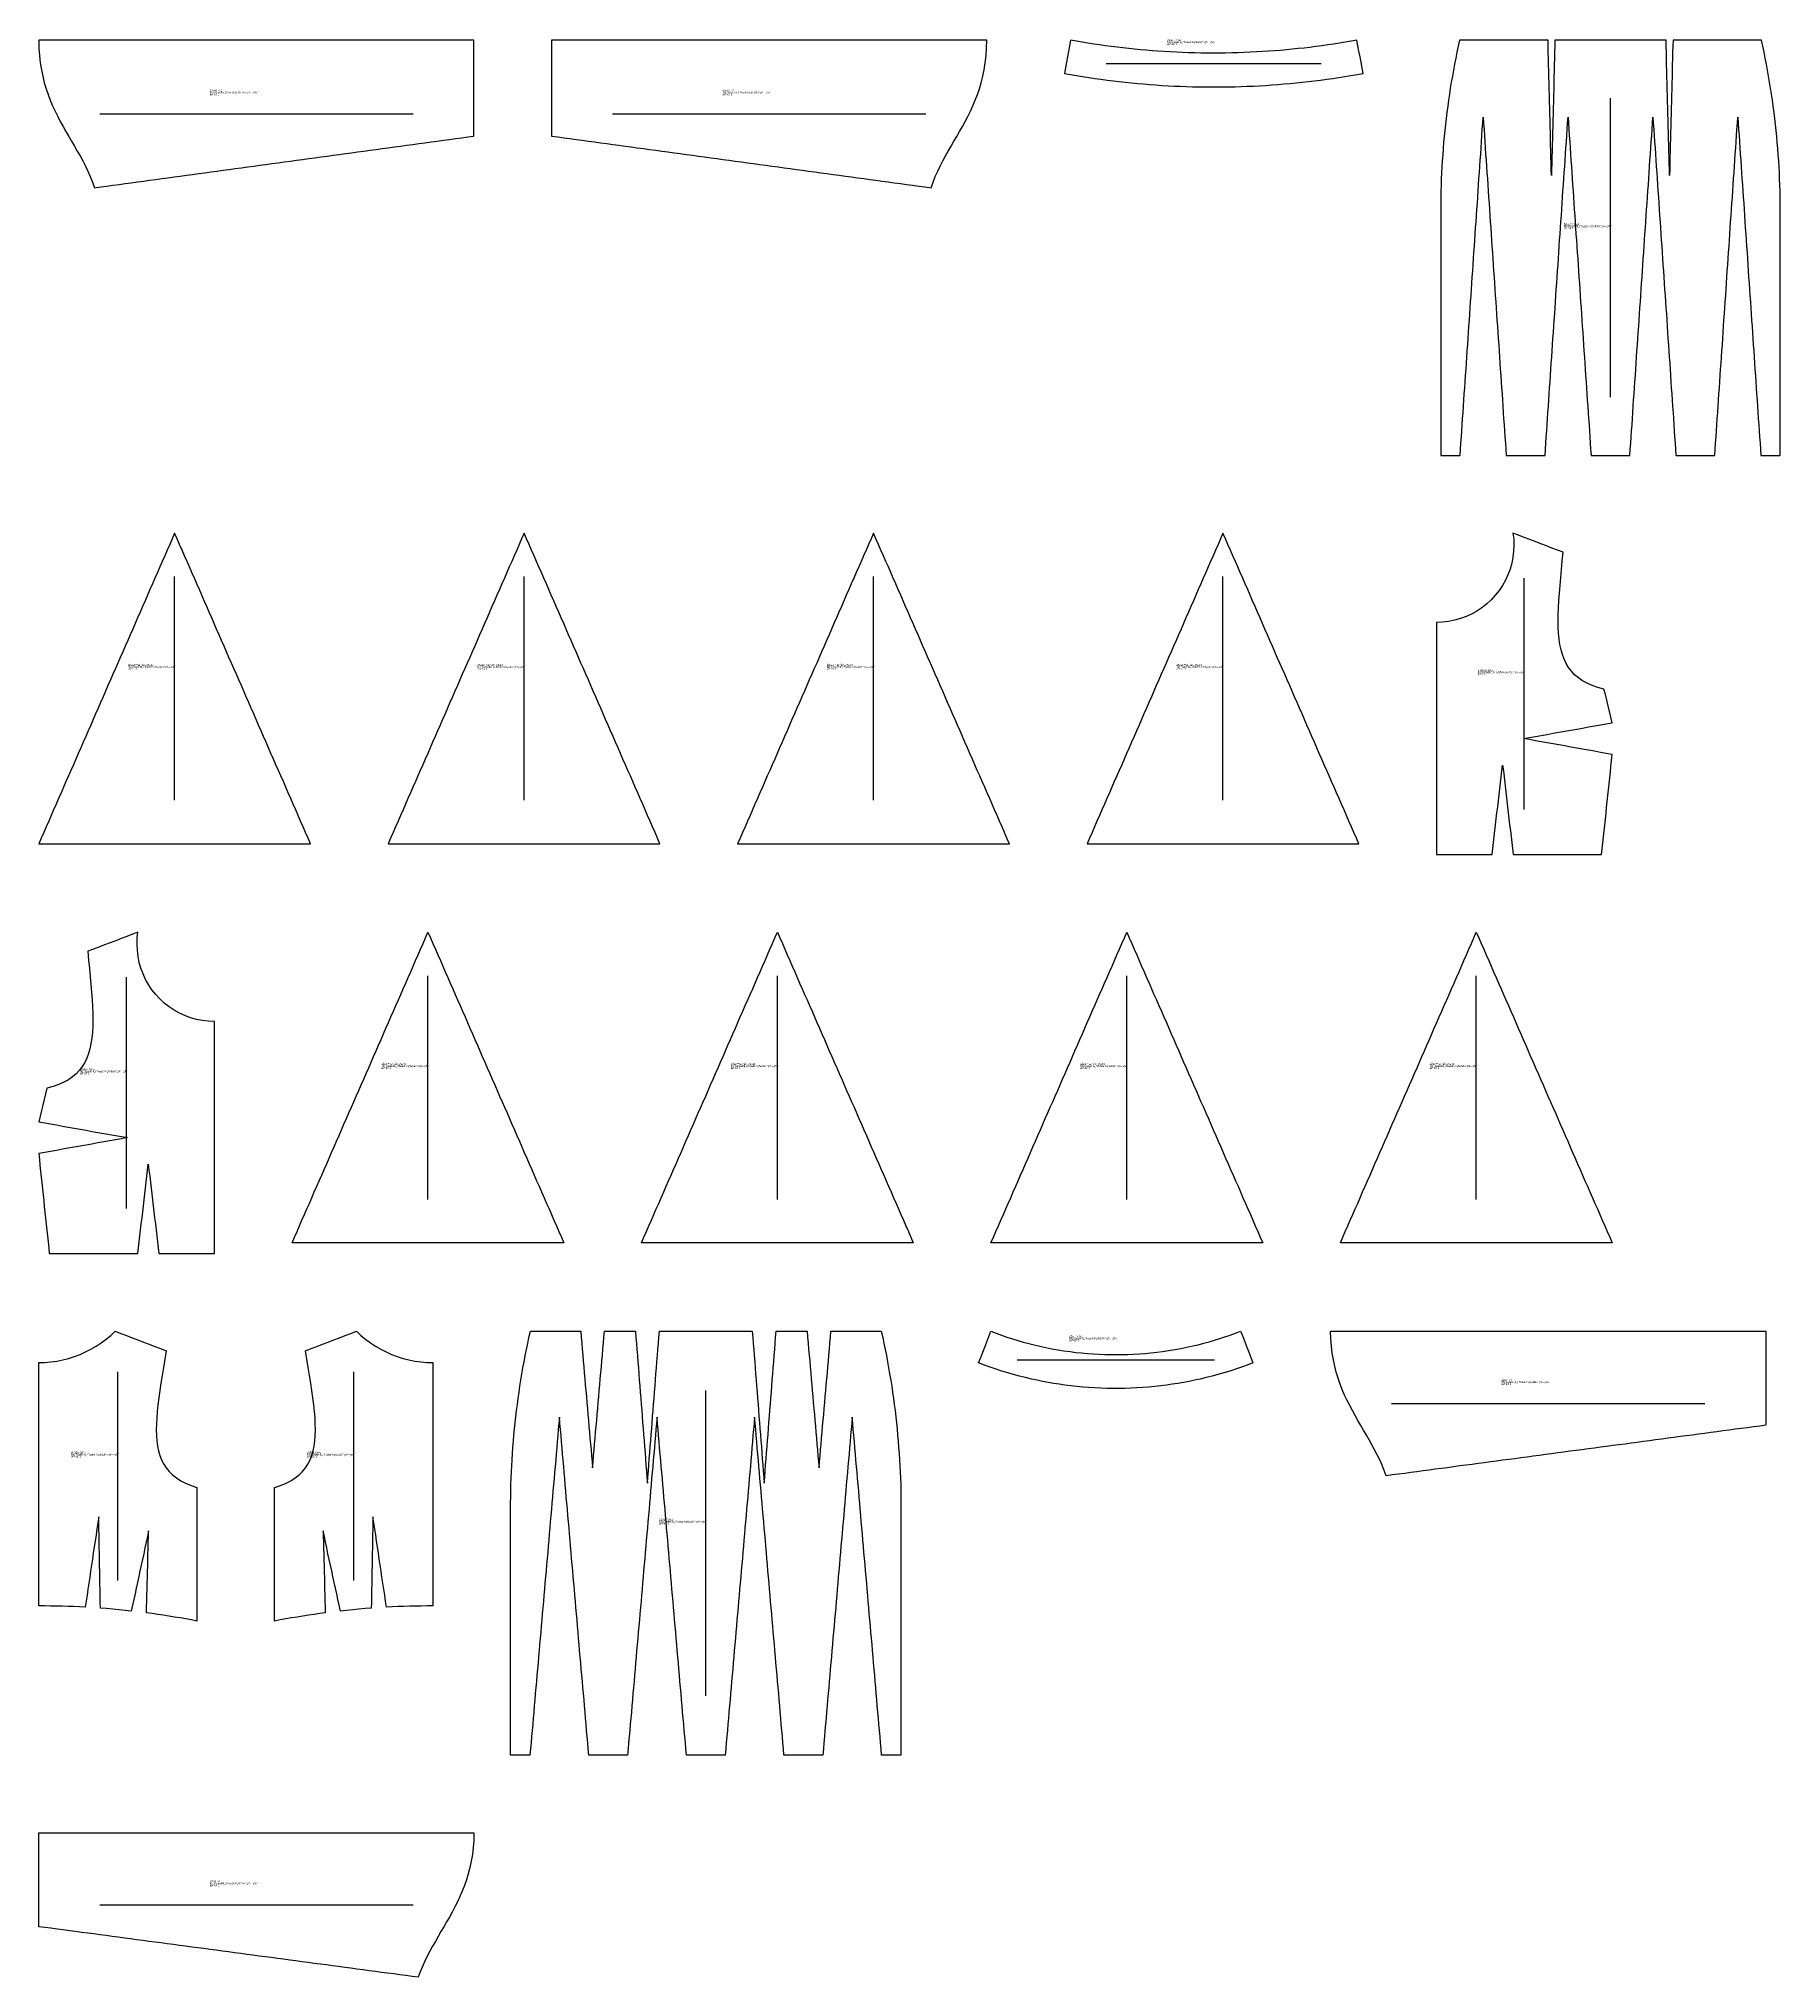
# Model space of a CAD drawing. Header units: millimetres. Extents: x 0 to 2243, y 0 to 2496.
import ezdxf

# ---------------------------------------------------------------- set-up
doc = ezdxf.new("R2010")
doc.units = ezdxf.units.MM
for name, color, linetype in [('1', 250, 'CONTINUOUS'), ('7', 250, 'CONTINUOUS'), ('8', 250, 'CONTINUOUS')]:
    doc.layers.add(name, color=color, linetype=linetype)

# ---------------------------------------------------------------- blocks, each defined once
blk = doc.blocks.new('å‰è£™æˆˆå¾·ç‰‡4')
at = {"layer": '1'}
blk.add_lwpolyline([(1350, 1459.7), (1358, 1459.7), (1366, 1459.7), (1373.9, 1459.7), (1381.9, 1459.7), (1389.8, 1459.7), (1397.8, 1459.7), (1405.7, 1459.7), (1413.7, 1459.7), (1421.6, 1459.7), (1429.6, 1459.7), (1437.5, 1459.7), (1445.5, 1459.7), (1453.5, 1459.7), (1461.4, 1459.7), (1469.4, 1459.7), (1477.3, 1459.7), (1485.3, 1459.7), (1493.2, 1459.7), (1501.2, 1459.7), (1509.1, 1459.7), (1517.1, 1459.7), (1525, 1459.7), (1533, 1459.7), (1541, 1459.7), (1548.9, 1459.7), (1556.9, 1459.7), (1564.8, 1459.7), (1572.8, 1459.7), (1580.7, 1459.7), (1588.7, 1459.7), (1596.6, 1459.7), (1604.6, 1459.7), (1612.5, 1459.7), (1620.5, 1459.7), (1628.5, 1459.7), (1636.4, 1459.7), (1644.4, 1459.7), (1652.3, 1459.7), (1660.3, 1459.7), (1668.2, 1459.7), (1676.2, 1459.7), (1684.1, 1459.7), (1692.1, 1459.7), (1700, 1459.7), (1696.9, 1467), (1693.7, 1474.2), (1690.5, 1481.5), (1687.3, 1488.8), (1684.1, 1496.1), (1681, 1503.3), (1677.8, 1510.6), (1674.6, 1517.9), (1671.4, 1525.2), (1668.2, 1532.4), (1665, 1539.7), (1661.9, 1547), (1658.7, 1554.2), (1655.5, 1561.5), (1652.3, 1568.8), (1649.1, 1576.1), (1646, 1583.3), (1642.8, 1590.6), (1639.6, 1597.9), (1636.4, 1605.2), (1633.2, 1612.4), (1630, 1619.7), (1626.9, 1627), (1623.7, 1634.2), (1620.5, 1641.5), (1617.3, 1648.8), (1614.1, 1656.1), (1611, 1663.3), (1607.8, 1670.6), (1604.6, 1677.9), (1601.4, 1685.2), (1598.2, 1692.4), (1595, 1699.7), (1591.9, 1707), (1588.7, 1714.2), (1585.5, 1721.5), (1582.3, 1728.8), (1579.1, 1736.1), (1576, 1743.3), (1572.8, 1750.6), (1569.6, 1757.9), (1566.4, 1765.2), (1563.2, 1772.4), (1560, 1779.7), (1556.9, 1787), (1553.7, 1794.2), (1550.5, 1801.5), (1547.3, 1808.8), (1544.1, 1816.1), (1541, 1823.3), (1537.8, 1830.6), (1534.6, 1837.9), (1531.4, 1845.2), (1528.2, 1852.4), (1525, 1859.7), (1521.9, 1852.4), (1518.7, 1845.2), (1515.5, 1837.9), (1512.3, 1830.6), (1509.1, 1823.3), (1506, 1816.1), (1502.8, 1808.8), (1499.6, 1801.5), (1496.4, 1794.2), (1493.2, 1787), (1490, 1779.7), (1486.9, 1772.4), (1483.7, 1765.2), (1480.5, 1757.9), (1477.3, 1750.6), (1474.1, 1743.3), (1471, 1736.1), (1467.8, 1728.8), (1464.6, 1721.5), (1461.4, 1714.2), (1458.2, 1707), (1455, 1699.7), (1451.9, 1692.4), (1448.7, 1685.2), (1445.5, 1677.9), (1442.3, 1670.6), (1439.1, 1663.3), (1436, 1656.1), (1432.8, 1648.8), (1429.6, 1641.5), (1426.4, 1634.2), (1423.2, 1627), (1420, 1619.7), (1416.9, 1612.4), (1413.7, 1605.2), (1410.5, 1597.9), (1407.3, 1590.6), (1404.1, 1583.3), (1401, 1576.1), (1397.8, 1568.8), (1394.6, 1561.5), (1391.4, 1554.2), (1388.2, 1547), (1385, 1539.7), (1381.9, 1532.4), (1378.7, 1525.2), (1375.5, 1517.9), (1372.3, 1510.6), (1369.1, 1503.3), (1366, 1496.1), (1362.8, 1488.8), (1359.6, 1481.5), (1356.4, 1474.2), (1353.2, 1467)], close=True, dxfattribs=at)
at = {"layer": '7'}
blk.add_line((1525, 1515.7), (1525, 1803.7), dxfattribs=at)
at = {"layer": '8'}
blk.add_lwpolyline([(1350, 1459.7), (1358, 1459.7), (1366, 1459.7), (1373.9, 1459.7), (1381.9, 1459.7), (1389.8, 1459.7), (1397.8, 1459.7), (1405.7, 1459.7), (1413.7, 1459.7), (1421.6, 1459.7), (1429.6, 1459.7), (1437.5, 1459.7), (1445.5, 1459.7), (1453.5, 1459.7), (1461.4, 1459.7), (1469.4, 1459.7), (1477.3, 1459.7), (1485.3, 1459.7), (1493.2, 1459.7), (1501.2, 1459.7), (1509.1, 1459.7), (1517.1, 1459.7), (1525, 1459.7), (1533, 1459.7), (1541, 1459.7), (1548.9, 1459.7), (1556.9, 1459.7), (1564.8, 1459.7), (1572.8, 1459.7), (1580.7, 1459.7), (1588.7, 1459.7), (1596.6, 1459.7), (1604.6, 1459.7), (1612.5, 1459.7), (1620.5, 1459.7), (1628.5, 1459.7), (1636.4, 1459.7), (1644.4, 1459.7), (1652.3, 1459.7), (1660.3, 1459.7), (1668.2, 1459.7), (1676.2, 1459.7), (1684.1, 1459.7), (1692.1, 1459.7), (1700, 1459.7), (1696.9, 1467), (1693.7, 1474.2), (1690.5, 1481.5), (1687.3, 1488.8), (1684.1, 1496.1), (1681, 1503.3), (1677.8, 1510.6), (1674.6, 1517.9), (1671.4, 1525.2), (1668.2, 1532.4), (1665, 1539.7), (1661.9, 1547), (1658.7, 1554.2), (1655.5, 1561.5), (1652.3, 1568.8), (1649.1, 1576.1), (1646, 1583.3), (1642.8, 1590.6), (1639.6, 1597.9), (1636.4, 1605.2), (1633.2, 1612.4), (1630, 1619.7), (1626.9, 1627), (1623.7, 1634.2), (1620.5, 1641.5), (1617.3, 1648.8), (1614.1, 1656.1), (1611, 1663.3), (1607.8, 1670.6), (1604.6, 1677.9), (1601.4, 1685.2), (1598.2, 1692.4), (1595, 1699.7), (1591.9, 1707), (1588.7, 1714.2), (1585.5, 1721.5), (1582.3, 1728.8), (1579.1, 1736.1), (1576, 1743.3), (1572.8, 1750.6), (1569.6, 1757.9), (1566.4, 1765.2), (1563.2, 1772.4), (1560, 1779.7), (1556.9, 1787), (1553.7, 1794.2), (1550.5, 1801.5), (1547.3, 1808.8), (1544.1, 1816.1), (1541, 1823.3), (1537.8, 1830.6), (1534.6, 1837.9), (1531.4, 1845.2), (1528.2, 1852.4), (1525, 1859.7), (1521.9, 1852.4), (1518.7, 1845.2), (1515.5, 1837.9), (1512.3, 1830.6), (1509.1, 1823.3), (1506, 1816.1), (1502.8, 1808.8), (1499.6, 1801.5), (1496.4, 1794.2), (1493.2, 1787), (1490, 1779.7), (1486.9, 1772.4), (1483.7, 1765.2), (1480.5, 1757.9), (1477.3, 1750.6), (1474.1, 1743.3), (1471, 1736.1), (1467.8, 1728.8), (1464.6, 1721.5), (1461.4, 1714.2), (1458.2, 1707), (1455, 1699.7), (1451.9, 1692.4), (1448.7, 1685.2), (1445.5, 1677.9), (1442.3, 1670.6), (1439.1, 1663.3), (1436, 1656.1), (1432.8, 1648.8), (1429.6, 1641.5), (1426.4, 1634.2), (1423.2, 1627), (1420, 1619.7), (1416.9, 1612.4), (1413.7, 1605.2), (1410.5, 1597.9), (1407.3, 1590.6), (1404.1, 1583.3), (1401, 1576.1), (1397.8, 1568.8), (1394.6, 1561.5), (1391.4, 1554.2), (1388.2, 1547), (1385, 1539.7), (1381.9, 1532.4), (1378.7, 1525.2), (1375.5, 1517.9), (1372.3, 1510.6), (1369.1, 1503.3), (1366, 1496.1), (1362.8, 1488.8), (1359.6, 1481.5), (1356.4, 1474.2), (1353.2, 1467)], close=True, dxfattribs=at)
at = {"layer": '1'}
for s, p in [('å‰è£™æˆˆå¾·ç‰‡4', (1465, 1688.7)), ('æ•°é‡ 1', (1465, 1683.7)), ('Mç\xa0ï½œé¢å¸ƒï½œå›¾ç‰‡ä¼°ç®—ç‰ˆ', (1465, 1686.2))]:
    blk.add_text(s, height=2.5, dxfattribs=at).set_placement(p)
blk = doc.blocks.new('åŽè…°ç‰‡')
at = {"layer": '1'}
blk.add_lwpolyline([(1226.2, 832), (1233, 829.4), (1239.9, 826.9), (1246.8, 824.5), (1253.8, 822.3), (1260.8, 820.1), (1267.8, 818.1), (1274.9, 816.2), (1282, 814.4), (1289.1, 812.8), (1296.9, 811.1), (1304.7, 809.5), (1312.5, 808.1), (1320.3, 806.9), (1328.2, 805.8), (1335.6, 804.8), (1343, 804), (1350.4, 803.4), (1357.9, 802.8), (1365.3, 802.4), (1372.8, 802.1), (1380.2, 801.9), (1387.7, 801.9), (1395.1, 801.9), (1402.6, 802.1), (1410, 802.4), (1417.5, 802.9), (1424.9, 803.5), (1432.3, 804.2), (1439.7, 805), (1447.1, 805.9), (1455, 807.1), (1462.9, 808.4), (1470.7, 809.8), (1478.5, 811.4), (1486.2, 813.1), (1493.2, 814.7), (1500.2, 816.5), (1507.1, 818.4), (1514, 820.4), (1520.8, 822.5), (1527.6, 824.7), (1534.4, 827), (1541.1, 829.4), (1547.8, 832), (1550.5, 825.2), (1553.1, 818.4), (1555.7, 811.6), (1558.4, 804.9), (1561, 798.1), (1563.6, 791.3), (1556.2, 788.5), (1548.8, 785.8), (1541.3, 783.3), (1533.8, 780.8), (1526.2, 778.5), (1518.6, 776.3), (1511, 774.3), (1503.3, 772.3), (1495.6, 770.5), (1488.5, 768.9), (1481.4, 767.5), (1474.2, 766.1), (1467, 764.9), (1459.8, 763.7), (1452.5, 762.7), (1444.9, 761.7), (1437.2, 760.9), (1429.5, 760.1), (1421.8, 759.5), (1414.1, 759), (1406.4, 758.7), (1398.6, 758.4), (1390.9, 758.3), (1383.2, 758.3), (1375.4, 758.4), (1367.7, 758.7), (1360, 759), (1352.3, 759.5), (1344.6, 760.1), (1336.9, 760.9), (1329.2, 761.7), (1321.5, 762.7), (1314.3, 763.7), (1307.1, 764.9), (1299.9, 766.1), (1292.7, 767.5), (1285.6, 768.9), (1278.4, 770.5), (1270.7, 772.3), (1263.1, 774.3), (1255.4, 776.3), (1247.8, 778.5), (1240.3, 780.8), (1232.8, 783.3), (1225.3, 785.8), (1217.8, 788.5), (1210.4, 791.3), (1213.1, 798.1), (1215.7, 804.9), (1218.3, 811.6), (1221, 818.4), (1223.6, 825.2)], close=True, dxfattribs=at)
at = {"layer": '7'}
blk.add_line((1259.9, 795.1), (1514.2, 795.1), dxfattribs=at)
at = {"layer": '8'}
blk.add_lwpolyline([(1226.2, 832), (1233, 829.4), (1239.9, 826.9), (1246.8, 824.5), (1253.8, 822.3), (1260.8, 820.1), (1267.8, 818.1), (1274.9, 816.2), (1282, 814.4), (1289.1, 812.8), (1296.9, 811.1), (1304.7, 809.5), (1312.5, 808.1), (1320.3, 806.9), (1328.2, 805.8), (1335.6, 804.8), (1343, 804), (1350.4, 803.4), (1357.9, 802.8), (1365.3, 802.4), (1372.8, 802.1), (1380.2, 801.9), (1387.7, 801.9), (1395.1, 801.9), (1402.6, 802.1), (1410, 802.4), (1417.5, 802.9), (1424.9, 803.5), (1432.3, 804.2), (1439.7, 805), (1447.1, 805.9), (1455, 807.1), (1462.9, 808.4), (1470.7, 809.8), (1478.5, 811.4), (1486.2, 813.1), (1493.2, 814.7), (1500.2, 816.5), (1507.1, 818.4), (1514, 820.4), (1520.8, 822.5), (1527.6, 824.7), (1534.4, 827), (1541.1, 829.4), (1547.8, 832), (1550.5, 825.2), (1553.1, 818.4), (1555.7, 811.6), (1558.4, 804.9), (1561, 798.1), (1563.6, 791.3), (1556.2, 788.5), (1548.8, 785.8), (1541.3, 783.3), (1533.8, 780.8), (1526.2, 778.5), (1518.6, 776.3), (1511, 774.3), (1503.3, 772.3), (1495.6, 770.5), (1488.5, 768.9), (1481.4, 767.5), (1474.2, 766.1), (1467, 764.9), (1459.8, 763.7), (1452.5, 762.7), (1444.9, 761.7), (1437.2, 760.9), (1429.5, 760.1), (1421.8, 759.5), (1414.1, 759), (1406.4, 758.7), (1398.6, 758.4), (1390.9, 758.3), (1383.2, 758.3), (1375.4, 758.4), (1367.7, 758.7), (1360, 759), (1352.3, 759.5), (1344.6, 760.1), (1336.9, 760.9), (1329.2, 761.7), (1321.5, 762.7), (1314.3, 763.7), (1307.1, 764.9), (1299.9, 766.1), (1292.7, 767.5), (1285.6, 768.9), (1278.4, 770.5), (1270.7, 772.3), (1263.1, 774.3), (1255.4, 776.3), (1247.8, 778.5), (1240.3, 780.8), (1232.8, 783.3), (1225.3, 785.8), (1217.8, 788.5), (1210.4, 791.3), (1213.1, 798.1), (1215.7, 804.9), (1218.3, 811.6), (1221, 818.4), (1223.6, 825.2)], close=True, dxfattribs=at)
at = {"layer": '1'}
for s, p in [('åŽè…°ç‰‡', (1327, 824.1)), ('Mç\xa0ï½œé¢å¸ƒï½œå›¾ç‰‡ä¼°ç®—ç‰ˆ', (1327, 821.6)), ('æ•°é‡ 1', (1327, 819.1))]:
    blk.add_text(s, height=2.5, dxfattribs=at).set_placement(p)
blk = doc.blocks.new('åŽè£™ç‰‡')
at = {"layer": '1'}
blk.add_lwpolyline([(607.6, 286.3), (607.6, 294.2), (607.6, 302.2), (607.6, 310.1), (607.6, 318), (607.6, 325.9), (607.6, 333.8), (607.6, 341.8), (607.6, 349.7), (607.6, 357.6), (607.6, 365.5), (607.6, 373.4), (607.6, 381.4), (607.6, 389.3), (607.6, 397.2), (607.6, 405.1), (607.6, 413.1), (607.6, 421), (607.6, 428.9), (607.6, 436.8), (607.6, 444.7), (607.6, 452.7), (607.6, 460.6), (607.6, 468.5), (607.6, 476.4), (607.6, 484.3), (607.6, 492.3), (607.6, 500.2), (607.6, 508.1), (607.6, 516), (607.6, 523.9), (607.6, 531.9), (607.6, 539.8), (607.6, 547.7), (607.6, 555.6), (607.6, 563.6), (607.6, 571.5), (607.6, 579.4), (607.6, 587.3), (607.6, 595.2), (607.6, 603.2), (607.7, 611.1), (607.8, 619.1), (607.9, 627), (608.1, 634.9), (608.4, 642.9), (608.7, 650.8), (609.1, 658.7), (609.6, 666.6), (610.1, 674.5), (610.7, 682.5), (611.3, 690.4), (612, 698.3), (612.8, 706.2), (613.6, 714.1), (614.4, 721.9), (615.4, 729.8), (616.4, 737.7), (617.4, 745.6), (618.6, 753.5), (619.7, 761.3), (621, 769.2), (622.3, 777.1), (623.6, 784.9), (625.1, 792.8), (626.5, 800.6), (628.1, 808.5), (629.7, 816.3), (631.3, 824.1), (633.1, 832), (640.3, 832), (647.5, 832), (654.7, 832), (661.9, 832), (669.1, 832), (676.3, 832), (683.5, 832), (690.7, 832), (697.9, 832), (698.5, 824.3), (699.2, 816.7), (699.9, 809), (700.5, 801.4), (701.2, 793.7), (701.9, 786.1), (702.5, 778.4), (703.2, 770.8), (703.9, 763.1), (704.5, 755.5), (705.2, 747.9), (705.9, 740.2), (706.5, 732.6), (707.2, 724.9), (707.9, 717.3), (708.5, 709.6), (709.2, 702), (709.9, 694.3), (710.6, 686.7), (711.2, 679.1), (711.9, 671.4), (712.6, 663.8), (713.2, 656.1), (713.9, 663.8), (714.6, 671.4), (715.2, 679.1), (715.9, 686.7), (716.6, 694.3), (717.2, 702), (717.9, 709.6), (718.6, 717.3), (719.2, 724.9), (719.9, 732.6), (720.6, 740.2), (721.2, 747.9), (721.9, 755.5), (722.6, 763.1), (723.2, 770.8), (723.9, 778.4), (724.6, 786.1), (725.2, 793.7), (725.9, 801.4), (726.6, 809), (727.2, 816.7), (727.9, 824.3), (728.6, 832), (736.6, 832), (744.5, 832), (752.5, 832), (760.5, 832), (768.5, 832), (769.1, 824.1), (769.7, 816.3), (770.3, 808.5), (770.9, 800.7), (771.6, 792.8), (772.2, 785), (772.8, 777.2), (773.4, 769.4), (774, 761.6), (774.6, 753.7), (775.2, 745.9), (775.9, 738.1), (776.5, 730.3), (777.1, 722.5), (777.7, 714.6), (778.3, 706.8), (778.9, 699), (779.5, 691.2), (780.2, 683.4), (780.8, 675.5), (781.4, 667.7), (782, 659.9), (782.6, 652.1), (783.2, 644.3), (783.8, 636.4), (784.5, 644.3), (785.1, 652.1), (785.7, 659.9), (786.3, 667.7), (786.9, 675.5), (787.5, 683.4), (788.1, 691.2), (788.8, 699), (789.4, 706.8), (790, 714.6), (790.6, 722.5), (791.2, 730.3), (791.8, 738.1), (792.4, 745.9), (793.1, 753.7), (793.7, 761.6), (794.3, 769.4), (794.9, 777.2), (795.5, 785), (796.1, 792.8), (796.7, 800.7), (797.4, 808.5), (798, 816.3), (798.6, 824.1), (799.2, 832), (807.2, 832), (815.2, 832), (823.1, 832), (831.1, 832), (839.1, 832), (847.1, 832), (855.1, 832), (863, 832), (871, 832), (879, 832), (887, 832), (895, 832), (902.9, 832), (910.9, 832), (918.9, 832), (919.5, 824.1), (920.1, 816.3), (920.7, 808.5), (921.4, 800.7), (922, 792.8), (922.6, 785), (923.2, 777.2), (923.8, 769.4), (924.4, 761.6), (925, 753.7), (925.7, 745.9), (926.3, 738.1), (926.9, 730.3), (927.5, 722.5), (928.1, 714.6), (928.7, 706.8), (929.3, 699), (930, 691.2), (930.6, 683.4), (931.2, 675.5), (931.8, 667.7), (932.4, 659.9), (933, 652.1), (933.6, 644.3), (934.3, 636.4), (934.9, 644.3), (935.5, 652.1), (936.1, 659.9), (936.7, 667.7), (937.3, 675.5), (937.9, 683.4), (938.6, 691.2), (939.2, 699), (939.8, 706.8), (940.4, 714.6), (941, 722.5), (941.6, 730.3), (942.2, 738.1), (942.9, 745.9), (943.5, 753.7), (944.1, 761.6), (944.7, 769.4), (945.3, 777.2), (945.9, 785), (946.5, 792.8), (947.2, 800.7), (947.8, 808.5), (948.4, 816.3), (949, 824.1), (949.6, 832), (957.6, 832), (965.6, 832), (973.6, 832), (981.5, 832), (989.5, 832), (990.2, 824.3), (990.8, 816.7), (991.5, 809), (992.2, 801.4), (992.9, 793.7), (993.5, 786.1), (994.2, 778.4), (994.9, 770.8), (995.5, 763.1), (996.2, 755.5), (996.9, 747.9), (997.5, 740.2), (998.2, 732.6), (998.9, 724.9), (999.5, 717.3), (1000.2, 709.6), (1000.9, 702), (1001.5, 694.3), (1002.2, 686.7), (1002.9, 679.1), (1003.5, 671.4), (1004.2, 663.8), (1004.9, 656.1), (1005.5, 663.8), (1006.2, 671.4), (1006.9, 679.1), (1007.5, 686.7), (1008.2, 694.3), (1008.9, 702), (1009.5, 709.6), (1010.2, 717.3), (1010.9, 724.9), (1011.5, 732.6), (1012.2, 740.2), (1012.9, 747.9), (1013.6, 755.5), (1014.2, 763.1), (1014.9, 770.8), (1015.6, 778.4), (1016.2, 786.1), (1016.9, 793.7), (1017.6, 801.4), (1018.2, 809), (1018.9, 816.7), (1019.6, 824.3), (1020.2, 832), (1027.4, 832), (1034.6, 832), (1041.8, 832), (1049, 832), (1056.2, 832), (1063.4, 832), (1070.6, 832), (1077.8, 832), (1085, 832), (1086.8, 824.1), (1088.4, 816.3), (1090, 808.5), (1091.6, 800.6), (1093, 792.8), (1094.5, 784.9), (1095.8, 777.1), (1097.1, 769.2), (1098.4, 761.3), (1099.5, 753.5), (1100.7, 745.6), (1101.7, 737.7), (1102.7, 729.8), (1103.6, 721.9), (1104.5, 714.1), (1105.3, 706.2), (1106.1, 698.3), (1106.8, 690.4), (1107.4, 682.5), (1108, 674.5), (1108.5, 666.6), (1109, 658.7), (1109.4, 650.8), (1109.7, 642.9), (1110, 634.9), (1110.2, 627), (1110.3, 619.1), (1110.4, 611.1), (1110.4, 603.2), (1110.4, 595.2), (1110.4, 587.3), (1110.4, 579.4), (1110.4, 571.5), (1110.4, 563.6), (1110.4, 555.6), (1110.4, 547.7), (1110.4, 539.8), (1110.4, 531.9), (1110.4, 523.9), (1110.4, 516), (1110.4, 508.1), (1110.4, 500.2), (1110.4, 492.3), (1110.4, 484.3), (1110.4, 476.4), (1110.4, 468.5), (1110.4, 460.6), (1110.4, 452.7), (1110.4, 444.7), (1110.4, 436.8), (1110.4, 428.9), (1110.4, 421), (1110.4, 413.1), (1110.4, 405.1), (1110.4, 397.2), (1110.4, 389.3), (1110.4, 381.4), (1110.4, 373.4), (1110.4, 365.5), (1110.4, 357.6), (1110.4, 349.7), (1110.4, 341.8), (1110.4, 333.8), (1110.4, 325.9), (1110.4, 318), (1110.4, 310.1), (1110.4, 302.2), (1110.4, 294.2), (1110.4, 286.3), (1104.2, 286.3), (1097.9, 286.3), (1091.7, 286.3), (1085.4, 286.3), (1084.8, 294.2), (1084.1, 302.1), (1083.4, 310), (1082.7, 317.9), (1082, 325.9), (1081.3, 333.8), (1080.6, 341.7), (1079.9, 349.6), (1079.3, 357.5), (1078.6, 365.4), (1077.9, 373.3), (1077.2, 381.2), (1076.5, 389.1), (1075.8, 397), (1075.1, 404.9), (1074.4, 412.9), (1073.7, 420.8), (1073.1, 428.7), (1072.4, 436.6), (1071.7, 444.5), (1071, 452.4), (1070.3, 460.3), (1069.6, 468.2), (1068.9, 476.1), (1068.2, 484), (1067.6, 491.9), (1066.9, 499.8), (1066.2, 507.8), (1065.5, 515.7), (1064.8, 523.6), (1064.1, 531.5), (1063.4, 539.4), (1062.7, 547.3), (1062, 555.2), (1061.4, 563.1), (1060.7, 571), (1060, 578.9), (1059.3, 586.8), (1058.6, 594.7), (1057.9, 602.7), (1057.2, 610.6), (1056.5, 618.5), (1055.9, 626.4), (1055.2, 634.3), (1054.5, 642.2), (1053.8, 650.1), (1053.1, 658), (1052.4, 665.9), (1051.7, 673.8), (1051, 681.7), (1050.4, 689.6), (1049.7, 697.6), (1049, 705.5), (1048.3, 713.4), (1047.6, 721.3), (1046.9, 713.4), (1046.2, 705.5), (1045.5, 697.6), (1044.8, 689.6), (1044.2, 681.7), (1043.5, 673.8), (1042.8, 665.9), (1042.1, 658), (1041.4, 650.1), (1040.7, 642.2), (1040, 634.3), (1039.3, 626.4), (1038.7, 618.5), (1038, 610.6), (1037.3, 602.7), (1036.6, 594.7), (1035.9, 586.8), (1035.2, 578.9), (1034.5, 571), (1033.8, 563.1), (1033.1, 555.2), (1032.5, 547.3), (1031.8, 539.4), (1031.1, 531.5), (1030.4, 523.6), (1029.7, 515.7), (1029, 507.8), (1028.3, 499.8), (1027.6, 491.9), (1027, 484), (1026.3, 476.1), (1025.6, 468.2), (1024.9, 460.3), (1024.2, 452.4), (1023.5, 444.5), (1022.8, 436.6), (1022.1, 428.7), (1021.4, 420.8), (1020.8, 412.9), (1020.1, 404.9), (1019.4, 397), (1018.7, 389.1), (1018, 381.2), (1017.3, 373.3), (1016.6, 365.4), (1015.9, 357.5), (1015.3, 349.6), (1014.6, 341.7), (1013.9, 333.8), (1013.2, 325.9), (1012.5, 317.9), (1011.8, 310), (1011.1, 302.1), (1010.4, 294.2), (1009.7, 286.3), (1002.6, 286.3), (995.5, 286.3), (988.3, 286.3), (981.2, 286.3), (974, 286.3), (966.9, 286.3), (959.7, 286.3), (959.1, 294.2), (958.4, 302.1), (957.7, 310), (957, 317.9), (956.3, 325.9), (955.6, 333.8), (954.9, 341.7), (954.2, 349.6), (953.6, 357.5), (952.9, 365.4), (952.2, 373.3), (951.5, 381.2), (950.8, 389.1), (950.1, 397), (949.4, 404.9), (948.7, 412.9), (948, 420.8), (947.4, 428.7), (946.7, 436.6), (946, 444.5), (945.3, 452.4), (944.6, 460.3), (943.9, 468.2), (943.2, 476.1), (942.5, 484), (941.9, 491.9), (941.2, 499.8), (940.5, 507.8), (939.8, 515.7), (939.1, 523.6), (938.4, 531.5), (937.7, 539.4), (937, 547.3), (936.3, 555.2), (935.7, 563.1), (935, 571), (934.3, 578.9), (933.6, 586.8), (932.9, 594.7), (932.2, 602.7), (931.5, 610.6), (930.8, 618.5), (930.2, 626.4), (929.5, 634.3), (928.8, 642.2), (928.1, 650.1), (927.4, 658), (926.7, 665.9), (926, 673.8), (925.3, 681.7), (924.7, 689.6), (924, 697.6), (923.3, 705.5), (922.6, 713.4), (921.9, 721.3), (921.2, 713.4), (920.5, 705.5), (919.8, 697.6), (919.1, 689.6), (918.5, 681.7), (917.8, 673.8), (917.1, 665.9), (916.4, 658), (915.7, 650.1), (915, 642.2), (914.3, 634.3), (913.6, 626.4), (913, 618.5), (912.3, 610.6), (911.6, 602.7), (910.9, 594.7), (910.2, 586.8), (909.5, 578.9), (908.8, 571), (908.1, 563.1), (907.4, 555.2), (906.8, 547.3), (906.1, 539.4), (905.4, 531.5), (904.7, 523.6), (904, 515.7), (903.3, 507.8), (902.6, 499.8), (901.9, 491.9), (901.3, 484), (900.6, 476.1), (899.9, 468.2), (899.2, 460.3), (898.5, 452.4), (897.8, 444.5), (897.1, 436.6), (896.4, 428.7), (895.7, 420.8), (895.1, 412.9), (894.4, 404.9), (893.7, 397), (893, 389.1), (892.3, 381.2), (891.6, 373.3), (890.9, 365.4), (890.2, 357.5), (889.6, 349.6), (888.9, 341.7), (888.2, 333.8), (887.5, 325.9), (886.8, 317.9), (886.1, 310), (885.4, 302.1), (884.7, 294.2), (884, 286.3), (876.9, 286.3), (869.8, 286.3), (862.6, 286.3), (855.5, 286.3), (848.3, 286.3), (841.2, 286.3), (834, 286.3), (833.4, 294.2), (832.7, 302.1), (832, 310), (831.3, 317.9), (830.6, 325.9), (829.9, 333.8), (829.2, 341.7), (828.5, 349.6), (827.9, 357.5), (827.2, 365.4), (826.5, 373.3), (825.8, 381.2), (825.1, 389.1), (824.4, 397), (823.7, 404.9), (823, 412.9), (822.3, 420.8), (821.7, 428.7), (821, 436.6), (820.3, 444.5), (819.6, 452.4), (818.9, 460.3), (818.2, 468.2), (817.5, 476.1), (816.8, 484), (816.2, 491.9), (815.5, 499.8), (814.8, 507.8), (814.1, 515.7), (813.4, 523.6), (812.7, 531.5), (812, 539.4), (811.3, 547.3), (810.6, 555.2), (810, 563.1), (809.3, 571), (808.6, 578.9), (807.9, 586.8), (807.2, 594.7), (806.5, 602.7), (805.8, 610.6), (805.1, 618.5), (804.5, 626.4), (803.8, 634.3), (803.1, 642.2), (802.4, 650.1), (801.7, 658), (801, 665.9), (800.3, 673.8), (799.6, 681.7), (799, 689.6), (798.3, 697.6), (797.6, 705.5), (796.9, 713.4), (796.2, 721.3), (795.5, 713.4), (794.8, 705.5), (794.1, 697.6), (793.4, 689.6), (792.8, 681.7), (792.1, 673.8), (791.4, 665.9), (790.7, 658), (790, 650.1), (789.3, 642.2), (788.6, 634.3), (787.9, 626.4), (787.3, 618.5), (786.6, 610.6), (785.9, 602.7), (785.2, 594.7), (784.5, 586.8), (783.8, 578.9), (783.1, 571), (782.4, 563.1), (781.7, 555.2), (781.1, 547.3), (780.4, 539.4), (779.7, 531.5), (779, 523.6), (778.3, 515.7), (777.6, 507.8), (776.9, 499.8), (776.2, 491.9), (775.6, 484), (774.9, 476.1), (774.2, 468.2), (773.5, 460.3), (772.8, 452.4), (772.1, 444.5), (771.4, 436.6), (770.7, 428.7), (770, 420.8), (769.4, 412.9), (768.7, 404.9), (768, 397), (767.3, 389.1), (766.6, 381.2), (765.9, 373.3), (765.2, 365.4), (764.5, 357.5), (763.9, 349.6), (763.2, 341.7), (762.5, 333.8), (761.8, 325.9), (761.1, 317.9), (760.4, 310), (759.7, 302.1), (759, 294.2), (758.3, 286.3), (751.2, 286.3), (744.1, 286.3), (736.9, 286.3), (729.8, 286.3), (722.6, 286.3), (715.5, 286.3), (708.3, 286.3), (707.7, 294.2), (707, 302.1), (706.3, 310), (705.6, 317.9), (704.9, 325.9), (704.2, 333.8), (703.5, 341.7), (702.8, 349.6), (702.2, 357.5), (701.5, 365.4), (700.8, 373.3), (700.1, 381.2), (699.4, 389.1), (698.7, 397), (698, 404.9), (697.3, 412.9), (696.6, 420.8), (696, 428.7), (695.3, 436.6), (694.6, 444.5), (693.9, 452.4), (693.2, 460.3), (692.5, 468.2), (691.8, 476.1), (691.1, 484), (690.5, 491.9), (689.8, 499.8), (689.1, 507.8), (688.4, 515.7), (687.7, 523.6), (687, 531.5), (686.3, 539.4), (685.6, 547.3), (684.9, 555.2), (684.3, 563.1), (683.6, 571), (682.9, 578.9), (682.2, 586.8), (681.5, 594.7), (680.8, 602.7), (680.1, 610.6), (679.4, 618.5), (678.8, 626.4), (678.1, 634.3), (677.4, 642.2), (676.7, 650.1), (676, 658), (675.3, 665.9), (674.6, 673.8), (673.9, 681.7), (673.3, 689.6), (672.6, 697.6), (671.9, 705.5), (671.2, 713.4), (670.5, 721.3), (669.8, 713.4), (669.1, 705.5), (668.4, 697.6), (667.7, 689.6), (667.1, 681.7), (666.4, 673.8), (665.7, 665.9), (665, 658), (664.3, 650.1), (663.6, 642.2), (662.9, 634.3), (662.2, 626.4), (661.6, 618.5), (660.9, 610.6), (660.2, 602.7), (659.5, 594.7), (658.8, 586.8), (658.1, 578.9), (657.4, 571), (656.7, 563.1), (656, 555.2), (655.4, 547.3), (654.7, 539.4), (654, 531.5), (653.3, 523.6), (652.6, 515.7), (651.9, 507.8), (651.2, 499.8), (650.5, 491.9), (649.9, 484), (649.2, 476.1), (648.5, 468.2), (647.8, 460.3), (647.1, 452.4), (646.4, 444.5), (645.7, 436.6), (645, 428.7), (644.3, 420.8), (643.7, 412.9), (643, 404.9), (642.3, 397), (641.6, 389.1), (640.9, 381.2), (640.2, 373.3), (639.5, 365.4), (638.8, 357.5), (638.2, 349.6), (637.5, 341.7), (636.8, 333.8), (636.1, 325.9), (635.4, 317.9), (634.7, 310), (634, 302.1), (633.3, 294.2), (632.6, 286.3), (626.4, 286.3), (620.1, 286.3), (613.9, 286.3)], close=True, dxfattribs=at)
at = {"layer": '7'}
blk.add_line((859, 362.7), (859, 755.6), dxfattribs=at)
at = {"layer": '8'}
blk.add_lwpolyline([(607.6, 286.3), (607.6, 294.2), (607.6, 302.2), (607.6, 310.1), (607.6, 318), (607.6, 325.9), (607.6, 333.8), (607.6, 341.8), (607.6, 349.7), (607.6, 357.6), (607.6, 365.5), (607.6, 373.4), (607.6, 381.4), (607.6, 389.3), (607.6, 397.2), (607.6, 405.1), (607.6, 413.1), (607.6, 421), (607.6, 428.9), (607.6, 436.8), (607.6, 444.7), (607.6, 452.7), (607.6, 460.6), (607.6, 468.5), (607.6, 476.4), (607.6, 484.3), (607.6, 492.3), (607.6, 500.2), (607.6, 508.1), (607.6, 516), (607.6, 523.9), (607.6, 531.9), (607.6, 539.8), (607.6, 547.7), (607.6, 555.6), (607.6, 563.6), (607.6, 571.5), (607.6, 579.4), (607.6, 587.3), (607.6, 595.2), (607.6, 603.2), (607.7, 611.1), (607.8, 619.1), (607.9, 627), (608.1, 634.9), (608.4, 642.9), (608.7, 650.8), (609.1, 658.7), (609.6, 666.6), (610.1, 674.5), (610.7, 682.5), (611.3, 690.4), (612, 698.3), (612.8, 706.2), (613.6, 714.1), (614.4, 721.9), (615.4, 729.8), (616.4, 737.7), (617.4, 745.6), (618.6, 753.5), (619.7, 761.3), (621, 769.2), (622.3, 777.1), (623.6, 784.9), (625.1, 792.8), (626.5, 800.6), (628.1, 808.5), (629.7, 816.3), (631.3, 824.1), (633.1, 832), (640.3, 832), (647.5, 832), (654.7, 832), (661.9, 832), (669.1, 832), (676.3, 832), (683.5, 832), (690.7, 832), (697.9, 832), (698.5, 824.3), (699.2, 816.7), (699.9, 809), (700.5, 801.4), (701.2, 793.7), (701.9, 786.1), (702.5, 778.4), (703.2, 770.8), (703.9, 763.1), (704.5, 755.5), (705.2, 747.9), (705.9, 740.2), (706.5, 732.6), (707.2, 724.9), (707.9, 717.3), (708.5, 709.6), (709.2, 702), (709.9, 694.3), (710.6, 686.7), (711.2, 679.1), (711.9, 671.4), (712.6, 663.8), (713.2, 656.1), (713.9, 663.8), (714.6, 671.4), (715.2, 679.1), (715.9, 686.7), (716.6, 694.3), (717.2, 702), (717.9, 709.6), (718.6, 717.3), (719.2, 724.9), (719.9, 732.6), (720.6, 740.2), (721.2, 747.9), (721.9, 755.5), (722.6, 763.1), (723.2, 770.8), (723.9, 778.4), (724.6, 786.1), (725.2, 793.7), (725.9, 801.4), (726.6, 809), (727.2, 816.7), (727.9, 824.3), (728.6, 832), (736.6, 832), (744.5, 832), (752.5, 832), (760.5, 832), (768.5, 832), (769.1, 824.1), (769.7, 816.3), (770.3, 808.5), (770.9, 800.7), (771.6, 792.8), (772.2, 785), (772.8, 777.2), (773.4, 769.4), (774, 761.6), (774.6, 753.7), (775.2, 745.9), (775.9, 738.1), (776.5, 730.3), (777.1, 722.5), (777.7, 714.6), (778.3, 706.8), (778.9, 699), (779.5, 691.2), (780.2, 683.4), (780.8, 675.5), (781.4, 667.7), (782, 659.9), (782.6, 652.1), (783.2, 644.3), (783.8, 636.4), (784.5, 644.3), (785.1, 652.1), (785.7, 659.9), (786.3, 667.7), (786.9, 675.5), (787.5, 683.4), (788.1, 691.2), (788.8, 699), (789.4, 706.8), (790, 714.6), (790.6, 722.5), (791.2, 730.3), (791.8, 738.1), (792.4, 745.9), (793.1, 753.7), (793.7, 761.6), (794.3, 769.4), (794.9, 777.2), (795.5, 785), (796.1, 792.8), (796.7, 800.7), (797.4, 808.5), (798, 816.3), (798.6, 824.1), (799.2, 832), (807.2, 832), (815.2, 832), (823.1, 832), (831.1, 832), (839.1, 832), (847.1, 832), (855.1, 832), (863, 832), (871, 832), (879, 832), (887, 832), (895, 832), (902.9, 832), (910.9, 832), (918.9, 832), (919.5, 824.1), (920.1, 816.3), (920.7, 808.5), (921.4, 800.7), (922, 792.8), (922.6, 785), (923.2, 777.2), (923.8, 769.4), (924.4, 761.6), (925, 753.7), (925.7, 745.9), (926.3, 738.1), (926.9, 730.3), (927.5, 722.5), (928.1, 714.6), (928.7, 706.8), (929.3, 699), (930, 691.2), (930.6, 683.4), (931.2, 675.5), (931.8, 667.7), (932.4, 659.9), (933, 652.1), (933.6, 644.3), (934.3, 636.4), (934.9, 644.3), (935.5, 652.1), (936.1, 659.9), (936.7, 667.7), (937.3, 675.5), (937.9, 683.4), (938.6, 691.2), (939.2, 699), (939.8, 706.8), (940.4, 714.6), (941, 722.5), (941.6, 730.3), (942.2, 738.1), (942.9, 745.9), (943.5, 753.7), (944.1, 761.6), (944.7, 769.4), (945.3, 777.2), (945.9, 785), (946.5, 792.8), (947.2, 800.7), (947.8, 808.5), (948.4, 816.3), (949, 824.1), (949.6, 832), (957.6, 832), (965.6, 832), (973.6, 832), (981.5, 832), (989.5, 832), (990.2, 824.3), (990.8, 816.7), (991.5, 809), (992.2, 801.4), (992.9, 793.7), (993.5, 786.1), (994.2, 778.4), (994.9, 770.8), (995.5, 763.1), (996.2, 755.5), (996.9, 747.9), (997.5, 740.2), (998.2, 732.6), (998.9, 724.9), (999.5, 717.3), (1000.2, 709.6), (1000.9, 702), (1001.5, 694.3), (1002.2, 686.7), (1002.9, 679.1), (1003.5, 671.4), (1004.2, 663.8), (1004.9, 656.1), (1005.5, 663.8), (1006.2, 671.4), (1006.9, 679.1), (1007.5, 686.7), (1008.2, 694.3), (1008.9, 702), (1009.5, 709.6), (1010.2, 717.3), (1010.9, 724.9), (1011.5, 732.6), (1012.2, 740.2), (1012.9, 747.9), (1013.6, 755.5), (1014.2, 763.1), (1014.9, 770.8), (1015.6, 778.4), (1016.2, 786.1), (1016.9, 793.7), (1017.6, 801.4), (1018.2, 809), (1018.9, 816.7), (1019.6, 824.3), (1020.2, 832), (1027.4, 832), (1034.6, 832), (1041.8, 832), (1049, 832), (1056.2, 832), (1063.4, 832), (1070.6, 832), (1077.8, 832), (1085, 832), (1086.8, 824.1), (1088.4, 816.3), (1090, 808.5), (1091.6, 800.6), (1093, 792.8), (1094.5, 784.9), (1095.8, 777.1), (1097.1, 769.2), (1098.4, 761.3), (1099.5, 753.5), (1100.7, 745.6), (1101.7, 737.7), (1102.7, 729.8), (1103.6, 721.9), (1104.5, 714.1), (1105.3, 706.2), (1106.1, 698.3), (1106.8, 690.4), (1107.4, 682.5), (1108, 674.5), (1108.5, 666.6), (1109, 658.7), (1109.4, 650.8), (1109.7, 642.9), (1110, 634.9), (1110.2, 627), (1110.3, 619.1), (1110.4, 611.1), (1110.4, 603.2), (1110.4, 595.2), (1110.4, 587.3), (1110.4, 579.4), (1110.4, 571.5), (1110.4, 563.6), (1110.4, 555.6), (1110.4, 547.7), (1110.4, 539.8), (1110.4, 531.9), (1110.4, 523.9), (1110.4, 516), (1110.4, 508.1), (1110.4, 500.2), (1110.4, 492.3), (1110.4, 484.3), (1110.4, 476.4), (1110.4, 468.5), (1110.4, 460.6), (1110.4, 452.7), (1110.4, 444.7), (1110.4, 436.8), (1110.4, 428.9), (1110.4, 421), (1110.4, 413.1), (1110.4, 405.1), (1110.4, 397.2), (1110.4, 389.3), (1110.4, 381.4), (1110.4, 373.4), (1110.4, 365.5), (1110.4, 357.6), (1110.4, 349.7), (1110.4, 341.8), (1110.4, 333.8), (1110.4, 325.9), (1110.4, 318), (1110.4, 310.1), (1110.4, 302.2), (1110.4, 294.2), (1110.4, 286.3), (1104.2, 286.3), (1097.9, 286.3), (1091.7, 286.3), (1085.4, 286.3), (1084.8, 294.2), (1084.1, 302.1), (1083.4, 310), (1082.7, 317.9), (1082, 325.9), (1081.3, 333.8), (1080.6, 341.7), (1079.9, 349.6), (1079.3, 357.5), (1078.6, 365.4), (1077.9, 373.3), (1077.2, 381.2), (1076.5, 389.1), (1075.8, 397), (1075.1, 404.9), (1074.4, 412.9), (1073.7, 420.8), (1073.1, 428.7), (1072.4, 436.6), (1071.7, 444.5), (1071, 452.4), (1070.3, 460.3), (1069.6, 468.2), (1068.9, 476.1), (1068.2, 484), (1067.6, 491.9), (1066.9, 499.8), (1066.2, 507.8), (1065.5, 515.7), (1064.8, 523.6), (1064.1, 531.5), (1063.4, 539.4), (1062.7, 547.3), (1062, 555.2), (1061.4, 563.1), (1060.7, 571), (1060, 578.9), (1059.3, 586.8), (1058.6, 594.7), (1057.9, 602.7), (1057.2, 610.6), (1056.5, 618.5), (1055.9, 626.4), (1055.2, 634.3), (1054.5, 642.2), (1053.8, 650.1), (1053.1, 658), (1052.4, 665.9), (1051.7, 673.8), (1051, 681.7), (1050.4, 689.6), (1049.7, 697.6), (1049, 705.5), (1048.3, 713.4), (1047.6, 721.3), (1046.9, 713.4), (1046.2, 705.5), (1045.5, 697.6), (1044.8, 689.6), (1044.2, 681.7), (1043.5, 673.8), (1042.8, 665.9), (1042.1, 658), (1041.4, 650.1), (1040.7, 642.2), (1040, 634.3), (1039.3, 626.4), (1038.7, 618.5), (1038, 610.6), (1037.3, 602.7), (1036.6, 594.7), (1035.9, 586.8), (1035.2, 578.9), (1034.5, 571), (1033.8, 563.1), (1033.1, 555.2), (1032.5, 547.3), (1031.8, 539.4), (1031.1, 531.5), (1030.4, 523.6), (1029.7, 515.7), (1029, 507.8), (1028.3, 499.8), (1027.6, 491.9), (1027, 484), (1026.3, 476.1), (1025.6, 468.2), (1024.9, 460.3), (1024.2, 452.4), (1023.5, 444.5), (1022.8, 436.6), (1022.1, 428.7), (1021.4, 420.8), (1020.8, 412.9), (1020.1, 404.9), (1019.4, 397), (1018.7, 389.1), (1018, 381.2), (1017.3, 373.3), (1016.6, 365.4), (1015.9, 357.5), (1015.3, 349.6), (1014.6, 341.7), (1013.9, 333.8), (1013.2, 325.9), (1012.5, 317.9), (1011.8, 310), (1011.1, 302.1), (1010.4, 294.2), (1009.7, 286.3), (1002.6, 286.3), (995.5, 286.3), (988.3, 286.3), (981.2, 286.3), (974, 286.3), (966.9, 286.3), (959.7, 286.3), (959.1, 294.2), (958.4, 302.1), (957.7, 310), (957, 317.9), (956.3, 325.9), (955.6, 333.8), (954.9, 341.7), (954.2, 349.6), (953.6, 357.5), (952.9, 365.4), (952.2, 373.3), (951.5, 381.2), (950.8, 389.1), (950.1, 397), (949.4, 404.9), (948.7, 412.9), (948, 420.8), (947.4, 428.7), (946.7, 436.6), (946, 444.5), (945.3, 452.4), (944.6, 460.3), (943.9, 468.2), (943.2, 476.1), (942.5, 484), (941.9, 491.9), (941.2, 499.8), (940.5, 507.8), (939.8, 515.7), (939.1, 523.6), (938.4, 531.5), (937.7, 539.4), (937, 547.3), (936.3, 555.2), (935.7, 563.1), (935, 571), (934.3, 578.9), (933.6, 586.8), (932.9, 594.7), (932.2, 602.7), (931.5, 610.6), (930.8, 618.5), (930.2, 626.4), (929.5, 634.3), (928.8, 642.2), (928.1, 650.1), (927.4, 658), (926.7, 665.9), (926, 673.8), (925.3, 681.7), (924.7, 689.6), (924, 697.6), (923.3, 705.5), (922.6, 713.4), (921.9, 721.3), (921.2, 713.4), (920.5, 705.5), (919.8, 697.6), (919.1, 689.6), (918.5, 681.7), (917.8, 673.8), (917.1, 665.9), (916.4, 658), (915.7, 650.1), (915, 642.2), (914.3, 634.3), (913.6, 626.4), (913, 618.5), (912.3, 610.6), (911.6, 602.7), (910.9, 594.7), (910.2, 586.8), (909.5, 578.9), (908.8, 571), (908.1, 563.1), (907.4, 555.2), (906.8, 547.3), (906.1, 539.4), (905.4, 531.5), (904.7, 523.6), (904, 515.7), (903.3, 507.8), (902.6, 499.8), (901.9, 491.9), (901.3, 484), (900.6, 476.1), (899.9, 468.2), (899.2, 460.3), (898.5, 452.4), (897.8, 444.5), (897.1, 436.6), (896.4, 428.7), (895.7, 420.8), (895.1, 412.9), (894.4, 404.9), (893.7, 397), (893, 389.1), (892.3, 381.2), (891.6, 373.3), (890.9, 365.4), (890.2, 357.5), (889.6, 349.6), (888.9, 341.7), (888.2, 333.8), (887.5, 325.9), (886.8, 317.9), (886.1, 310), (885.4, 302.1), (884.7, 294.2), (884, 286.3), (876.9, 286.3), (869.8, 286.3), (862.6, 286.3), (855.5, 286.3), (848.3, 286.3), (841.2, 286.3), (834, 286.3), (833.4, 294.2), (832.7, 302.1), (832, 310), (831.3, 317.9), (830.6, 325.9), (829.9, 333.8), (829.2, 341.7), (828.5, 349.6), (827.9, 357.5), (827.2, 365.4), (826.5, 373.3), (825.8, 381.2), (825.1, 389.1), (824.4, 397), (823.7, 404.9), (823, 412.9), (822.3, 420.8), (821.7, 428.7), (821, 436.6), (820.3, 444.5), (819.6, 452.4), (818.9, 460.3), (818.2, 468.2), (817.5, 476.1), (816.8, 484), (816.2, 491.9), (815.5, 499.8), (814.8, 507.8), (814.1, 515.7), (813.4, 523.6), (812.7, 531.5), (812, 539.4), (811.3, 547.3), (810.6, 555.2), (810, 563.1), (809.3, 571), (808.6, 578.9), (807.9, 586.8), (807.2, 594.7), (806.5, 602.7), (805.8, 610.6), (805.1, 618.5), (804.5, 626.4), (803.8, 634.3), (803.1, 642.2), (802.4, 650.1), (801.7, 658), (801, 665.9), (800.3, 673.8), (799.6, 681.7), (799, 689.6), (798.3, 697.6), (797.6, 705.5), (796.9, 713.4), (796.2, 721.3), (795.5, 713.4), (794.8, 705.5), (794.1, 697.6), (793.4, 689.6), (792.8, 681.7), (792.1, 673.8), (791.4, 665.9), (790.7, 658), (790, 650.1), (789.3, 642.2), (788.6, 634.3), (787.9, 626.4), (787.3, 618.5), (786.6, 610.6), (785.9, 602.7), (785.2, 594.7), (784.5, 586.8), (783.8, 578.9), (783.1, 571), (782.4, 563.1), (781.7, 555.2), (781.1, 547.3), (780.4, 539.4), (779.7, 531.5), (779, 523.6), (778.3, 515.7), (777.6, 507.8), (776.9, 499.8), (776.2, 491.9), (775.6, 484), (774.9, 476.1), (774.2, 468.2), (773.5, 460.3), (772.8, 452.4), (772.1, 444.5), (771.4, 436.6), (770.7, 428.7), (770, 420.8), (769.4, 412.9), (768.7, 404.9), (768, 397), (767.3, 389.1), (766.6, 381.2), (765.9, 373.3), (765.2, 365.4), (764.5, 357.5), (763.9, 349.6), (763.2, 341.7), (762.5, 333.8), (761.8, 325.9), (761.1, 317.9), (760.4, 310), (759.7, 302.1), (759, 294.2), (758.3, 286.3), (751.2, 286.3), (744.1, 286.3), (736.9, 286.3), (729.8, 286.3), (722.6, 286.3), (715.5, 286.3), (708.3, 286.3), (707.7, 294.2), (707, 302.1), (706.3, 310), (705.6, 317.9), (704.9, 325.9), (704.2, 333.8), (703.5, 341.7), (702.8, 349.6), (702.2, 357.5), (701.5, 365.4), (700.8, 373.3), (700.1, 381.2), (699.4, 389.1), (698.7, 397), (698, 404.9), (697.3, 412.9), (696.6, 420.8), (696, 428.7), (695.3, 436.6), (694.6, 444.5), (693.9, 452.4), (693.2, 460.3), (692.5, 468.2), (691.8, 476.1), (691.1, 484), (690.5, 491.9), (689.8, 499.8), (689.1, 507.8), (688.4, 515.7), (687.7, 523.6), (687, 531.5), (686.3, 539.4), (685.6, 547.3), (684.9, 555.2), (684.3, 563.1), (683.6, 571), (682.9, 578.9), (682.2, 586.8), (681.5, 594.7), (680.8, 602.7), (680.1, 610.6), (679.4, 618.5), (678.8, 626.4), (678.1, 634.3), (677.4, 642.2), (676.7, 650.1), (676, 658), (675.3, 665.9), (674.6, 673.8), (673.9, 681.7), (673.3, 689.6), (672.6, 697.6), (671.9, 705.5), (671.2, 713.4), (670.5, 721.3), (669.8, 713.4), (669.1, 705.5), (668.4, 697.6), (667.7, 689.6), (667.1, 681.7), (666.4, 673.8), (665.7, 665.9), (665, 658), (664.3, 650.1), (663.6, 642.2), (662.9, 634.3), (662.2, 626.4), (661.6, 618.5), (660.9, 610.6), (660.2, 602.7), (659.5, 594.7), (658.8, 586.8), (658.1, 578.9), (657.4, 571), (656.7, 563.1), (656, 555.2), (655.4, 547.3), (654.7, 539.4), (654, 531.5), (653.3, 523.6), (652.6, 515.7), (651.9, 507.8), (651.2, 499.8), (650.5, 491.9), (649.9, 484), (649.2, 476.1), (648.5, 468.2), (647.8, 460.3), (647.1, 452.4), (646.4, 444.5), (645.7, 436.6), (645, 428.7), (644.3, 420.8), (643.7, 412.9), (643, 404.9), (642.3, 397), (641.6, 389.1), (640.9, 381.2), (640.2, 373.3), (639.5, 365.4), (638.8, 357.5), (638.2, 349.6), (637.5, 341.7), (636.8, 333.8), (636.1, 325.9), (635.4, 317.9), (634.7, 310), (634, 302.1), (633.3, 294.2), (632.6, 286.3), (626.4, 286.3), (620.1, 286.3), (613.9, 286.3)], close=True, dxfattribs=at)
at = {"layer": '1'}
for s, p in [('åŽè£™ç‰‡', (799, 588.1)), ('æ•°é‡ 1', (799, 583.1)), ('Mç\xa0ï½œé¢å¸ƒï½œå›¾ç‰‡ä¼°ç®—ç‰ˆ', (799, 585.6))]:
    blk.add_text(s, height=2.5, dxfattribs=at).set_placement(p)
blk = doc.blocks.new('å‰è£™ç‰‡')
at = {"layer": '1'}
blk.add_lwpolyline([(1805.5, 1959.7), (1811.7, 1959.7), (1818, 1959.7), (1824.2, 1959.7), (1830.5, 1959.7), (1831, 1967.6), (1831.5, 1975.5), (1832.1, 1983.5), (1832.6, 1991.4), (1833.2, 1999.3), (1833.7, 2007.2), (1834.2, 2015.1), (1834.8, 2023.1), (1835.3, 2031), (1835.8, 2038.9), (1836.4, 2046.8), (1836.9, 2054.7), (1837.5, 2062.7), (1838, 2070.6), (1838.5, 2078.5), (1839.1, 2086.4), (1839.6, 2094.3), (1840.2, 2102.3), (1840.7, 2110.2), (1841.2, 2118.1), (1841.8, 2126), (1842.3, 2133.9), (1842.9, 2141.9), (1843.4, 2149.8), (1843.9, 2157.7), (1844.5, 2165.6), (1845, 2173.5), (1845.6, 2181.5), (1846.1, 2189.4), (1846.6, 2197.3), (1847.2, 2205.2), (1847.7, 2213.1), (1848.2, 2221.1), (1848.8, 2229), (1849.3, 2236.9), (1849.9, 2244.8), (1850.4, 2252.7), (1850.9, 2260.7), (1851.5, 2268.6), (1852, 2276.5), (1852.6, 2284.4), (1853.1, 2292.3), (1853.6, 2300.3), (1854.2, 2308.2), (1854.7, 2316.1), (1855.3, 2324), (1855.8, 2331.9), (1856.3, 2339.9), (1856.9, 2347.8), (1857.4, 2355.7), (1858, 2363.6), (1858.5, 2371.5), (1859, 2379.5), (1859.6, 2387.4), (1860.1, 2395.3), (1860.6, 2387.4), (1861.2, 2379.5), (1861.7, 2371.5), (1862.3, 2363.6), (1862.8, 2355.7), (1863.3, 2347.8), (1863.9, 2339.9), (1864.4, 2331.9), (1865, 2324), (1865.5, 2316.1), (1866, 2308.2), (1866.6, 2300.3), (1867.1, 2292.3), (1867.7, 2284.4), (1868.2, 2276.5), (1868.7, 2268.6), (1869.3, 2260.7), (1869.8, 2252.7), (1870.3, 2244.8), (1870.9, 2236.9), (1871.4, 2229), (1872, 2221.1), (1872.5, 2213.1), (1873, 2205.2), (1873.6, 2197.3), (1874.1, 2189.4), (1874.7, 2181.5), (1875.2, 2173.5), (1875.7, 2165.6), (1876.3, 2157.7), (1876.8, 2149.8), (1877.4, 2141.9), (1877.9, 2133.9), (1878.4, 2126), (1879, 2118.1), (1879.5, 2110.2), (1880.1, 2102.3), (1880.6, 2094.3), (1881.1, 2086.4), (1881.7, 2078.5), (1882.2, 2070.6), (1882.7, 2062.7), (1883.3, 2054.7), (1883.8, 2046.8), (1884.4, 2038.9), (1884.9, 2031), (1885.4, 2023.1), (1886, 2015.1), (1886.5, 2007.2), (1887.1, 1999.3), (1887.6, 1991.4), (1888.1, 1983.5), (1888.7, 1975.5), (1889.2, 1967.6), (1889.8, 1959.7), (1896.9, 1959.7), (1904, 1959.7), (1911.2, 1959.7), (1918.3, 1959.7), (1925.5, 1959.7), (1932.6, 1959.7), (1939.8, 1959.7), (1940.3, 1967.6), (1940.8, 1975.5), (1941.4, 1983.5), (1941.9, 1991.4), (1942.5, 1999.3), (1943, 2007.2), (1943.5, 2015.1), (1944.1, 2023.1), (1944.6, 2031), (1945.1, 2038.9), (1945.7, 2046.8), (1946.2, 2054.7), (1946.8, 2062.7), (1947.3, 2070.6), (1947.8, 2078.5), (1948.4, 2086.4), (1948.9, 2094.3), (1949.5, 2102.3), (1950, 2110.2), (1950.5, 2118.1), (1951.1, 2126), (1951.6, 2133.9), (1952.2, 2141.9), (1952.7, 2149.8), (1953.2, 2157.7), (1953.8, 2165.6), (1954.3, 2173.5), (1954.9, 2181.5), (1955.4, 2189.4), (1955.9, 2197.3), (1956.5, 2205.2), (1957, 2213.1), (1957.5, 2221.1), (1958.1, 2229), (1958.6, 2236.9), (1959.2, 2244.8), (1959.7, 2252.7), (1960.2, 2260.7), (1960.8, 2268.6), (1961.3, 2276.5), (1961.9, 2284.4), (1962.4, 2292.3), (1962.9, 2300.3), (1963.5, 2308.2), (1964, 2316.1), (1964.6, 2324), (1965.1, 2331.9), (1965.6, 2339.9), (1966.2, 2347.8), (1966.7, 2355.7), (1967.3, 2363.6), (1967.8, 2371.5), (1968.3, 2379.5), (1968.9, 2387.4), (1969.4, 2395.3), (1969.9, 2387.4), (1970.5, 2379.5), (1971, 2371.5), (1971.6, 2363.6), (1972.1, 2355.7), (1972.6, 2347.8), (1973.2, 2339.9), (1973.7, 2331.9), (1974.3, 2324), (1974.8, 2316.1), (1975.3, 2308.2), (1975.9, 2300.3), (1976.4, 2292.3), (1977, 2284.4), (1977.5, 2276.5), (1978, 2268.6), (1978.6, 2260.7), (1979.1, 2252.7), (1979.6, 2244.8), (1980.2, 2236.9), (1980.7, 2229), (1981.3, 2221.1), (1981.8, 2213.1), (1982.3, 2205.2), (1982.9, 2197.3), (1983.4, 2189.4), (1984, 2181.5), (1984.5, 2173.5), (1985, 2165.6), (1985.6, 2157.7), (1986.1, 2149.8), (1986.7, 2141.9), (1987.2, 2133.9), (1987.7, 2126), (1988.3, 2118.1), (1988.8, 2110.2), (1989.4, 2102.3), (1989.9, 2094.3), (1990.4, 2086.4), (1991, 2078.5), (1991.5, 2070.6), (1992, 2062.7), (1992.6, 2054.7), (1993.1, 2046.8), (1993.7, 2038.9), (1994.2, 2031), (1994.7, 2023.1), (1995.3, 2015.1), (1995.8, 2007.2), (1996.4, 1999.3), (1996.9, 1991.4), (1997.4, 1983.5), (1998, 1975.5), (1998.5, 1967.6), (1999.1, 1959.7), (2006.2, 1959.7), (2013.3, 1959.7), (2020.5, 1959.7), (2027.6, 1959.7), (2034.8, 1959.7), (2041.9, 1959.7), (2049.1, 1959.7), (2049.6, 1967.6), (2050.1, 1975.5), (2050.7, 1983.5), (2051.2, 1991.4), (2051.8, 1999.3), (2052.3, 2007.2), (2052.8, 2015.1), (2053.4, 2023.1), (2053.9, 2031), (2054.4, 2038.9), (2055, 2046.8), (2055.5, 2054.7), (2056.1, 2062.7), (2056.6, 2070.6), (2057.1, 2078.5), (2057.7, 2086.4), (2058.2, 2094.3), (2058.8, 2102.3), (2059.3, 2110.2), (2059.8, 2118.1), (2060.4, 2126), (2060.9, 2133.9), (2061.5, 2141.9), (2062, 2149.8), (2062.5, 2157.7), (2063.1, 2165.6), (2063.6, 2173.5), (2064.2, 2181.5), (2064.7, 2189.4), (2065.2, 2197.3), (2065.8, 2205.2), (2066.3, 2213.1), (2066.8, 2221.1), (2067.4, 2229), (2067.9, 2236.9), (2068.5, 2244.8), (2069, 2252.7), (2069.5, 2260.7), (2070.1, 2268.6), (2070.6, 2276.5), (2071.2, 2284.4), (2071.7, 2292.3), (2072.2, 2300.3), (2072.8, 2308.2), (2073.3, 2316.1), (2073.9, 2324), (2074.4, 2331.9), (2074.9, 2339.9), (2075.5, 2347.8), (2076, 2355.7), (2076.6, 2363.6), (2077.1, 2371.5), (2077.6, 2379.5), (2078.2, 2387.4), (2078.7, 2395.3), (2079.2, 2387.4), (2079.8, 2379.5), (2080.3, 2371.5), (2080.9, 2363.6), (2081.4, 2355.7), (2081.9, 2347.8), (2082.5, 2339.9), (2083, 2331.9), (2083.6, 2324), (2084.1, 2316.1), (2084.6, 2308.2), (2085.2, 2300.3), (2085.7, 2292.3), (2086.3, 2284.4), (2086.8, 2276.5), (2087.3, 2268.6), (2087.9, 2260.7), (2088.4, 2252.7), (2088.9, 2244.8), (2089.5, 2236.9), (2090, 2229), (2090.6, 2221.1), (2091.1, 2213.1), (2091.6, 2205.2), (2092.2, 2197.3), (2092.7, 2189.4), (2093.3, 2181.5), (2093.8, 2173.5), (2094.3, 2165.6), (2094.9, 2157.7), (2095.4, 2149.8), (2096, 2141.9), (2096.5, 2133.9), (2097, 2126), (2097.6, 2118.1), (2098.1, 2110.2), (2098.7, 2102.3), (2099.2, 2094.3), (2099.7, 2086.4), (2100.3, 2078.5), (2100.8, 2070.6), (2101.3, 2062.7), (2101.9, 2054.7), (2102.4, 2046.8), (2103, 2038.9), (2103.5, 2031), (2104, 2023.1), (2104.6, 2015.1), (2105.1, 2007.2), (2105.7, 1999.3), (2106.2, 1991.4), (2106.7, 1983.5), (2107.3, 1975.5), (2107.8, 1967.6), (2108.4, 1959.7), (2115.5, 1959.7), (2122.6, 1959.7), (2129.8, 1959.7), (2136.9, 1959.7), (2144.1, 1959.7), (2151.2, 1959.7), (2158.4, 1959.7), (2158.9, 1967.6), (2159.4, 1975.5), (2160, 1983.5), (2160.5, 1991.4), (2161.1, 1999.3), (2161.6, 2007.2), (2162.1, 2015.1), (2162.7, 2023.1), (2163.2, 2031), (2163.7, 2038.9), (2164.3, 2046.8), (2164.8, 2054.7), (2165.4, 2062.7), (2165.9, 2070.6), (2166.4, 2078.5), (2167, 2086.4), (2167.5, 2094.3), (2168.1, 2102.3), (2168.6, 2110.2), (2169.1, 2118.1), (2169.7, 2126), (2170.2, 2133.9), (2170.8, 2141.9), (2171.3, 2149.8), (2171.8, 2157.7), (2172.4, 2165.6), (2172.9, 2173.5), (2173.5, 2181.5), (2174, 2189.4), (2174.5, 2197.3), (2175.1, 2205.2), (2175.6, 2213.1), (2176.1, 2221.1), (2176.7, 2229), (2177.2, 2236.9), (2177.8, 2244.8), (2178.3, 2252.7), (2178.8, 2260.7), (2179.4, 2268.6), (2179.9, 2276.5), (2180.5, 2284.4), (2181, 2292.3), (2181.5, 2300.3), (2182.1, 2308.2), (2182.6, 2316.1), (2183.2, 2324), (2183.7, 2331.9), (2184.2, 2339.9), (2184.8, 2347.8), (2185.3, 2355.7), (2185.9, 2363.6), (2186.4, 2371.5), (2186.9, 2379.5), (2187.5, 2387.4), (2188, 2395.3), (2188.5, 2387.4), (2189.1, 2379.5), (2189.6, 2371.5), (2190.2, 2363.6), (2190.7, 2355.7), (2191.2, 2347.8), (2191.8, 2339.9), (2192.3, 2331.9), (2192.9, 2324), (2193.4, 2316.1), (2193.9, 2308.2), (2194.5, 2300.3), (2195, 2292.3), (2195.6, 2284.4), (2196.1, 2276.5), (2196.6, 2268.6), (2197.2, 2260.7), (2197.7, 2252.7), (2198.2, 2244.8), (2198.8, 2236.9), (2199.3, 2229), (2199.9, 2221.1), (2200.4, 2213.1), (2200.9, 2205.2), (2201.5, 2197.3), (2202, 2189.4), (2202.6, 2181.5), (2203.1, 2173.5), (2203.6, 2165.6), (2204.2, 2157.7), (2204.7, 2149.8), (2205.3, 2141.9), (2205.8, 2133.9), (2206.3, 2126), (2206.9, 2118.1), (2207.4, 2110.2), (2208, 2102.3), (2208.5, 2094.3), (2209, 2086.4), (2209.6, 2078.5), (2210.1, 2070.6), (2210.6, 2062.7), (2211.2, 2054.7), (2211.7, 2046.8), (2212.3, 2038.9), (2212.8, 2031), (2213.3, 2023.1), (2213.9, 2015.1), (2214.4, 2007.2), (2215, 1999.3), (2215.5, 1991.4), (2216, 1983.5), (2216.6, 1975.5), (2217.1, 1967.6), (2217.7, 1959.7), (2223.9, 1959.7), (2230.2, 1959.7), (2236.4, 1959.7), (2242.7, 1959.7), (2242.7, 1967.6), (2242.7, 1975.5), (2242.7, 1983.5), (2242.7, 1991.4), (2242.7, 1999.3), (2242.7, 2007.2), (2242.7, 2015.2), (2242.7, 2023.1), (2242.7, 2031), (2242.7, 2038.9), (2242.7, 2046.8), (2242.7, 2054.8), (2242.7, 2062.7), (2242.7, 2070.6), (2242.7, 2078.5), (2242.7, 2086.4), (2242.7, 2094.4), (2242.7, 2102.3), (2242.7, 2110.2), (2242.7, 2118.1), (2242.7, 2126), (2242.7, 2134), (2242.7, 2141.9), (2242.7, 2149.8), (2242.7, 2157.7), (2242.7, 2165.6), (2242.7, 2173.6), (2242.7, 2181.5), (2242.7, 2189.4), (2242.7, 2197.3), (2242.7, 2205.3), (2242.7, 2213.2), (2242.7, 2221.1), (2242.7, 2229), (2242.7, 2236.9), (2242.7, 2244.9), (2242.7, 2252.8), (2242.7, 2260.7), (2242.7, 2268.6), (2242.7, 2276.5), (2242.6, 2284.4), (2242.5, 2292.2), (2242.4, 2300.1), (2242.2, 2307.9), (2241.9, 2315.7), (2241.5, 2323.5), (2241.1, 2331.3), (2240.7, 2339.2), (2240.2, 2347), (2239.6, 2354.8), (2238.9, 2362.6), (2238.2, 2370.4), (2237.4, 2378.1), (2236.6, 2385.9), (2235.7, 2393.7), (2234.8, 2401.5), (2233.7, 2409.3), (2232.7, 2417), (2231.5, 2424.8), (2230.3, 2432.5), (2229, 2440.3), (2227.7, 2448), (2226.3, 2455.8), (2224.9, 2463.5), (2223.4, 2471.3), (2221.8, 2479), (2220.1, 2486.7), (2218.5, 2494.4), (2210.9, 2494.4), (2203.3, 2494.4), (2195.7, 2494.4), (2188.1, 2494.4), (2180.5, 2494.4), (2172.9, 2494.4), (2165.3, 2494.4), (2157.7, 2494.4), (2150.1, 2494.4), (2142.5, 2494.4), (2134.9, 2494.4), (2127.3, 2494.4), (2119.7, 2494.4), (2112.1, 2494.4), (2104.6, 2494.4), (2104.3, 2486.5), (2104.1, 2478.6), (2103.9, 2470.7), (2103.7, 2462.8), (2103.5, 2454.8), (2103.3, 2446.9), (2103.1, 2439), (2102.9, 2431.1), (2102.7, 2423.2), (2102.5, 2415.2), (2102.3, 2407.3), (2102.1, 2399.4), (2101.9, 2391.5), (2101.7, 2383.5), (2101.5, 2375.6), (2101.3, 2367.7), (2101.1, 2359.8), (2100.9, 2351.9), (2100.7, 2343.9), (2100.5, 2336), (2100.3, 2328.1), (2100.1, 2320.2), (2099.9, 2328.1), (2099.7, 2336), (2099.5, 2343.9), (2099.3, 2351.9), (2099.1, 2359.8), (2098.9, 2367.7), (2098.7, 2375.6), (2098.5, 2383.5), (2098.2, 2391.5), (2098, 2399.4), (2097.8, 2407.3), (2097.6, 2415.2), (2097.4, 2423.2), (2097.2, 2431.1), (2097, 2439), (2096.8, 2446.9), (2096.6, 2454.8), (2096.4, 2462.8), (2096.2, 2470.7), (2096, 2478.6), (2095.8, 2486.5), (2095.6, 2494.4), (2087.7, 2494.4), (2079.7, 2494.4), (2071.8, 2494.4), (2063.8, 2494.4), (2055.9, 2494.4), (2047.9, 2494.4), (2040, 2494.4), (2032, 2494.4), (2024.1, 2494.4), (2016.1, 2494.4), (2008.2, 2494.4), (2000.2, 2494.4), (1992.3, 2494.4), (1984.3, 2494.4), (1976.4, 2494.4), (1968.4, 2494.4), (1960.5, 2494.4), (1952.5, 2494.4), (1952.3, 2486.5), (1952.1, 2478.6), (1951.9, 2470.7), (1951.7, 2462.8), (1951.5, 2454.8), (1951.3, 2446.9), (1951.1, 2439), (1950.9, 2431.1), (1950.7, 2423.2), (1950.5, 2415.2), (1950.3, 2407.3), (1950.1, 2399.4), (1949.9, 2391.5), (1949.7, 2383.5), (1949.5, 2375.6), (1949.3, 2367.7), (1949.1, 2359.8), (1948.8, 2351.9), (1948.6, 2343.9), (1948.4, 2336), (1948.2, 2328.1), (1948, 2320.2), (1947.8, 2328.1), (1947.6, 2336), (1947.4, 2343.9), (1947.2, 2351.9), (1947, 2359.8), (1946.8, 2367.7), (1946.6, 2375.6), (1946.4, 2383.5), (1946.2, 2391.5), (1946, 2399.4), (1945.8, 2407.3), (1945.6, 2415.2), (1945.4, 2423.2), (1945.2, 2431.1), (1945, 2439), (1944.8, 2446.9), (1944.6, 2454.8), (1944.4, 2462.8), (1944.2, 2470.7), (1944, 2478.6), (1943.8, 2486.5), (1943.6, 2494.4), (1936, 2494.4), (1928.4, 2494.4), (1920.8, 2494.4), (1913.2, 2494.4), (1905.6, 2494.4), (1898, 2494.4), (1890.4, 2494.4), (1882.8, 2494.4), (1875.2, 2494.4), (1867.6, 2494.4), (1860, 2494.4), (1852.4, 2494.4), (1844.9, 2494.4), (1837.3, 2494.4), (1829.7, 2494.4), (1828, 2486.7), (1826.3, 2479), (1824.8, 2471.3), (1823.2, 2463.5), (1821.8, 2455.8), (1820.4, 2448), (1819.1, 2440.3), (1817.8, 2432.5), (1816.6, 2424.8), (1815.5, 2417), (1814.4, 2409.3), (1813.4, 2401.5), (1812.4, 2393.7), (1811.5, 2385.9), (1810.7, 2378.1), (1809.9, 2370.4), (1809.2, 2362.6), (1808.5, 2354.8), (1808, 2347), (1807.4, 2339.2), (1807, 2331.3), (1806.6, 2323.5), (1806.2, 2315.7), (1806, 2307.9), (1805.7, 2300.1), (1805.6, 2292.2), (1805.5, 2284.4), (1805.5, 2276.5), (1805.5, 2268.6), (1805.5, 2260.7), (1805.5, 2252.8), (1805.5, 2244.9), (1805.5, 2236.9), (1805.5, 2229), (1805.5, 2221.1), (1805.5, 2213.2), (1805.5, 2205.3), (1805.5, 2197.3), (1805.5, 2189.4), (1805.5, 2181.5), (1805.5, 2173.6), (1805.5, 2165.6), (1805.5, 2157.7), (1805.5, 2149.8), (1805.5, 2141.9), (1805.5, 2134), (1805.5, 2126), (1805.5, 2118.1), (1805.5, 2110.2), (1805.5, 2102.3), (1805.5, 2094.4), (1805.5, 2086.4), (1805.5, 2078.5), (1805.5, 2070.6), (1805.5, 2062.7), (1805.5, 2054.8), (1805.5, 2046.8), (1805.5, 2038.9), (1805.5, 2031), (1805.5, 2023.1), (1805.5, 2015.2), (1805.5, 2007.2), (1805.5, 1999.3), (1805.5, 1991.4), (1805.5, 1983.5), (1805.5, 1975.5), (1805.5, 1967.6)], close=True, dxfattribs=at)
at = {"layer": '7'}
blk.add_line((2024.1, 2034.6), (2024.1, 2419.6), dxfattribs=at)
at = {"layer": '8'}
blk.add_lwpolyline([(1805.5, 1959.7), (1811.7, 1959.7), (1818, 1959.7), (1824.2, 1959.7), (1830.5, 1959.7), (1831, 1967.6), (1831.5, 1975.5), (1832.1, 1983.5), (1832.6, 1991.4), (1833.2, 1999.3), (1833.7, 2007.2), (1834.2, 2015.1), (1834.8, 2023.1), (1835.3, 2031), (1835.8, 2038.9), (1836.4, 2046.8), (1836.9, 2054.7), (1837.5, 2062.7), (1838, 2070.6), (1838.5, 2078.5), (1839.1, 2086.4), (1839.6, 2094.3), (1840.2, 2102.3), (1840.7, 2110.2), (1841.2, 2118.1), (1841.8, 2126), (1842.3, 2133.9), (1842.9, 2141.9), (1843.4, 2149.8), (1843.9, 2157.7), (1844.5, 2165.6), (1845, 2173.5), (1845.6, 2181.5), (1846.1, 2189.4), (1846.6, 2197.3), (1847.2, 2205.2), (1847.7, 2213.1), (1848.2, 2221.1), (1848.8, 2229), (1849.3, 2236.9), (1849.9, 2244.8), (1850.4, 2252.7), (1850.9, 2260.7), (1851.5, 2268.6), (1852, 2276.5), (1852.6, 2284.4), (1853.1, 2292.3), (1853.6, 2300.3), (1854.2, 2308.2), (1854.7, 2316.1), (1855.3, 2324), (1855.8, 2331.9), (1856.3, 2339.9), (1856.9, 2347.8), (1857.4, 2355.7), (1858, 2363.6), (1858.5, 2371.5), (1859, 2379.5), (1859.6, 2387.4), (1860.1, 2395.3), (1860.6, 2387.4), (1861.2, 2379.5), (1861.7, 2371.5), (1862.3, 2363.6), (1862.8, 2355.7), (1863.3, 2347.8), (1863.9, 2339.9), (1864.4, 2331.9), (1865, 2324), (1865.5, 2316.1), (1866, 2308.2), (1866.6, 2300.3), (1867.1, 2292.3), (1867.7, 2284.4), (1868.2, 2276.5), (1868.7, 2268.6), (1869.3, 2260.7), (1869.8, 2252.7), (1870.3, 2244.8), (1870.9, 2236.9), (1871.4, 2229), (1872, 2221.1), (1872.5, 2213.1), (1873, 2205.2), (1873.6, 2197.3), (1874.1, 2189.4), (1874.7, 2181.5), (1875.2, 2173.5), (1875.7, 2165.6), (1876.3, 2157.7), (1876.8, 2149.8), (1877.4, 2141.9), (1877.9, 2133.9), (1878.4, 2126), (1879, 2118.1), (1879.5, 2110.2), (1880.1, 2102.3), (1880.6, 2094.3), (1881.1, 2086.4), (1881.7, 2078.5), (1882.2, 2070.6), (1882.7, 2062.7), (1883.3, 2054.7), (1883.8, 2046.8), (1884.4, 2038.9), (1884.9, 2031), (1885.4, 2023.1), (1886, 2015.1), (1886.5, 2007.2), (1887.1, 1999.3), (1887.6, 1991.4), (1888.1, 1983.5), (1888.7, 1975.5), (1889.2, 1967.6), (1889.8, 1959.7), (1896.9, 1959.7), (1904, 1959.7), (1911.2, 1959.7), (1918.3, 1959.7), (1925.5, 1959.7), (1932.6, 1959.7), (1939.8, 1959.7), (1940.3, 1967.6), (1940.8, 1975.5), (1941.4, 1983.5), (1941.9, 1991.4), (1942.5, 1999.3), (1943, 2007.2), (1943.5, 2015.1), (1944.1, 2023.1), (1944.6, 2031), (1945.1, 2038.9), (1945.7, 2046.8), (1946.2, 2054.7), (1946.8, 2062.7), (1947.3, 2070.6), (1947.8, 2078.5), (1948.4, 2086.4), (1948.9, 2094.3), (1949.5, 2102.3), (1950, 2110.2), (1950.5, 2118.1), (1951.1, 2126), (1951.6, 2133.9), (1952.2, 2141.9), (1952.7, 2149.8), (1953.2, 2157.7), (1953.8, 2165.6), (1954.3, 2173.5), (1954.9, 2181.5), (1955.4, 2189.4), (1955.9, 2197.3), (1956.5, 2205.2), (1957, 2213.1), (1957.5, 2221.1), (1958.1, 2229), (1958.6, 2236.9), (1959.2, 2244.8), (1959.7, 2252.7), (1960.2, 2260.7), (1960.8, 2268.6), (1961.3, 2276.5), (1961.9, 2284.4), (1962.4, 2292.3), (1962.9, 2300.3), (1963.5, 2308.2), (1964, 2316.1), (1964.6, 2324), (1965.1, 2331.9), (1965.6, 2339.9), (1966.2, 2347.8), (1966.7, 2355.7), (1967.3, 2363.6), (1967.8, 2371.5), (1968.3, 2379.5), (1968.9, 2387.4), (1969.4, 2395.3), (1969.9, 2387.4), (1970.5, 2379.5), (1971, 2371.5), (1971.6, 2363.6), (1972.1, 2355.7), (1972.6, 2347.8), (1973.2, 2339.9), (1973.7, 2331.9), (1974.3, 2324), (1974.8, 2316.1), (1975.3, 2308.2), (1975.9, 2300.3), (1976.4, 2292.3), (1977, 2284.4), (1977.5, 2276.5), (1978, 2268.6), (1978.6, 2260.7), (1979.1, 2252.7), (1979.6, 2244.8), (1980.2, 2236.9), (1980.7, 2229), (1981.3, 2221.1), (1981.8, 2213.1), (1982.3, 2205.2), (1982.9, 2197.3), (1983.4, 2189.4), (1984, 2181.5), (1984.5, 2173.5), (1985, 2165.6), (1985.6, 2157.7), (1986.1, 2149.8), (1986.7, 2141.9), (1987.2, 2133.9), (1987.7, 2126), (1988.3, 2118.1), (1988.8, 2110.2), (1989.4, 2102.3), (1989.9, 2094.3), (1990.4, 2086.4), (1991, 2078.5), (1991.5, 2070.6), (1992, 2062.7), (1992.6, 2054.7), (1993.1, 2046.8), (1993.7, 2038.9), (1994.2, 2031), (1994.7, 2023.1), (1995.3, 2015.1), (1995.8, 2007.2), (1996.4, 1999.3), (1996.9, 1991.4), (1997.4, 1983.5), (1998, 1975.5), (1998.5, 1967.6), (1999.1, 1959.7), (2006.2, 1959.7), (2013.3, 1959.7), (2020.5, 1959.7), (2027.6, 1959.7), (2034.8, 1959.7), (2041.9, 1959.7), (2049.1, 1959.7), (2049.6, 1967.6), (2050.1, 1975.5), (2050.7, 1983.5), (2051.2, 1991.4), (2051.8, 1999.3), (2052.3, 2007.2), (2052.8, 2015.1), (2053.4, 2023.1), (2053.9, 2031), (2054.4, 2038.9), (2055, 2046.8), (2055.5, 2054.7), (2056.1, 2062.7), (2056.6, 2070.6), (2057.1, 2078.5), (2057.7, 2086.4), (2058.2, 2094.3), (2058.8, 2102.3), (2059.3, 2110.2), (2059.8, 2118.1), (2060.4, 2126), (2060.9, 2133.9), (2061.5, 2141.9), (2062, 2149.8), (2062.5, 2157.7), (2063.1, 2165.6), (2063.6, 2173.5), (2064.2, 2181.5), (2064.7, 2189.4), (2065.2, 2197.3), (2065.8, 2205.2), (2066.3, 2213.1), (2066.8, 2221.1), (2067.4, 2229), (2067.9, 2236.9), (2068.5, 2244.8), (2069, 2252.7), (2069.5, 2260.7), (2070.1, 2268.6), (2070.6, 2276.5), (2071.2, 2284.4), (2071.7, 2292.3), (2072.2, 2300.3), (2072.8, 2308.2), (2073.3, 2316.1), (2073.9, 2324), (2074.4, 2331.9), (2074.9, 2339.9), (2075.5, 2347.8), (2076, 2355.7), (2076.6, 2363.6), (2077.1, 2371.5), (2077.6, 2379.5), (2078.2, 2387.4), (2078.7, 2395.3), (2079.2, 2387.4), (2079.8, 2379.5), (2080.3, 2371.5), (2080.9, 2363.6), (2081.4, 2355.7), (2081.9, 2347.8), (2082.5, 2339.9), (2083, 2331.9), (2083.6, 2324), (2084.1, 2316.1), (2084.6, 2308.2), (2085.2, 2300.3), (2085.7, 2292.3), (2086.3, 2284.4), (2086.8, 2276.5), (2087.3, 2268.6), (2087.9, 2260.7), (2088.4, 2252.7), (2088.9, 2244.8), (2089.5, 2236.9), (2090, 2229), (2090.6, 2221.1), (2091.1, 2213.1), (2091.6, 2205.2), (2092.2, 2197.3), (2092.7, 2189.4), (2093.3, 2181.5), (2093.8, 2173.5), (2094.3, 2165.6), (2094.9, 2157.7), (2095.4, 2149.8), (2096, 2141.9), (2096.5, 2133.9), (2097, 2126), (2097.6, 2118.1), (2098.1, 2110.2), (2098.7, 2102.3), (2099.2, 2094.3), (2099.7, 2086.4), (2100.3, 2078.5), (2100.8, 2070.6), (2101.3, 2062.7), (2101.9, 2054.7), (2102.4, 2046.8), (2103, 2038.9), (2103.5, 2031), (2104, 2023.1), (2104.6, 2015.1), (2105.1, 2007.2), (2105.7, 1999.3), (2106.2, 1991.4), (2106.7, 1983.5), (2107.3, 1975.5), (2107.8, 1967.6), (2108.4, 1959.7), (2115.5, 1959.7), (2122.6, 1959.7), (2129.8, 1959.7), (2136.9, 1959.7), (2144.1, 1959.7), (2151.2, 1959.7), (2158.4, 1959.7), (2158.9, 1967.6), (2159.4, 1975.5), (2160, 1983.5), (2160.5, 1991.4), (2161.1, 1999.3), (2161.6, 2007.2), (2162.1, 2015.1), (2162.7, 2023.1), (2163.2, 2031), (2163.7, 2038.9), (2164.3, 2046.8), (2164.8, 2054.7), (2165.4, 2062.7), (2165.9, 2070.6), (2166.4, 2078.5), (2167, 2086.4), (2167.5, 2094.3), (2168.1, 2102.3), (2168.6, 2110.2), (2169.1, 2118.1), (2169.7, 2126), (2170.2, 2133.9), (2170.8, 2141.9), (2171.3, 2149.8), (2171.8, 2157.7), (2172.4, 2165.6), (2172.9, 2173.5), (2173.5, 2181.5), (2174, 2189.4), (2174.5, 2197.3), (2175.1, 2205.2), (2175.6, 2213.1), (2176.1, 2221.1), (2176.7, 2229), (2177.2, 2236.9), (2177.8, 2244.8), (2178.3, 2252.7), (2178.8, 2260.7), (2179.4, 2268.6), (2179.9, 2276.5), (2180.5, 2284.4), (2181, 2292.3), (2181.5, 2300.3), (2182.1, 2308.2), (2182.6, 2316.1), (2183.2, 2324), (2183.7, 2331.9), (2184.2, 2339.9), (2184.8, 2347.8), (2185.3, 2355.7), (2185.9, 2363.6), (2186.4, 2371.5), (2186.9, 2379.5), (2187.5, 2387.4), (2188, 2395.3), (2188.5, 2387.4), (2189.1, 2379.5), (2189.6, 2371.5), (2190.2, 2363.6), (2190.7, 2355.7), (2191.2, 2347.8), (2191.8, 2339.9), (2192.3, 2331.9), (2192.9, 2324), (2193.4, 2316.1), (2193.9, 2308.2), (2194.5, 2300.3), (2195, 2292.3), (2195.6, 2284.4), (2196.1, 2276.5), (2196.6, 2268.6), (2197.2, 2260.7), (2197.7, 2252.7), (2198.2, 2244.8), (2198.8, 2236.9), (2199.3, 2229), (2199.9, 2221.1), (2200.4, 2213.1), (2200.9, 2205.2), (2201.5, 2197.3), (2202, 2189.4), (2202.6, 2181.5), (2203.1, 2173.5), (2203.6, 2165.6), (2204.2, 2157.7), (2204.7, 2149.8), (2205.3, 2141.9), (2205.8, 2133.9), (2206.3, 2126), (2206.9, 2118.1), (2207.4, 2110.2), (2208, 2102.3), (2208.5, 2094.3), (2209, 2086.4), (2209.6, 2078.5), (2210.1, 2070.6), (2210.6, 2062.7), (2211.2, 2054.7), (2211.7, 2046.8), (2212.3, 2038.9), (2212.8, 2031), (2213.3, 2023.1), (2213.9, 2015.1), (2214.4, 2007.2), (2215, 1999.3), (2215.5, 1991.4), (2216, 1983.5), (2216.6, 1975.5), (2217.1, 1967.6), (2217.7, 1959.7), (2223.9, 1959.7), (2230.2, 1959.7), (2236.4, 1959.7), (2242.7, 1959.7), (2242.7, 1967.6), (2242.7, 1975.5), (2242.7, 1983.5), (2242.7, 1991.4), (2242.7, 1999.3), (2242.7, 2007.2), (2242.7, 2015.2), (2242.7, 2023.1), (2242.7, 2031), (2242.7, 2038.9), (2242.7, 2046.8), (2242.7, 2054.8), (2242.7, 2062.7), (2242.7, 2070.6), (2242.7, 2078.5), (2242.7, 2086.4), (2242.7, 2094.4), (2242.7, 2102.3), (2242.7, 2110.2), (2242.7, 2118.1), (2242.7, 2126), (2242.7, 2134), (2242.7, 2141.9), (2242.7, 2149.8), (2242.7, 2157.7), (2242.7, 2165.6), (2242.7, 2173.6), (2242.7, 2181.5), (2242.7, 2189.4), (2242.7, 2197.3), (2242.7, 2205.3), (2242.7, 2213.2), (2242.7, 2221.1), (2242.7, 2229), (2242.7, 2236.9), (2242.7, 2244.9), (2242.7, 2252.8), (2242.7, 2260.7), (2242.7, 2268.6), (2242.7, 2276.5), (2242.6, 2284.4), (2242.5, 2292.2), (2242.4, 2300.1), (2242.2, 2307.9), (2241.9, 2315.7), (2241.5, 2323.5), (2241.1, 2331.3), (2240.7, 2339.2), (2240.2, 2347), (2239.6, 2354.8), (2238.9, 2362.6), (2238.2, 2370.4), (2237.4, 2378.1), (2236.6, 2385.9), (2235.7, 2393.7), (2234.8, 2401.5), (2233.7, 2409.3), (2232.7, 2417), (2231.5, 2424.8), (2230.3, 2432.5), (2229, 2440.3), (2227.7, 2448), (2226.3, 2455.8), (2224.9, 2463.5), (2223.4, 2471.3), (2221.8, 2479), (2220.1, 2486.7), (2218.5, 2494.4), (2210.9, 2494.4), (2203.3, 2494.4), (2195.7, 2494.4), (2188.1, 2494.4), (2180.5, 2494.4), (2172.9, 2494.4), (2165.3, 2494.4), (2157.7, 2494.4), (2150.1, 2494.4), (2142.5, 2494.4), (2134.9, 2494.4), (2127.3, 2494.4), (2119.7, 2494.4), (2112.1, 2494.4), (2104.6, 2494.4), (2104.3, 2486.5), (2104.1, 2478.6), (2103.9, 2470.7), (2103.7, 2462.8), (2103.5, 2454.8), (2103.3, 2446.9), (2103.1, 2439), (2102.9, 2431.1), (2102.7, 2423.2), (2102.5, 2415.2), (2102.3, 2407.3), (2102.1, 2399.4), (2101.9, 2391.5), (2101.7, 2383.5), (2101.5, 2375.6), (2101.3, 2367.7), (2101.1, 2359.8), (2100.9, 2351.9), (2100.7, 2343.9), (2100.5, 2336), (2100.3, 2328.1), (2100.1, 2320.2), (2099.9, 2328.1), (2099.7, 2336), (2099.5, 2343.9), (2099.3, 2351.9), (2099.1, 2359.8), (2098.9, 2367.7), (2098.7, 2375.6), (2098.5, 2383.5), (2098.2, 2391.5), (2098, 2399.4), (2097.8, 2407.3), (2097.6, 2415.2), (2097.4, 2423.2), (2097.2, 2431.1), (2097, 2439), (2096.8, 2446.9), (2096.6, 2454.8), (2096.4, 2462.8), (2096.2, 2470.7), (2096, 2478.6), (2095.8, 2486.5), (2095.6, 2494.4), (2087.7, 2494.4), (2079.7, 2494.4), (2071.8, 2494.4), (2063.8, 2494.4), (2055.9, 2494.4), (2047.9, 2494.4), (2040, 2494.4), (2032, 2494.4), (2024.1, 2494.4), (2016.1, 2494.4), (2008.2, 2494.4), (2000.2, 2494.4), (1992.3, 2494.4), (1984.3, 2494.4), (1976.4, 2494.4), (1968.4, 2494.4), (1960.5, 2494.4), (1952.5, 2494.4), (1952.3, 2486.5), (1952.1, 2478.6), (1951.9, 2470.7), (1951.7, 2462.8), (1951.5, 2454.8), (1951.3, 2446.9), (1951.1, 2439), (1950.9, 2431.1), (1950.7, 2423.2), (1950.5, 2415.2), (1950.3, 2407.3), (1950.1, 2399.4), (1949.9, 2391.5), (1949.7, 2383.5), (1949.5, 2375.6), (1949.3, 2367.7), (1949.1, 2359.8), (1948.8, 2351.9), (1948.6, 2343.9), (1948.4, 2336), (1948.2, 2328.1), (1948, 2320.2), (1947.8, 2328.1), (1947.6, 2336), (1947.4, 2343.9), (1947.2, 2351.9), (1947, 2359.8), (1946.8, 2367.7), (1946.6, 2375.6), (1946.4, 2383.5), (1946.2, 2391.5), (1946, 2399.4), (1945.8, 2407.3), (1945.6, 2415.2), (1945.4, 2423.2), (1945.2, 2431.1), (1945, 2439), (1944.8, 2446.9), (1944.6, 2454.8), (1944.4, 2462.8), (1944.2, 2470.7), (1944, 2478.6), (1943.8, 2486.5), (1943.6, 2494.4), (1936, 2494.4), (1928.4, 2494.4), (1920.8, 2494.4), (1913.2, 2494.4), (1905.6, 2494.4), (1898, 2494.4), (1890.4, 2494.4), (1882.8, 2494.4), (1875.2, 2494.4), (1867.6, 2494.4), (1860, 2494.4), (1852.4, 2494.4), (1844.9, 2494.4), (1837.3, 2494.4), (1829.7, 2494.4), (1828, 2486.7), (1826.3, 2479), (1824.8, 2471.3), (1823.2, 2463.5), (1821.8, 2455.8), (1820.4, 2448), (1819.1, 2440.3), (1817.8, 2432.5), (1816.6, 2424.8), (1815.5, 2417), (1814.4, 2409.3), (1813.4, 2401.5), (1812.4, 2393.7), (1811.5, 2385.9), (1810.7, 2378.1), (1809.9, 2370.4), (1809.2, 2362.6), (1808.5, 2354.8), (1808, 2347), (1807.4, 2339.2), (1807, 2331.3), (1806.6, 2323.5), (1806.2, 2315.7), (1806, 2307.9), (1805.7, 2300.1), (1805.6, 2292.2), (1805.5, 2284.4), (1805.5, 2276.5), (1805.5, 2268.6), (1805.5, 2260.7), (1805.5, 2252.8), (1805.5, 2244.9), (1805.5, 2236.9), (1805.5, 2229), (1805.5, 2221.1), (1805.5, 2213.2), (1805.5, 2205.3), (1805.5, 2197.3), (1805.5, 2189.4), (1805.5, 2181.5), (1805.5, 2173.6), (1805.5, 2165.6), (1805.5, 2157.7), (1805.5, 2149.8), (1805.5, 2141.9), (1805.5, 2134), (1805.5, 2126), (1805.5, 2118.1), (1805.5, 2110.2), (1805.5, 2102.3), (1805.5, 2094.4), (1805.5, 2086.4), (1805.5, 2078.5), (1805.5, 2070.6), (1805.5, 2062.7), (1805.5, 2054.8), (1805.5, 2046.8), (1805.5, 2038.9), (1805.5, 2031), (1805.5, 2023.1), (1805.5, 2015.2), (1805.5, 2007.2), (1805.5, 1999.3), (1805.5, 1991.4), (1805.5, 1983.5), (1805.5, 1975.5), (1805.5, 1967.6)], close=True, dxfattribs=at)
at = {"layer": '1'}
for s, p in [('å‰è£™ç‰‡', (1964.1, 2256.1)), ('æ•°é‡ 1', (1964.1, 2251.1)), ('Mç\xa0ï½œé¢å¸ƒï½œå›¾ç‰‡ä¼°ç®—ç‰ˆ', (1964.1, 2253.6))]:
    blk.add_text(s, height=2.5, dxfattribs=at).set_placement(p)
blk = doc.blocks.new('å‰è£™æˆˆå¾·ç‰‡1')
at = {"layer": '1'}
blk.add_lwpolyline([(0, 1459.7), (8, 1459.7), (16, 1459.7), (23.9, 1459.7), (31.9, 1459.7), (39.8, 1459.7), (47.8, 1459.7), (55.7, 1459.7), (63.7, 1459.7), (71.6, 1459.7), (79.6, 1459.7), (87.5, 1459.7), (95.5, 1459.7), (103.5, 1459.7), (111.4, 1459.7), (119.4, 1459.7), (127.3, 1459.7), (135.3, 1459.7), (143.2, 1459.7), (151.2, 1459.7), (159.1, 1459.7), (167.1, 1459.7), (175, 1459.7), (183, 1459.7), (191, 1459.7), (198.9, 1459.7), (206.9, 1459.7), (214.8, 1459.7), (222.8, 1459.7), (230.7, 1459.7), (238.7, 1459.7), (246.6, 1459.7), (254.6, 1459.7), (262.5, 1459.7), (270.5, 1459.7), (278.5, 1459.7), (286.4, 1459.7), (294.4, 1459.7), (302.3, 1459.7), (310.3, 1459.7), (318.2, 1459.7), (326.2, 1459.7), (334.1, 1459.7), (342.1, 1459.7), (350, 1459.7), (346.9, 1467), (343.7, 1474.2), (340.5, 1481.5), (337.3, 1488.8), (334.1, 1496.1), (331, 1503.3), (327.8, 1510.6), (324.6, 1517.9), (321.4, 1525.2), (318.2, 1532.4), (315, 1539.7), (311.9, 1547), (308.7, 1554.2), (305.5, 1561.5), (302.3, 1568.8), (299.1, 1576.1), (296, 1583.3), (292.8, 1590.6), (289.6, 1597.9), (286.4, 1605.2), (283.2, 1612.4), (280, 1619.7), (276.9, 1627), (273.7, 1634.2), (270.5, 1641.5), (267.3, 1648.8), (264.1, 1656.1), (261, 1663.3), (257.8, 1670.6), (254.6, 1677.9), (251.4, 1685.2), (248.2, 1692.4), (245, 1699.7), (241.9, 1707), (238.7, 1714.2), (235.5, 1721.5), (232.3, 1728.8), (229.1, 1736.1), (226, 1743.3), (222.8, 1750.6), (219.6, 1757.9), (216.4, 1765.2), (213.2, 1772.4), (210, 1779.7), (206.9, 1787), (203.7, 1794.2), (200.5, 1801.5), (197.3, 1808.8), (194.1, 1816.1), (191, 1823.3), (187.8, 1830.6), (184.6, 1837.9), (181.4, 1845.2), (178.2, 1852.4), (175, 1859.7), (171.9, 1852.4), (168.7, 1845.2), (165.5, 1837.9), (162.3, 1830.6), (159.1, 1823.3), (156, 1816.1), (152.8, 1808.8), (149.6, 1801.5), (146.4, 1794.2), (143.2, 1787), (140, 1779.7), (136.9, 1772.4), (133.7, 1765.2), (130.5, 1757.9), (127.3, 1750.6), (124.1, 1743.3), (121, 1736.1), (117.8, 1728.8), (114.6, 1721.5), (111.4, 1714.2), (108.2, 1707), (105, 1699.7), (101.9, 1692.4), (98.7, 1685.2), (95.5, 1677.9), (92.3, 1670.6), (89.1, 1663.3), (86, 1656.1), (82.8, 1648.8), (79.6, 1641.5), (76.4, 1634.2), (73.2, 1627), (70, 1619.7), (66.9, 1612.4), (63.7, 1605.2), (60.5, 1597.9), (57.3, 1590.6), (54.1, 1583.3), (51, 1576.1), (47.8, 1568.8), (44.6, 1561.5), (41.4, 1554.2), (38.2, 1547), (35, 1539.7), (31.9, 1532.4), (28.7, 1525.2), (25.5, 1517.9), (22.3, 1510.6), (19.1, 1503.3), (16, 1496.1), (12.8, 1488.8), (9.6, 1481.5), (6.4, 1474.2), (3.2, 1467)], close=True, dxfattribs=at)
at = {"layer": '7'}
blk.add_line((175, 1515.7), (175, 1803.7), dxfattribs=at)
at = {"layer": '8'}
blk.add_lwpolyline([(0, 1459.7), (8, 1459.7), (16, 1459.7), (23.9, 1459.7), (31.9, 1459.7), (39.8, 1459.7), (47.8, 1459.7), (55.7, 1459.7), (63.7, 1459.7), (71.6, 1459.7), (79.6, 1459.7), (87.5, 1459.7), (95.5, 1459.7), (103.5, 1459.7), (111.4, 1459.7), (119.4, 1459.7), (127.3, 1459.7), (135.3, 1459.7), (143.2, 1459.7), (151.2, 1459.7), (159.1, 1459.7), (167.1, 1459.7), (175, 1459.7), (183, 1459.7), (191, 1459.7), (198.9, 1459.7), (206.9, 1459.7), (214.8, 1459.7), (222.8, 1459.7), (230.7, 1459.7), (238.7, 1459.7), (246.6, 1459.7), (254.6, 1459.7), (262.5, 1459.7), (270.5, 1459.7), (278.5, 1459.7), (286.4, 1459.7), (294.4, 1459.7), (302.3, 1459.7), (310.3, 1459.7), (318.2, 1459.7), (326.2, 1459.7), (334.1, 1459.7), (342.1, 1459.7), (350, 1459.7), (346.9, 1467), (343.7, 1474.2), (340.5, 1481.5), (337.3, 1488.8), (334.1, 1496.1), (331, 1503.3), (327.8, 1510.6), (324.6, 1517.9), (321.4, 1525.2), (318.2, 1532.4), (315, 1539.7), (311.9, 1547), (308.7, 1554.2), (305.5, 1561.5), (302.3, 1568.8), (299.1, 1576.1), (296, 1583.3), (292.8, 1590.6), (289.6, 1597.9), (286.4, 1605.2), (283.2, 1612.4), (280, 1619.7), (276.9, 1627), (273.7, 1634.2), (270.5, 1641.5), (267.3, 1648.8), (264.1, 1656.1), (261, 1663.3), (257.8, 1670.6), (254.6, 1677.9), (251.4, 1685.2), (248.2, 1692.4), (245, 1699.7), (241.9, 1707), (238.7, 1714.2), (235.5, 1721.5), (232.3, 1728.8), (229.1, 1736.1), (226, 1743.3), (222.8, 1750.6), (219.6, 1757.9), (216.4, 1765.2), (213.2, 1772.4), (210, 1779.7), (206.9, 1787), (203.7, 1794.2), (200.5, 1801.5), (197.3, 1808.8), (194.1, 1816.1), (191, 1823.3), (187.8, 1830.6), (184.6, 1837.9), (181.4, 1845.2), (178.2, 1852.4), (175, 1859.7), (171.9, 1852.4), (168.7, 1845.2), (165.5, 1837.9), (162.3, 1830.6), (159.1, 1823.3), (156, 1816.1), (152.8, 1808.8), (149.6, 1801.5), (146.4, 1794.2), (143.2, 1787), (140, 1779.7), (136.9, 1772.4), (133.7, 1765.2), (130.5, 1757.9), (127.3, 1750.6), (124.1, 1743.3), (121, 1736.1), (117.8, 1728.8), (114.6, 1721.5), (111.4, 1714.2), (108.2, 1707), (105, 1699.7), (101.9, 1692.4), (98.7, 1685.2), (95.5, 1677.9), (92.3, 1670.6), (89.1, 1663.3), (86, 1656.1), (82.8, 1648.8), (79.6, 1641.5), (76.4, 1634.2), (73.2, 1627), (70, 1619.7), (66.9, 1612.4), (63.7, 1605.2), (60.5, 1597.9), (57.3, 1590.6), (54.1, 1583.3), (51, 1576.1), (47.8, 1568.8), (44.6, 1561.5), (41.4, 1554.2), (38.2, 1547), (35, 1539.7), (31.9, 1532.4), (28.7, 1525.2), (25.5, 1517.9), (22.3, 1510.6), (19.1, 1503.3), (16, 1496.1), (12.8, 1488.8), (9.6, 1481.5), (6.4, 1474.2), (3.2, 1467)], close=True, dxfattribs=at)
at = {"layer": '1'}
for s, p in [('å‰è£™æˆˆå¾·ç‰‡1', (115, 1688.7)), ('æ•°é‡ 1', (115, 1683.7)), ('Mç\xa0ï½œé¢å¸ƒï½œå›¾ç‰‡ä¼°ç®—ç‰ˆ', (115, 1686.2))]:
    blk.add_text(s, height=2.5, dxfattribs=at).set_placement(p)
blk = doc.blocks.new('å‰è£™æˆˆå¾·ç‰‡3')
at = {"layer": '1'}
blk.add_lwpolyline([(900, 1459.7), (908, 1459.7), (916, 1459.7), (923.9, 1459.7), (931.9, 1459.7), (939.8, 1459.7), (947.8, 1459.7), (955.7, 1459.7), (963.7, 1459.7), (971.6, 1459.7), (979.6, 1459.7), (987.5, 1459.7), (995.5, 1459.7), (1003.5, 1459.7), (1011.4, 1459.7), (1019.4, 1459.7), (1027.3, 1459.7), (1035.3, 1459.7), (1043.2, 1459.7), (1051.2, 1459.7), (1059.1, 1459.7), (1067.1, 1459.7), (1075, 1459.7), (1083, 1459.7), (1091, 1459.7), (1098.9, 1459.7), (1106.9, 1459.7), (1114.8, 1459.7), (1122.8, 1459.7), (1130.7, 1459.7), (1138.7, 1459.7), (1146.6, 1459.7), (1154.6, 1459.7), (1162.5, 1459.7), (1170.5, 1459.7), (1178.5, 1459.7), (1186.4, 1459.7), (1194.4, 1459.7), (1202.3, 1459.7), (1210.3, 1459.7), (1218.2, 1459.7), (1226.2, 1459.7), (1234.1, 1459.7), (1242.1, 1459.7), (1250, 1459.7), (1246.9, 1467), (1243.7, 1474.2), (1240.5, 1481.5), (1237.3, 1488.8), (1234.1, 1496.1), (1231, 1503.3), (1227.8, 1510.6), (1224.6, 1517.9), (1221.4, 1525.2), (1218.2, 1532.4), (1215, 1539.7), (1211.9, 1547), (1208.7, 1554.2), (1205.5, 1561.5), (1202.3, 1568.8), (1199.1, 1576.1), (1196, 1583.3), (1192.8, 1590.6), (1189.6, 1597.9), (1186.4, 1605.2), (1183.2, 1612.4), (1180, 1619.7), (1176.9, 1627), (1173.7, 1634.2), (1170.5, 1641.5), (1167.3, 1648.8), (1164.1, 1656.1), (1161, 1663.3), (1157.8, 1670.6), (1154.6, 1677.9), (1151.4, 1685.2), (1148.2, 1692.4), (1145, 1699.7), (1141.9, 1707), (1138.7, 1714.2), (1135.5, 1721.5), (1132.3, 1728.8), (1129.1, 1736.1), (1126, 1743.3), (1122.8, 1750.6), (1119.6, 1757.9), (1116.4, 1765.2), (1113.2, 1772.4), (1110, 1779.7), (1106.9, 1787), (1103.7, 1794.2), (1100.5, 1801.5), (1097.3, 1808.8), (1094.1, 1816.1), (1091, 1823.3), (1087.8, 1830.6), (1084.6, 1837.9), (1081.4, 1845.2), (1078.2, 1852.4), (1075, 1859.7), (1071.9, 1852.4), (1068.7, 1845.2), (1065.5, 1837.9), (1062.3, 1830.6), (1059.1, 1823.3), (1056, 1816.1), (1052.8, 1808.8), (1049.6, 1801.5), (1046.4, 1794.2), (1043.2, 1787), (1040, 1779.7), (1036.9, 1772.4), (1033.7, 1765.2), (1030.5, 1757.9), (1027.3, 1750.6), (1024.1, 1743.3), (1021, 1736.1), (1017.8, 1728.8), (1014.6, 1721.5), (1011.4, 1714.2), (1008.2, 1707), (1005, 1699.7), (1001.9, 1692.4), (998.7, 1685.2), (995.5, 1677.9), (992.3, 1670.6), (989.1, 1663.3), (986, 1656.1), (982.8, 1648.8), (979.6, 1641.5), (976.4, 1634.2), (973.2, 1627), (970, 1619.7), (966.9, 1612.4), (963.7, 1605.2), (960.5, 1597.9), (957.3, 1590.6), (954.1, 1583.3), (951, 1576.1), (947.8, 1568.8), (944.6, 1561.5), (941.4, 1554.2), (938.2, 1547), (935, 1539.7), (931.9, 1532.4), (928.7, 1525.2), (925.5, 1517.9), (922.3, 1510.6), (919.1, 1503.3), (916, 1496.1), (912.8, 1488.8), (909.6, 1481.5), (906.4, 1474.2), (903.2, 1467)], close=True, dxfattribs=at)
at = {"layer": '7'}
blk.add_line((1075, 1515.7), (1075, 1803.7), dxfattribs=at)
at = {"layer": '8'}
blk.add_lwpolyline([(900, 1459.7), (908, 1459.7), (916, 1459.7), (923.9, 1459.7), (931.9, 1459.7), (939.8, 1459.7), (947.8, 1459.7), (955.7, 1459.7), (963.7, 1459.7), (971.6, 1459.7), (979.6, 1459.7), (987.5, 1459.7), (995.5, 1459.7), (1003.5, 1459.7), (1011.4, 1459.7), (1019.4, 1459.7), (1027.3, 1459.7), (1035.3, 1459.7), (1043.2, 1459.7), (1051.2, 1459.7), (1059.1, 1459.7), (1067.1, 1459.7), (1075, 1459.7), (1083, 1459.7), (1091, 1459.7), (1098.9, 1459.7), (1106.9, 1459.7), (1114.8, 1459.7), (1122.8, 1459.7), (1130.7, 1459.7), (1138.7, 1459.7), (1146.6, 1459.7), (1154.6, 1459.7), (1162.5, 1459.7), (1170.5, 1459.7), (1178.5, 1459.7), (1186.4, 1459.7), (1194.4, 1459.7), (1202.3, 1459.7), (1210.3, 1459.7), (1218.2, 1459.7), (1226.2, 1459.7), (1234.1, 1459.7), (1242.1, 1459.7), (1250, 1459.7), (1246.9, 1467), (1243.7, 1474.2), (1240.5, 1481.5), (1237.3, 1488.8), (1234.1, 1496.1), (1231, 1503.3), (1227.8, 1510.6), (1224.6, 1517.9), (1221.4, 1525.2), (1218.2, 1532.4), (1215, 1539.7), (1211.9, 1547), (1208.7, 1554.2), (1205.5, 1561.5), (1202.3, 1568.8), (1199.1, 1576.1), (1196, 1583.3), (1192.8, 1590.6), (1189.6, 1597.9), (1186.4, 1605.2), (1183.2, 1612.4), (1180, 1619.7), (1176.9, 1627), (1173.7, 1634.2), (1170.5, 1641.5), (1167.3, 1648.8), (1164.1, 1656.1), (1161, 1663.3), (1157.8, 1670.6), (1154.6, 1677.9), (1151.4, 1685.2), (1148.2, 1692.4), (1145, 1699.7), (1141.9, 1707), (1138.7, 1714.2), (1135.5, 1721.5), (1132.3, 1728.8), (1129.1, 1736.1), (1126, 1743.3), (1122.8, 1750.6), (1119.6, 1757.9), (1116.4, 1765.2), (1113.2, 1772.4), (1110, 1779.7), (1106.9, 1787), (1103.7, 1794.2), (1100.5, 1801.5), (1097.3, 1808.8), (1094.1, 1816.1), (1091, 1823.3), (1087.8, 1830.6), (1084.6, 1837.9), (1081.4, 1845.2), (1078.2, 1852.4), (1075, 1859.7), (1071.9, 1852.4), (1068.7, 1845.2), (1065.5, 1837.9), (1062.3, 1830.6), (1059.1, 1823.3), (1056, 1816.1), (1052.8, 1808.8), (1049.6, 1801.5), (1046.4, 1794.2), (1043.2, 1787), (1040, 1779.7), (1036.9, 1772.4), (1033.7, 1765.2), (1030.5, 1757.9), (1027.3, 1750.6), (1024.1, 1743.3), (1021, 1736.1), (1017.8, 1728.8), (1014.6, 1721.5), (1011.4, 1714.2), (1008.2, 1707), (1005, 1699.7), (1001.9, 1692.4), (998.7, 1685.2), (995.5, 1677.9), (992.3, 1670.6), (989.1, 1663.3), (986, 1656.1), (982.8, 1648.8), (979.6, 1641.5), (976.4, 1634.2), (973.2, 1627), (970, 1619.7), (966.9, 1612.4), (963.7, 1605.2), (960.5, 1597.9), (957.3, 1590.6), (954.1, 1583.3), (951, 1576.1), (947.8, 1568.8), (944.6, 1561.5), (941.4, 1554.2), (938.2, 1547), (935, 1539.7), (931.9, 1532.4), (928.7, 1525.2), (925.5, 1517.9), (922.3, 1510.6), (919.1, 1503.3), (916, 1496.1), (912.8, 1488.8), (909.6, 1481.5), (906.4, 1474.2), (903.2, 1467)], close=True, dxfattribs=at)
at = {"layer": '1'}
for s, p in [('å‰è£™æˆˆå¾·ç‰‡3', (1015, 1688.7)), ('æ•°é‡ 1', (1015, 1683.7)), ('Mç\xa0ï½œé¢å¸ƒï½œå›¾ç‰‡ä¼°ç®—ç‰ˆ', (1015, 1686.2))]:
    blk.add_text(s, height=2.5, dxfattribs=at).set_placement(p)
blk = doc.blocks.new('å·¦åŽä¸Šèº«')
at = {"layer": '1'}
blk.add_lwpolyline([(0, 478.3), (0, 486.2), (0, 494), (0, 501.8), (0, 509.7), (0, 517.5), (0, 525.3), (0, 533.2), (0, 541), (0, 548.8), (0, 556.7), (0, 564.5), (0, 572.3), (0, 580.2), (0, 588), (0, 595.8), (0, 603.7), (0, 611.5), (0, 619.3), (0, 627.2), (0, 635), (0, 642.8), (0, 650.7), (0, 658.5), (0, 666.3), (0, 674.2), (0, 682), (0, 689.9), (0, 697.7), (0, 705.5), (0, 713.4), (0, 721.2), (0, 729), (0, 736.9), (0, 744.7), (0, 752.5), (0, 760.4), (0, 768.2), (0, 776), (0, 783.9), (0, 791.7), (7.8, 791.9), (15.6, 792.6), (23.3, 793.6), (30.9, 795.1), (38.5, 797.1), (45.9, 799.4), (53.2, 802.1), (60.3, 805.3), (67.3, 808.8), (74, 812.7), (80.5, 817), (86.8, 821.7), (92.7, 826.6), (98.4, 832), (105.7, 829.2), (113, 826.4), (120.3, 823.6), (127.6, 820.8), (134.9, 818), (142.2, 815.2), (149.5, 812.5), (156.8, 809.7), (164, 806.9), (162.3, 796), (160.6, 785.4), (158.9, 775.1), (157.3, 765.2), (155.9, 755.6), (154.6, 746.4), (153.5, 737.4), (152.6, 728.8), (151.9, 720.6), (151.5, 712.6), (151.3, 705), (151.5, 697.7), (152.1, 690.8), (153, 684.2), (154.3, 677.9), (156.1, 671.9), (158.3, 666.3), (161, 661), (164.3, 656.1), (168.1, 651.5), (172.4, 647.2), (177.4, 643.2), (183, 639.6), (189.2, 636.3), (196.2, 633.4), (203.8, 630.7), (203.8, 623.6), (203.8, 616.4), (203.8, 609.3), (203.8, 602.1), (203.8, 594.9), (203.8, 587.8), (203.8, 580.2), (203.8, 572.6), (203.8, 565), (203.8, 557.4), (203.8, 549.9), (203.8, 542.3), (203.8, 534.7), (203.8, 527.1), (203.8, 519.5), (203.8, 512), (203.8, 504.4), (203.8, 496.8), (203.8, 489.2), (203.8, 481.6), (203.8, 474), (203.8, 466.5), (203.8, 458.9), (196.6, 460.2), (189.4, 461.6), (182.1, 462.8), (174.9, 464), (167.7, 465.2), (160.4, 466.3), (153.2, 467.4), (145.9, 468.4), (138.7, 469.4), (138.9, 476.9), (139.1, 484.5), (139.3, 492), (139.5, 499.6), (139.7, 507.1), (139.9, 514.7), (140.1, 522.2), (140.3, 529.8), (140.5, 537.3), (140.7, 544.9), (140.9, 552.4), (141.1, 560), (141.3, 567.5), (141.5, 575.1), (139.9, 567.7), (138.3, 560.3), (136.7, 552.9), (135.2, 545.6), (133.6, 538.2), (132, 530.8), (130.4, 523.4), (128.8, 516), (127.2, 508.6), (125.6, 501.2), (124, 493.9), (122.4, 486.5), (120.8, 479.1), (119.2, 471.7), (111.2, 472.6), (103.3, 473.4), (95.4, 474.1), (87.4, 474.8), (79.5, 475.4), (79.3, 483.2), (79.2, 491.1), (79, 498.9), (78.9, 506.7), (78.7, 514.6), (78.6, 522.4), (78.4, 530.2), (78.3, 538.1), (78.1, 545.9), (78, 553.7), (77.8, 561.6), (77.7, 569.4), (77.5, 577.2), (77.4, 585.1), (77.2, 592.9), (76.1, 585.1), (74.9, 577.4), (73.8, 569.7), (72.6, 561.9), (71.5, 554.2), (70.3, 546.4), (69.1, 538.7), (68, 530.9), (66.8, 523.2), (65.7, 515.4), (64.5, 507.7), (63.3, 499.9), (62.2, 492.2), (61, 484.4), (59.9, 476.7), (52.4, 477.1), (44.9, 477.4), (37.5, 477.7), (30, 477.9), (22.5, 478.1), (15, 478.2), (7.5, 478.3)], close=True, dxfattribs=at)
at = {"layer": '7'}
blk.add_line((101.9, 511.1), (101.9, 779.7), dxfattribs=at)
at = {"layer": '8'}
blk.add_lwpolyline([(0, 478.3), (0, 486.2), (0, 494), (0, 501.8), (0, 509.7), (0, 517.5), (0, 525.3), (0, 533.2), (0, 541), (0, 548.8), (0, 556.7), (0, 564.5), (0, 572.3), (0, 580.2), (0, 588), (0, 595.8), (0, 603.7), (0, 611.5), (0, 619.3), (0, 627.2), (0, 635), (0, 642.8), (0, 650.7), (0, 658.5), (0, 666.3), (0, 674.2), (0, 682), (0, 689.9), (0, 697.7), (0, 705.5), (0, 713.4), (0, 721.2), (0, 729), (0, 736.9), (0, 744.7), (0, 752.5), (0, 760.4), (0, 768.2), (0, 776), (0, 783.9), (0, 791.7), (7.8, 791.9), (15.6, 792.6), (23.3, 793.6), (30.9, 795.1), (38.5, 797.1), (45.9, 799.4), (53.2, 802.1), (60.3, 805.3), (67.3, 808.8), (74, 812.7), (80.5, 817), (86.8, 821.7), (92.7, 826.6), (98.4, 832), (105.7, 829.2), (113, 826.4), (120.3, 823.6), (127.6, 820.8), (134.9, 818), (142.2, 815.2), (149.5, 812.5), (156.8, 809.7), (164, 806.9), (162.3, 796), (160.6, 785.4), (158.9, 775.1), (157.3, 765.2), (155.9, 755.6), (154.6, 746.4), (153.5, 737.4), (152.6, 728.8), (151.9, 720.6), (151.5, 712.6), (151.3, 705), (151.5, 697.7), (152.1, 690.8), (153, 684.2), (154.3, 677.9), (156.1, 671.9), (158.3, 666.3), (161, 661), (164.3, 656.1), (168.1, 651.5), (172.4, 647.2), (177.4, 643.2), (183, 639.6), (189.2, 636.3), (196.2, 633.4), (203.8, 630.7), (203.8, 623.6), (203.8, 616.4), (203.8, 609.3), (203.8, 602.1), (203.8, 594.9), (203.8, 587.8), (203.8, 580.2), (203.8, 572.6), (203.8, 565), (203.8, 557.4), (203.8, 549.9), (203.8, 542.3), (203.8, 534.7), (203.8, 527.1), (203.8, 519.5), (203.8, 512), (203.8, 504.4), (203.8, 496.8), (203.8, 489.2), (203.8, 481.6), (203.8, 474), (203.8, 466.5), (203.8, 458.9), (196.6, 460.2), (189.4, 461.6), (182.1, 462.8), (174.9, 464), (167.7, 465.2), (160.4, 466.3), (153.2, 467.4), (145.9, 468.4), (138.7, 469.4), (138.9, 476.9), (139.1, 484.5), (139.3, 492), (139.5, 499.6), (139.7, 507.1), (139.9, 514.7), (140.1, 522.2), (140.3, 529.8), (140.5, 537.3), (140.7, 544.9), (140.9, 552.4), (141.1, 560), (141.3, 567.5), (141.5, 575.1), (139.9, 567.7), (138.3, 560.3), (136.7, 552.9), (135.2, 545.6), (133.6, 538.2), (132, 530.8), (130.4, 523.4), (128.8, 516), (127.2, 508.6), (125.6, 501.2), (124, 493.9), (122.4, 486.5), (120.8, 479.1), (119.2, 471.7), (111.2, 472.6), (103.3, 473.4), (95.4, 474.1), (87.4, 474.8), (79.5, 475.4), (79.3, 483.2), (79.2, 491.1), (79, 498.9), (78.9, 506.7), (78.7, 514.6), (78.6, 522.4), (78.4, 530.2), (78.3, 538.1), (78.1, 545.9), (78, 553.7), (77.8, 561.6), (77.7, 569.4), (77.5, 577.2), (77.4, 585.1), (77.2, 592.9), (76.1, 585.1), (74.9, 577.4), (73.8, 569.7), (72.6, 561.9), (71.5, 554.2), (70.3, 546.4), (69.1, 538.7), (68, 530.9), (66.8, 523.2), (65.7, 515.4), (64.5, 507.7), (63.3, 499.9), (62.2, 492.2), (61, 484.4), (59.9, 476.7), (52.4, 477.1), (44.9, 477.4), (37.5, 477.7), (30, 477.9), (22.5, 478.1), (15, 478.2), (7.5, 478.3)], close=True, dxfattribs=at)
at = {"layer": '1'}
for s, p in [('å·¦åŽä¸Šèº«', (41.9, 674.4)), ('Mç\xa0ï½œé¢å¸ƒï½œå›¾ç‰‡ä¼°ç®—ç‰ˆ', (41.9, 671.9)), ('æ•°é‡ 1', (41.9, 669.4))]:
    blk.add_text(s, height=2.5, dxfattribs=at).set_placement(p)
blk = doc.blocks.new('å³åŽä¸Šèº«')
at = {"layer": '1'}
blk.add_lwpolyline([(507.6, 478.3), (500.2, 478.3), (492.7, 478.2), (485.2, 478.1), (477.7, 477.9), (470.2, 477.7), (462.8, 477.4), (455.3, 477.1), (447.8, 476.7), (446.7, 484.4), (445.5, 492.2), (444.4, 499.9), (443.2, 507.7), (442, 515.4), (440.9, 523.2), (439.7, 530.9), (438.6, 538.7), (437.4, 546.4), (436.2, 554.2), (435.1, 561.9), (433.9, 569.7), (432.8, 577.4), (431.6, 585.1), (430.4, 592.9), (430.3, 585.1), (430.2, 577.2), (430, 569.4), (429.9, 561.6), (429.7, 553.7), (429.6, 545.9), (429.4, 538.1), (429.3, 530.2), (429.1, 522.4), (429, 514.6), (428.8, 506.7), (428.7, 498.9), (428.5, 491.1), (428.4, 483.2), (428.2, 475.4), (420.3, 474.8), (412.3, 474.1), (404.4, 473.4), (396.5, 472.6), (388.5, 471.7), (386.9, 479.1), (385.3, 486.5), (383.7, 493.9), (382.1, 501.2), (380.5, 508.6), (378.9, 516), (377.3, 523.4), (375.7, 530.8), (374.1, 538.2), (372.5, 545.6), (370.9, 552.9), (369.4, 560.3), (367.8, 567.7), (366.2, 575.1), (366.4, 567.5), (366.6, 560), (366.8, 552.4), (367, 544.9), (367.2, 537.3), (367.4, 529.8), (367.6, 522.2), (367.8, 514.7), (368, 507.1), (368.2, 499.6), (368.4, 492), (368.6, 484.5), (368.8, 476.9), (369, 469.4), (361.8, 468.4), (354.5, 467.4), (347.3, 466.3), (340, 465.2), (332.8, 464), (325.6, 462.8), (318.3, 461.6), (311.1, 460.2), (303.8, 458.9), (303.8, 466.5), (303.8, 474), (303.8, 481.6), (303.8, 489.2), (303.8, 496.8), (303.8, 504.4), (303.8, 512), (303.8, 519.5), (303.8, 527.1), (303.8, 534.7), (303.8, 542.3), (303.8, 549.9), (303.8, 557.4), (303.8, 565), (303.8, 572.6), (303.8, 580.2), (303.8, 587.8), (303.8, 594.9), (303.8, 602.1), (303.8, 609.3), (303.8, 616.4), (303.8, 623.6), (303.8, 630.7), (311.5, 633.4), (318.5, 636.3), (324.7, 639.6), (330.3, 643.2), (335.3, 647.2), (339.6, 651.5), (343.4, 656.1), (346.6, 661), (349.4, 666.3), (351.6, 671.9), (353.4, 677.9), (354.7, 684.2), (355.6, 690.8), (356.1, 697.7), (356.3, 705), (356.2, 712.6), (355.8, 720.6), (355.1, 728.8), (354.2, 737.4), (353.1, 746.4), (351.8, 755.6), (350.4, 765.2), (348.8, 775.1), (347.1, 785.4), (345.4, 796), (343.6, 806.9), (350.9, 809.7), (358.2, 812.5), (365.5, 815.2), (372.8, 818), (380.1, 820.8), (387.4, 823.6), (394.7, 826.4), (402, 829.2), (409.2, 832), (415, 826.6), (420.9, 821.7), (427.2, 817), (433.7, 812.7), (440.4, 808.8), (447.4, 805.3), (454.5, 802.1), (461.8, 799.4), (469.2, 797.1), (476.7, 795.1), (484.4, 793.6), (492.1, 792.6), (499.9, 791.9), (507.6, 791.7), (507.6, 783.9), (507.6, 776), (507.6, 768.2), (507.6, 760.4), (507.6, 752.5), (507.6, 744.7), (507.6, 736.9), (507.6, 729), (507.6, 721.2), (507.6, 713.4), (507.6, 705.5), (507.6, 697.7), (507.6, 689.9), (507.6, 682), (507.6, 674.2), (507.6, 666.3), (507.6, 658.5), (507.6, 650.7), (507.6, 642.8), (507.6, 635), (507.6, 627.2), (507.6, 619.3), (507.6, 611.5), (507.6, 603.7), (507.6, 595.8), (507.6, 588), (507.6, 580.2), (507.6, 572.3), (507.6, 564.5), (507.6, 556.7), (507.6, 548.8), (507.6, 541), (507.6, 533.2), (507.6, 525.3), (507.6, 517.5), (507.6, 509.7), (507.6, 501.8), (507.6, 494), (507.6, 486.2)], close=True, dxfattribs=at)
at = {"layer": '7'}
blk.add_line((405.7, 511.1), (405.7, 779.7), dxfattribs=at)
at = {"layer": '8'}
blk.add_lwpolyline([(507.6, 478.3), (500.2, 478.3), (492.7, 478.2), (485.2, 478.1), (477.7, 477.9), (470.2, 477.7), (462.8, 477.4), (455.3, 477.1), (447.8, 476.7), (446.7, 484.4), (445.5, 492.2), (444.4, 499.9), (443.2, 507.7), (442, 515.4), (440.9, 523.2), (439.7, 530.9), (438.6, 538.7), (437.4, 546.4), (436.2, 554.2), (435.1, 561.9), (433.9, 569.7), (432.8, 577.4), (431.6, 585.1), (430.4, 592.9), (430.3, 585.1), (430.2, 577.2), (430, 569.4), (429.9, 561.6), (429.7, 553.7), (429.6, 545.9), (429.4, 538.1), (429.3, 530.2), (429.1, 522.4), (429, 514.6), (428.8, 506.7), (428.7, 498.9), (428.5, 491.1), (428.4, 483.2), (428.2, 475.4), (420.3, 474.8), (412.3, 474.1), (404.4, 473.4), (396.5, 472.6), (388.5, 471.7), (386.9, 479.1), (385.3, 486.5), (383.7, 493.9), (382.1, 501.2), (380.5, 508.6), (378.9, 516), (377.3, 523.4), (375.7, 530.8), (374.1, 538.2), (372.5, 545.6), (370.9, 552.9), (369.4, 560.3), (367.8, 567.7), (366.2, 575.1), (366.4, 567.5), (366.6, 560), (366.8, 552.4), (367, 544.9), (367.2, 537.3), (367.4, 529.8), (367.6, 522.2), (367.8, 514.7), (368, 507.1), (368.2, 499.6), (368.4, 492), (368.6, 484.5), (368.8, 476.9), (369, 469.4), (361.8, 468.4), (354.5, 467.4), (347.3, 466.3), (340, 465.2), (332.8, 464), (325.6, 462.8), (318.3, 461.6), (311.1, 460.2), (303.8, 458.9), (303.8, 466.5), (303.8, 474), (303.8, 481.6), (303.8, 489.2), (303.8, 496.8), (303.8, 504.4), (303.8, 512), (303.8, 519.5), (303.8, 527.1), (303.8, 534.7), (303.8, 542.3), (303.8, 549.9), (303.8, 557.4), (303.8, 565), (303.8, 572.6), (303.8, 580.2), (303.8, 587.8), (303.8, 594.9), (303.8, 602.1), (303.8, 609.3), (303.8, 616.4), (303.8, 623.6), (303.8, 630.7), (311.5, 633.4), (318.5, 636.3), (324.7, 639.6), (330.3, 643.2), (335.3, 647.2), (339.6, 651.5), (343.4, 656.1), (346.6, 661), (349.4, 666.3), (351.6, 671.9), (353.4, 677.9), (354.7, 684.2), (355.6, 690.8), (356.1, 697.7), (356.3, 705), (356.2, 712.6), (355.8, 720.6), (355.1, 728.8), (354.2, 737.4), (353.1, 746.4), (351.8, 755.6), (350.4, 765.2), (348.8, 775.1), (347.1, 785.4), (345.4, 796), (343.6, 806.9), (350.9, 809.7), (358.2, 812.5), (365.5, 815.2), (372.8, 818), (380.1, 820.8), (387.4, 823.6), (394.7, 826.4), (402, 829.2), (409.2, 832), (415, 826.6), (420.9, 821.7), (427.2, 817), (433.7, 812.7), (440.4, 808.8), (447.4, 805.3), (454.5, 802.1), (461.8, 799.4), (469.2, 797.1), (476.7, 795.1), (484.4, 793.6), (492.1, 792.6), (499.9, 791.9), (507.6, 791.7), (507.6, 783.9), (507.6, 776), (507.6, 768.2), (507.6, 760.4), (507.6, 752.5), (507.6, 744.7), (507.6, 736.9), (507.6, 729), (507.6, 721.2), (507.6, 713.4), (507.6, 705.5), (507.6, 697.7), (507.6, 689.9), (507.6, 682), (507.6, 674.2), (507.6, 666.3), (507.6, 658.5), (507.6, 650.7), (507.6, 642.8), (507.6, 635), (507.6, 627.2), (507.6, 619.3), (507.6, 611.5), (507.6, 603.7), (507.6, 595.8), (507.6, 588), (507.6, 580.2), (507.6, 572.3), (507.6, 564.5), (507.6, 556.7), (507.6, 548.8), (507.6, 541), (507.6, 533.2), (507.6, 525.3), (507.6, 517.5), (507.6, 509.7), (507.6, 501.8), (507.6, 494), (507.6, 486.2)], close=True, dxfattribs=at)
at = {"layer": '1'}
for s, p in [('å³åŽä¸Šèº«', (345.7, 674.4)), ('Mç\xa0ï½œé¢å¸ƒï½œå›¾ç‰‡ä¼°ç®—ç‰ˆ', (345.7, 671.9)), ('æ•°é‡ 1', (345.7, 669.4))]:
    blk.add_text(s, height=2.5, dxfattribs=at).set_placement(p)
blk = doc.blocks.new('åŽè£™æˆˆå¾·ç‰‡3')
at = {"layer": '1'}
blk.add_lwpolyline([(1226.2, 945.8), (1229.4, 953.1), (1232.6, 960.4), (1235.8, 967.6), (1239, 974.9), (1242.2, 982.2), (1245.3, 989.5), (1248.5, 996.7), (1251.7, 1004), (1254.9, 1011.3), (1258.1, 1018.6), (1261.2, 1025.8), (1264.4, 1033.1), (1267.6, 1040.4), (1270.8, 1047.6), (1274, 1054.9), (1277.2, 1062.2), (1280.3, 1069.5), (1283.5, 1076.7), (1286.7, 1084), (1289.9, 1091.3), (1293.1, 1098.6), (1296.2, 1105.8), (1299.4, 1113.1), (1302.6, 1120.4), (1305.8, 1127.6), (1309, 1134.9), (1312.2, 1142.2), (1315.3, 1149.5), (1318.5, 1156.7), (1321.7, 1164), (1324.9, 1171.3), (1328.1, 1178.6), (1331.2, 1185.8), (1334.4, 1193.1), (1337.6, 1200.4), (1340.8, 1207.6), (1344, 1214.9), (1347.2, 1222.2), (1350.3, 1229.5), (1353.5, 1236.7), (1356.7, 1244), (1359.9, 1251.3), (1363.1, 1258.6), (1366.2, 1265.8), (1369.4, 1273.1), (1372.6, 1280.4), (1375.8, 1287.6), (1379, 1294.9), (1382.2, 1302.2), (1385.3, 1309.5), (1388.5, 1316.7), (1391.7, 1324), (1394.9, 1331.3), (1398.1, 1338.6), (1401.2, 1345.8), (1404.4, 1338.6), (1407.6, 1331.3), (1410.8, 1324), (1414, 1316.7), (1417.2, 1309.5), (1420.3, 1302.2), (1423.5, 1294.9), (1426.7, 1287.6), (1429.9, 1280.4), (1433.1, 1273.1), (1436.2, 1265.8), (1439.4, 1258.6), (1442.6, 1251.3), (1445.8, 1244), (1449, 1236.7), (1452.2, 1229.5), (1455.3, 1222.2), (1458.5, 1214.9), (1461.7, 1207.6), (1464.9, 1200.4), (1468.1, 1193.1), (1471.2, 1185.8), (1474.4, 1178.6), (1477.6, 1171.3), (1480.8, 1164), (1484, 1156.7), (1487.2, 1149.5), (1490.3, 1142.2), (1493.5, 1134.9), (1496.7, 1127.6), (1499.9, 1120.4), (1503.1, 1113.1), (1506.2, 1105.8), (1509.4, 1098.6), (1512.6, 1091.3), (1515.8, 1084), (1519, 1076.7), (1522.2, 1069.5), (1525.3, 1062.2), (1528.5, 1054.9), (1531.7, 1047.6), (1534.9, 1040.4), (1538.1, 1033.1), (1541.2, 1025.8), (1544.4, 1018.6), (1547.6, 1011.3), (1550.8, 1004), (1554, 996.7), (1557.2, 989.5), (1560.3, 982.2), (1563.5, 974.9), (1566.7, 967.6), (1569.9, 960.4), (1573.1, 953.1), (1576.2, 945.8), (1568.3, 945.8), (1560.3, 945.8), (1552.4, 945.8), (1544.4, 945.8), (1536.5, 945.8), (1528.5, 945.8), (1520.6, 945.8), (1512.6, 945.8), (1504.7, 945.8), (1496.7, 945.8), (1488.7, 945.8), (1480.8, 945.8), (1472.8, 945.8), (1464.9, 945.8), (1456.9, 945.8), (1449, 945.8), (1441, 945.8), (1433.1, 945.8), (1425.1, 945.8), (1417.2, 945.8), (1409.2, 945.8), (1401.2, 945.8), (1393.3, 945.8), (1385.3, 945.8), (1377.4, 945.8), (1369.4, 945.8), (1361.5, 945.8), (1353.5, 945.8), (1345.6, 945.8), (1337.6, 945.8), (1329.7, 945.8), (1321.7, 945.8), (1313.7, 945.8), (1305.8, 945.8), (1297.8, 945.8), (1289.9, 945.8), (1281.9, 945.8), (1274, 945.8), (1266, 945.8), (1258.1, 945.8), (1250.1, 945.8), (1242.2, 945.8), (1234.2, 945.8)], close=True, dxfattribs=at)
at = {"layer": '7'}
blk.add_line((1401.2, 1001.8), (1401.2, 1289.8), dxfattribs=at)
at = {"layer": '8'}
blk.add_lwpolyline([(1226.2, 945.8), (1229.4, 953.1), (1232.6, 960.4), (1235.8, 967.6), (1239, 974.9), (1242.2, 982.2), (1245.3, 989.5), (1248.5, 996.7), (1251.7, 1004), (1254.9, 1011.3), (1258.1, 1018.6), (1261.2, 1025.8), (1264.4, 1033.1), (1267.6, 1040.4), (1270.8, 1047.6), (1274, 1054.9), (1277.2, 1062.2), (1280.3, 1069.5), (1283.5, 1076.7), (1286.7, 1084), (1289.9, 1091.3), (1293.1, 1098.6), (1296.2, 1105.8), (1299.4, 1113.1), (1302.6, 1120.4), (1305.8, 1127.6), (1309, 1134.9), (1312.2, 1142.2), (1315.3, 1149.5), (1318.5, 1156.7), (1321.7, 1164), (1324.9, 1171.3), (1328.1, 1178.6), (1331.2, 1185.8), (1334.4, 1193.1), (1337.6, 1200.4), (1340.8, 1207.6), (1344, 1214.9), (1347.2, 1222.2), (1350.3, 1229.5), (1353.5, 1236.7), (1356.7, 1244), (1359.9, 1251.3), (1363.1, 1258.6), (1366.2, 1265.8), (1369.4, 1273.1), (1372.6, 1280.4), (1375.8, 1287.6), (1379, 1294.9), (1382.2, 1302.2), (1385.3, 1309.5), (1388.5, 1316.7), (1391.7, 1324), (1394.9, 1331.3), (1398.1, 1338.6), (1401.2, 1345.8), (1404.4, 1338.6), (1407.6, 1331.3), (1410.8, 1324), (1414, 1316.7), (1417.2, 1309.5), (1420.3, 1302.2), (1423.5, 1294.9), (1426.7, 1287.6), (1429.9, 1280.4), (1433.1, 1273.1), (1436.2, 1265.8), (1439.4, 1258.6), (1442.6, 1251.3), (1445.8, 1244), (1449, 1236.7), (1452.2, 1229.5), (1455.3, 1222.2), (1458.5, 1214.9), (1461.7, 1207.6), (1464.9, 1200.4), (1468.1, 1193.1), (1471.2, 1185.8), (1474.4, 1178.6), (1477.6, 1171.3), (1480.8, 1164), (1484, 1156.7), (1487.2, 1149.5), (1490.3, 1142.2), (1493.5, 1134.9), (1496.7, 1127.6), (1499.9, 1120.4), (1503.1, 1113.1), (1506.2, 1105.8), (1509.4, 1098.6), (1512.6, 1091.3), (1515.8, 1084), (1519, 1076.7), (1522.2, 1069.5), (1525.3, 1062.2), (1528.5, 1054.9), (1531.7, 1047.6), (1534.9, 1040.4), (1538.1, 1033.1), (1541.2, 1025.8), (1544.4, 1018.6), (1547.6, 1011.3), (1550.8, 1004), (1554, 996.7), (1557.2, 989.5), (1560.3, 982.2), (1563.5, 974.9), (1566.7, 967.6), (1569.9, 960.4), (1573.1, 953.1), (1576.2, 945.8), (1568.3, 945.8), (1560.3, 945.8), (1552.4, 945.8), (1544.4, 945.8), (1536.5, 945.8), (1528.5, 945.8), (1520.6, 945.8), (1512.6, 945.8), (1504.7, 945.8), (1496.7, 945.8), (1488.7, 945.8), (1480.8, 945.8), (1472.8, 945.8), (1464.9, 945.8), (1456.9, 945.8), (1449, 945.8), (1441, 945.8), (1433.1, 945.8), (1425.1, 945.8), (1417.2, 945.8), (1409.2, 945.8), (1401.2, 945.8), (1393.3, 945.8), (1385.3, 945.8), (1377.4, 945.8), (1369.4, 945.8), (1361.5, 945.8), (1353.5, 945.8), (1345.6, 945.8), (1337.6, 945.8), (1329.7, 945.8), (1321.7, 945.8), (1313.7, 945.8), (1305.8, 945.8), (1297.8, 945.8), (1289.9, 945.8), (1281.9, 945.8), (1274, 945.8), (1266, 945.8), (1258.1, 945.8), (1250.1, 945.8), (1242.2, 945.8), (1234.2, 945.8)], close=True, dxfattribs=at)
at = {"layer": '1'}
for s, p in [('åŽè£™æˆˆå¾·ç‰‡3', (1341.2, 1174.8)), ('Mç\xa0ï½œé¢å¸ƒï½œå›¾ç‰‡ä¼°ç®—ç‰ˆ', (1341.2, 1172.3)), ('æ•°é‡ 1', (1341.2, 1169.8))]:
    blk.add_text(s, height=2.5, dxfattribs=at).set_placement(p)
blk = doc.blocks.new('åŽè¢–å·¦')
at = {"layer": '1'}
blk.add_lwpolyline([(2224, 832), (2224, 824.4), (2224, 816.8), (2224, 809.3), (2224, 801.7), (2224, 794.1), (2224, 786.6), (2224, 779), (2224, 771.5), (2224, 763.9), (2224, 756.3), (2224, 748.8), (2224, 741.2), (2224, 733.7), (2224, 726.1), (2224, 718.5), (2224, 711), (2216.2, 709.9), (2208.3, 708.9), (2200.4, 707.8), (2192.5, 706.8), (2184.6, 705.7), (2176.8, 704.7), (2168.9, 703.6), (2161, 702.6), (2153.1, 701.5), (2145.2, 700.5), (2137.4, 699.4), (2129.5, 698.4), (2121.6, 697.3), (2113.7, 696.3), (2105.8, 695.2), (2097.9, 694.2), (2090.1, 693.1), (2082.2, 692.1), (2074.3, 691), (2066.4, 690), (2058.5, 688.9), (2050.7, 687.9), (2042.8, 686.8), (2034.9, 685.8), (2027, 684.7), (2019.1, 683.7), (2011.3, 682.6), (2003.4, 681.6), (1995.5, 680.5), (1987.6, 679.5), (1979.7, 678.4), (1971.9, 677.4), (1964, 676.3), (1956.1, 675.3), (1948.2, 674.2), (1940.3, 673.2), (1932.5, 672.1), (1924.6, 671.1), (1916.7, 670), (1908.8, 669), (1900.9, 667.9), (1893.1, 666.9), (1885.2, 665.8), (1877.3, 664.8), (1869.4, 663.7), (1861.5, 662.7), (1853.6, 661.6), (1845.8, 660.6), (1837.9, 659.5), (1830, 658.5), (1822.1, 657.4), (1814.2, 656.3), (1806.4, 655.3), (1798.5, 654.2), (1790.6, 653.2), (1782.7, 652.1), (1774.8, 651.1), (1767, 650), (1759.1, 649), (1751.2, 647.9), (1743.3, 646.9), (1735.4, 645.8), (1732.8, 652.9), (1729.9, 659.7), (1726.9, 666.4), (1723.7, 673), (1720.3, 679.4), (1716.9, 685.8), (1713.3, 692), (1709.7, 698.3), (1706.1, 704.5), (1702.4, 710.8), (1698.8, 717), (1695.2, 723.4), (1691.7, 729.8), (1688.2, 736.3), (1684.9, 743), (1681.7, 749.8), (1678.7, 756.8), (1675.9, 764), (1673.4, 771.4), (1671, 779.1), (1668.9, 787.1), (1667.2, 795.3), (1665.7, 803.9), (1664.6, 812.9), (1663.9, 822.2), (1663.6, 832), (1671.5, 832), (1679.4, 832), (1687.3, 832), (1695.2, 832), (1703.1, 832), (1711, 832), (1718.9, 832), (1726.8, 832), (1734.7, 832), (1742.5, 832), (1750.4, 832), (1758.3, 832), (1766.2, 832), (1774.1, 832), (1782, 832), (1789.9, 832), (1797.8, 832), (1805.7, 832), (1813.6, 832), (1821.5, 832), (1829.4, 832), (1837.3, 832), (1845.2, 832), (1853.1, 832), (1860.9, 832), (1868.8, 832), (1876.7, 832), (1884.6, 832), (1892.5, 832), (1900.4, 832), (1908.3, 832), (1916.2, 832), (1924.1, 832), (1932, 832), (1939.9, 832), (1947.8, 832), (1955.7, 832), (1963.6, 832), (1971.5, 832), (1979.3, 832), (1987.2, 832), (1995.1, 832), (2003, 832), (2010.9, 832), (2018.8, 832), (2026.7, 832), (2034.6, 832), (2042.5, 832), (2050.4, 832), (2058.3, 832), (2066.2, 832), (2074.1, 832), (2082, 832), (2089.9, 832), (2097.7, 832), (2105.6, 832), (2113.5, 832), (2121.4, 832), (2129.3, 832), (2137.2, 832), (2145.1, 832), (2153, 832), (2160.9, 832), (2168.8, 832), (2176.7, 832), (2184.6, 832), (2192.5, 832), (2200.4, 832), (2208.3, 832), (2216.1, 832)], close=True, dxfattribs=at)
at = {"layer": '7'}
blk.add_line((1742.1, 738.9), (2145.6, 738.9), dxfattribs=at)
at = {"layer": '8'}
blk.add_lwpolyline([(2224, 832), (2224, 824.4), (2224, 816.8), (2224, 809.3), (2224, 801.7), (2224, 794.1), (2224, 786.6), (2224, 779), (2224, 771.5), (2224, 763.9), (2224, 756.3), (2224, 748.8), (2224, 741.2), (2224, 733.7), (2224, 726.1), (2224, 718.5), (2224, 711), (2216.2, 709.9), (2208.3, 708.9), (2200.4, 707.8), (2192.5, 706.8), (2184.6, 705.7), (2176.8, 704.7), (2168.9, 703.6), (2161, 702.6), (2153.1, 701.5), (2145.2, 700.5), (2137.4, 699.4), (2129.5, 698.4), (2121.6, 697.3), (2113.7, 696.3), (2105.8, 695.2), (2097.9, 694.2), (2090.1, 693.1), (2082.2, 692.1), (2074.3, 691), (2066.4, 690), (2058.5, 688.9), (2050.7, 687.9), (2042.8, 686.8), (2034.9, 685.8), (2027, 684.7), (2019.1, 683.7), (2011.3, 682.6), (2003.4, 681.6), (1995.5, 680.5), (1987.6, 679.5), (1979.7, 678.4), (1971.9, 677.4), (1964, 676.3), (1956.1, 675.3), (1948.2, 674.2), (1940.3, 673.2), (1932.5, 672.1), (1924.6, 671.1), (1916.7, 670), (1908.8, 669), (1900.9, 667.9), (1893.1, 666.9), (1885.2, 665.8), (1877.3, 664.8), (1869.4, 663.7), (1861.5, 662.7), (1853.6, 661.6), (1845.8, 660.6), (1837.9, 659.5), (1830, 658.5), (1822.1, 657.4), (1814.2, 656.3), (1806.4, 655.3), (1798.5, 654.2), (1790.6, 653.2), (1782.7, 652.1), (1774.8, 651.1), (1767, 650), (1759.1, 649), (1751.2, 647.9), (1743.3, 646.9), (1735.4, 645.8), (1732.8, 652.9), (1729.9, 659.7), (1726.9, 666.4), (1723.7, 673), (1720.3, 679.4), (1716.9, 685.8), (1713.3, 692), (1709.7, 698.3), (1706.1, 704.5), (1702.4, 710.8), (1698.8, 717), (1695.2, 723.4), (1691.7, 729.8), (1688.2, 736.3), (1684.9, 743), (1681.7, 749.8), (1678.7, 756.8), (1675.9, 764), (1673.4, 771.4), (1671, 779.1), (1668.9, 787.1), (1667.2, 795.3), (1665.7, 803.9), (1664.6, 812.9), (1663.9, 822.2), (1663.6, 832), (1671.5, 832), (1679.4, 832), (1687.3, 832), (1695.2, 832), (1703.1, 832), (1711, 832), (1718.9, 832), (1726.8, 832), (1734.7, 832), (1742.5, 832), (1750.4, 832), (1758.3, 832), (1766.2, 832), (1774.1, 832), (1782, 832), (1789.9, 832), (1797.8, 832), (1805.7, 832), (1813.6, 832), (1821.5, 832), (1829.4, 832), (1837.3, 832), (1845.2, 832), (1853.1, 832), (1860.9, 832), (1868.8, 832), (1876.7, 832), (1884.6, 832), (1892.5, 832), (1900.4, 832), (1908.3, 832), (1916.2, 832), (1924.1, 832), (1932, 832), (1939.9, 832), (1947.8, 832), (1955.7, 832), (1963.6, 832), (1971.5, 832), (1979.3, 832), (1987.2, 832), (1995.1, 832), (2003, 832), (2010.9, 832), (2018.8, 832), (2026.7, 832), (2034.6, 832), (2042.5, 832), (2050.4, 832), (2058.3, 832), (2066.2, 832), (2074.1, 832), (2082, 832), (2089.9, 832), (2097.7, 832), (2105.6, 832), (2113.5, 832), (2121.4, 832), (2129.3, 832), (2137.2, 832), (2145.1, 832), (2153, 832), (2160.9, 832), (2168.8, 832), (2176.7, 832), (2184.6, 832), (2192.5, 832), (2200.4, 832), (2208.3, 832), (2216.1, 832)], close=True, dxfattribs=at)
at = {"layer": '1'}
for s, p in [('æ•°é‡ 1', (1883.8, 762.9)), ('åŽè¢–å·¦', (1883.8, 767.9)), ('Mç\xa0ï½œé¢å¸ƒï½œå›¾ç‰‡ä¼°ç®—ç‰ˆ', (1883.8, 765.4))]:
    blk.add_text(s, height=2.5, dxfattribs=at).set_placement(p)
blk = doc.blocks.new('å‰è¢–å³')
at = {"layer": '1'}
blk.add_lwpolyline([(660.5, 2494.4), (660.5, 2486.7), (660.5, 2479), (660.5, 2471.3), (660.5, 2463.6), (660.5, 2455.8), (660.5, 2448.1), (660.5, 2440.4), (660.5, 2432.7), (660.5, 2425), (660.5, 2417.3), (660.5, 2409.5), (660.5, 2401.8), (660.5, 2394.1), (660.5, 2386.4), (660.5, 2378.7), (660.5, 2370.9), (668.4, 2369.9), (676.2, 2368.8), (684.1, 2367.7), (692, 2366.6), (699.9, 2365.6), (707.8, 2364.5), (715.6, 2363.4), (723.5, 2362.4), (731.4, 2361.3), (739.3, 2360.2), (747.2, 2359.1), (755, 2358.1), (762.9, 2357), (770.8, 2355.9), (778.7, 2354.8), (786.6, 2353.8), (794.5, 2352.7), (802.3, 2351.6), (810.2, 2350.6), (818.1, 2349.5), (826, 2348.4), (833.9, 2347.3), (841.7, 2346.3), (849.6, 2345.2), (857.5, 2344.1), (865.4, 2343), (873.3, 2342), (881.1, 2340.9), (889, 2339.8), (896.9, 2338.8), (904.8, 2337.7), (912.7, 2336.6), (920.5, 2335.5), (928.4, 2334.5), (936.3, 2333.4), (944.2, 2332.3), (952.1, 2331.3), (959.9, 2330.2), (967.8, 2329.1), (975.7, 2328), (983.6, 2327), (991.5, 2325.9), (999.4, 2324.8), (1007.2, 2323.7), (1015.1, 2322.7), (1023, 2321.6), (1030.9, 2320.5), (1038.8, 2319.5), (1046.6, 2318.4), (1054.5, 2317.3), (1062.4, 2316.2), (1070.3, 2315.2), (1078.2, 2314.1), (1086, 2313), (1093.9, 2311.9), (1101.8, 2310.9), (1109.7, 2309.8), (1117.6, 2308.7), (1125.4, 2307.7), (1133.3, 2306.6), (1141.2, 2305.5), (1149.1, 2304.4), (1151.7, 2311.7), (1154.6, 2318.8), (1157.7, 2325.7), (1160.9, 2332.4), (1164.3, 2338.9), (1167.7, 2345.4), (1171.3, 2351.7), (1174.9, 2358), (1178.6, 2364.3), (1182.3, 2370.6), (1185.9, 2376.9), (1189.6, 2383.3), (1193.1, 2389.7), (1196.6, 2396.3), (1199.9, 2403), (1203.1, 2409.9), (1206.1, 2417), (1208.9, 2424.3), (1211.5, 2431.9), (1213.8, 2439.7), (1215.8, 2447.9), (1217.6, 2456.4), (1219, 2465.3), (1220, 2474.6), (1220.7, 2484.3), (1220.9, 2494.4), (1213, 2494.4), (1205.1, 2494.4), (1197.2, 2494.4), (1189.3, 2494.4), (1181.4, 2494.4), (1173.6, 2494.4), (1165.7, 2494.4), (1157.8, 2494.4), (1149.9, 2494.4), (1142, 2494.4), (1134.1, 2494.4), (1126.2, 2494.4), (1118.3, 2494.4), (1110.4, 2494.4), (1102.5, 2494.4), (1094.6, 2494.4), (1086.7, 2494.4), (1078.8, 2494.4), (1070.9, 2494.4), (1063, 2494.4), (1055.1, 2494.4), (1047.3, 2494.4), (1039.4, 2494.4), (1031.5, 2494.4), (1023.6, 2494.4), (1015.7, 2494.4), (1007.8, 2494.4), (999.9, 2494.4), (992, 2494.4), (984.1, 2494.4), (976.2, 2494.4), (968.3, 2494.4), (960.4, 2494.4), (952.5, 2494.4), (944.6, 2494.4), (936.7, 2494.4), (928.9, 2494.4), (921, 2494.4), (913.1, 2494.4), (905.2, 2494.4), (897.3, 2494.4), (889.4, 2494.4), (881.5, 2494.4), (873.6, 2494.4), (865.7, 2494.4), (857.8, 2494.4), (849.9, 2494.4), (842, 2494.4), (834.1, 2494.4), (826.2, 2494.4), (818.3, 2494.4), (810.5, 2494.4), (802.6, 2494.4), (794.7, 2494.4), (786.8, 2494.4), (778.9, 2494.4), (771, 2494.4), (763.1, 2494.4), (755.2, 2494.4), (747.3, 2494.4), (739.4, 2494.4), (731.5, 2494.4), (723.6, 2494.4), (715.7, 2494.4), (707.8, 2494.4), (699.9, 2494.4), (692.1, 2494.4), (684.2, 2494.4), (676.3, 2494.4), (668.4, 2494.4)], close=True, dxfattribs=at)
at = {"layer": '7'}
blk.add_line((738.9, 2399.4), (1142.4, 2399.4), dxfattribs=at)
at = {"layer": '8'}
blk.add_lwpolyline([(660.5, 2494.4), (660.5, 2486.7), (660.5, 2479), (660.5, 2471.3), (660.5, 2463.6), (660.5, 2455.8), (660.5, 2448.1), (660.5, 2440.4), (660.5, 2432.7), (660.5, 2425), (660.5, 2417.3), (660.5, 2409.5), (660.5, 2401.8), (660.5, 2394.1), (660.5, 2386.4), (660.5, 2378.7), (660.5, 2370.9), (668.4, 2369.9), (676.2, 2368.8), (684.1, 2367.7), (692, 2366.6), (699.9, 2365.6), (707.8, 2364.5), (715.6, 2363.4), (723.5, 2362.4), (731.4, 2361.3), (739.3, 2360.2), (747.2, 2359.1), (755, 2358.1), (762.9, 2357), (770.8, 2355.9), (778.7, 2354.8), (786.6, 2353.8), (794.5, 2352.7), (802.3, 2351.6), (810.2, 2350.6), (818.1, 2349.5), (826, 2348.4), (833.9, 2347.3), (841.7, 2346.3), (849.6, 2345.2), (857.5, 2344.1), (865.4, 2343), (873.3, 2342), (881.1, 2340.9), (889, 2339.8), (896.9, 2338.8), (904.8, 2337.7), (912.7, 2336.6), (920.5, 2335.5), (928.4, 2334.5), (936.3, 2333.4), (944.2, 2332.3), (952.1, 2331.3), (959.9, 2330.2), (967.8, 2329.1), (975.7, 2328), (983.6, 2327), (991.5, 2325.9), (999.4, 2324.8), (1007.2, 2323.7), (1015.1, 2322.7), (1023, 2321.6), (1030.9, 2320.5), (1038.8, 2319.5), (1046.6, 2318.4), (1054.5, 2317.3), (1062.4, 2316.2), (1070.3, 2315.2), (1078.2, 2314.1), (1086, 2313), (1093.9, 2311.9), (1101.8, 2310.9), (1109.7, 2309.8), (1117.6, 2308.7), (1125.4, 2307.7), (1133.3, 2306.6), (1141.2, 2305.5), (1149.1, 2304.4), (1151.7, 2311.7), (1154.6, 2318.8), (1157.7, 2325.7), (1160.9, 2332.4), (1164.3, 2338.9), (1167.7, 2345.4), (1171.3, 2351.7), (1174.9, 2358), (1178.6, 2364.3), (1182.3, 2370.6), (1185.9, 2376.9), (1189.6, 2383.3), (1193.1, 2389.7), (1196.6, 2396.3), (1199.9, 2403), (1203.1, 2409.9), (1206.1, 2417), (1208.9, 2424.3), (1211.5, 2431.9), (1213.8, 2439.7), (1215.8, 2447.9), (1217.6, 2456.4), (1219, 2465.3), (1220, 2474.6), (1220.7, 2484.3), (1220.9, 2494.4), (1213, 2494.4), (1205.1, 2494.4), (1197.2, 2494.4), (1189.3, 2494.4), (1181.4, 2494.4), (1173.6, 2494.4), (1165.7, 2494.4), (1157.8, 2494.4), (1149.9, 2494.4), (1142, 2494.4), (1134.1, 2494.4), (1126.2, 2494.4), (1118.3, 2494.4), (1110.4, 2494.4), (1102.5, 2494.4), (1094.6, 2494.4), (1086.7, 2494.4), (1078.8, 2494.4), (1070.9, 2494.4), (1063, 2494.4), (1055.1, 2494.4), (1047.3, 2494.4), (1039.4, 2494.4), (1031.5, 2494.4), (1023.6, 2494.4), (1015.7, 2494.4), (1007.8, 2494.4), (999.9, 2494.4), (992, 2494.4), (984.1, 2494.4), (976.2, 2494.4), (968.3, 2494.4), (960.4, 2494.4), (952.5, 2494.4), (944.6, 2494.4), (936.7, 2494.4), (928.9, 2494.4), (921, 2494.4), (913.1, 2494.4), (905.2, 2494.4), (897.3, 2494.4), (889.4, 2494.4), (881.5, 2494.4), (873.6, 2494.4), (865.7, 2494.4), (857.8, 2494.4), (849.9, 2494.4), (842, 2494.4), (834.1, 2494.4), (826.2, 2494.4), (818.3, 2494.4), (810.5, 2494.4), (802.6, 2494.4), (794.7, 2494.4), (786.8, 2494.4), (778.9, 2494.4), (771, 2494.4), (763.1, 2494.4), (755.2, 2494.4), (747.3, 2494.4), (739.4, 2494.4), (731.5, 2494.4), (723.6, 2494.4), (715.7, 2494.4), (707.8, 2494.4), (699.9, 2494.4), (692.1, 2494.4), (684.2, 2494.4), (676.3, 2494.4), (668.4, 2494.4)], close=True, dxfattribs=at)
at = {"layer": '1'}
for s, p in [('å‰è¢–å³', (880.7, 2428.4)), ('æ•°é‡ 1', (880.7, 2423.4)), ('Mç\xa0ï½œé¢å¸ƒï½œå›¾ç‰‡ä¼°ç®—ç‰ˆ', (880.7, 2425.9))]:
    blk.add_text(s, height=2.5, dxfattribs=at).set_placement(p)
blk = doc.blocks.new('åŽè£™æˆˆå¾·ç‰‡4')
at = {"layer": '1'}
blk.add_lwpolyline([(1676.2, 945.8), (1679.4, 953.1), (1682.6, 960.4), (1685.8, 967.6), (1689, 974.9), (1692.2, 982.2), (1695.3, 989.5), (1698.5, 996.7), (1701.7, 1004), (1704.9, 1011.3), (1708.1, 1018.6), (1711.2, 1025.8), (1714.4, 1033.1), (1717.6, 1040.4), (1720.8, 1047.6), (1724, 1054.9), (1727.2, 1062.2), (1730.3, 1069.5), (1733.5, 1076.7), (1736.7, 1084), (1739.9, 1091.3), (1743.1, 1098.6), (1746.2, 1105.8), (1749.4, 1113.1), (1752.6, 1120.4), (1755.8, 1127.6), (1759, 1134.9), (1762.2, 1142.2), (1765.3, 1149.5), (1768.5, 1156.7), (1771.7, 1164), (1774.9, 1171.3), (1778.1, 1178.6), (1781.2, 1185.8), (1784.4, 1193.1), (1787.6, 1200.4), (1790.8, 1207.6), (1794, 1214.9), (1797.2, 1222.2), (1800.3, 1229.5), (1803.5, 1236.7), (1806.7, 1244), (1809.9, 1251.3), (1813.1, 1258.6), (1816.2, 1265.8), (1819.4, 1273.1), (1822.6, 1280.4), (1825.8, 1287.6), (1829, 1294.9), (1832.2, 1302.2), (1835.3, 1309.5), (1838.5, 1316.7), (1841.7, 1324), (1844.9, 1331.3), (1848.1, 1338.6), (1851.2, 1345.8), (1854.4, 1338.6), (1857.6, 1331.3), (1860.8, 1324), (1864, 1316.7), (1867.2, 1309.5), (1870.3, 1302.2), (1873.5, 1294.9), (1876.7, 1287.6), (1879.9, 1280.4), (1883.1, 1273.1), (1886.2, 1265.8), (1889.4, 1258.6), (1892.6, 1251.3), (1895.8, 1244), (1899, 1236.7), (1902.2, 1229.5), (1905.3, 1222.2), (1908.5, 1214.9), (1911.7, 1207.6), (1914.9, 1200.4), (1918.1, 1193.1), (1921.2, 1185.8), (1924.4, 1178.6), (1927.6, 1171.3), (1930.8, 1164), (1934, 1156.7), (1937.2, 1149.5), (1940.3, 1142.2), (1943.5, 1134.9), (1946.7, 1127.6), (1949.9, 1120.4), (1953.1, 1113.1), (1956.2, 1105.8), (1959.4, 1098.6), (1962.6, 1091.3), (1965.8, 1084), (1969, 1076.7), (1972.2, 1069.5), (1975.3, 1062.2), (1978.5, 1054.9), (1981.7, 1047.6), (1984.9, 1040.4), (1988.1, 1033.1), (1991.2, 1025.8), (1994.4, 1018.6), (1997.6, 1011.3), (2000.8, 1004), (2004, 996.7), (2007.2, 989.5), (2010.3, 982.2), (2013.5, 974.9), (2016.7, 967.6), (2019.9, 960.4), (2023.1, 953.1), (2026.2, 945.8), (2018.3, 945.8), (2010.3, 945.8), (2002.4, 945.8), (1994.4, 945.8), (1986.5, 945.8), (1978.5, 945.8), (1970.6, 945.8), (1962.6, 945.8), (1954.7, 945.8), (1946.7, 945.8), (1938.7, 945.8), (1930.8, 945.8), (1922.8, 945.8), (1914.9, 945.8), (1906.9, 945.8), (1899, 945.8), (1891, 945.8), (1883.1, 945.8), (1875.1, 945.8), (1867.2, 945.8), (1859.2, 945.8), (1851.2, 945.8), (1843.3, 945.8), (1835.3, 945.8), (1827.4, 945.8), (1819.4, 945.8), (1811.5, 945.8), (1803.5, 945.8), (1795.6, 945.8), (1787.6, 945.8), (1779.7, 945.8), (1771.7, 945.8), (1763.7, 945.8), (1755.8, 945.8), (1747.8, 945.8), (1739.9, 945.8), (1731.9, 945.8), (1724, 945.8), (1716, 945.8), (1708.1, 945.8), (1700.1, 945.8), (1692.2, 945.8), (1684.2, 945.8)], close=True, dxfattribs=at)
at = {"layer": '7'}
blk.add_line((1851.2, 1001.8), (1851.2, 1289.8), dxfattribs=at)
at = {"layer": '8'}
blk.add_lwpolyline([(1676.2, 945.8), (1679.4, 953.1), (1682.6, 960.4), (1685.8, 967.6), (1689, 974.9), (1692.2, 982.2), (1695.3, 989.5), (1698.5, 996.7), (1701.7, 1004), (1704.9, 1011.3), (1708.1, 1018.6), (1711.2, 1025.8), (1714.4, 1033.1), (1717.6, 1040.4), (1720.8, 1047.6), (1724, 1054.9), (1727.2, 1062.2), (1730.3, 1069.5), (1733.5, 1076.7), (1736.7, 1084), (1739.9, 1091.3), (1743.1, 1098.6), (1746.2, 1105.8), (1749.4, 1113.1), (1752.6, 1120.4), (1755.8, 1127.6), (1759, 1134.9), (1762.2, 1142.2), (1765.3, 1149.5), (1768.5, 1156.7), (1771.7, 1164), (1774.9, 1171.3), (1778.1, 1178.6), (1781.2, 1185.8), (1784.4, 1193.1), (1787.6, 1200.4), (1790.8, 1207.6), (1794, 1214.9), (1797.2, 1222.2), (1800.3, 1229.5), (1803.5, 1236.7), (1806.7, 1244), (1809.9, 1251.3), (1813.1, 1258.6), (1816.2, 1265.8), (1819.4, 1273.1), (1822.6, 1280.4), (1825.8, 1287.6), (1829, 1294.9), (1832.2, 1302.2), (1835.3, 1309.5), (1838.5, 1316.7), (1841.7, 1324), (1844.9, 1331.3), (1848.1, 1338.6), (1851.2, 1345.8), (1854.4, 1338.6), (1857.6, 1331.3), (1860.8, 1324), (1864, 1316.7), (1867.2, 1309.5), (1870.3, 1302.2), (1873.5, 1294.9), (1876.7, 1287.6), (1879.9, 1280.4), (1883.1, 1273.1), (1886.2, 1265.8), (1889.4, 1258.6), (1892.6, 1251.3), (1895.8, 1244), (1899, 1236.7), (1902.2, 1229.5), (1905.3, 1222.2), (1908.5, 1214.9), (1911.7, 1207.6), (1914.9, 1200.4), (1918.1, 1193.1), (1921.2, 1185.8), (1924.4, 1178.6), (1927.6, 1171.3), (1930.8, 1164), (1934, 1156.7), (1937.2, 1149.5), (1940.3, 1142.2), (1943.5, 1134.9), (1946.7, 1127.6), (1949.9, 1120.4), (1953.1, 1113.1), (1956.2, 1105.8), (1959.4, 1098.6), (1962.6, 1091.3), (1965.8, 1084), (1969, 1076.7), (1972.2, 1069.5), (1975.3, 1062.2), (1978.5, 1054.9), (1981.7, 1047.6), (1984.9, 1040.4), (1988.1, 1033.1), (1991.2, 1025.8), (1994.4, 1018.6), (1997.6, 1011.3), (2000.8, 1004), (2004, 996.7), (2007.2, 989.5), (2010.3, 982.2), (2013.5, 974.9), (2016.7, 967.6), (2019.9, 960.4), (2023.1, 953.1), (2026.2, 945.8), (2018.3, 945.8), (2010.3, 945.8), (2002.4, 945.8), (1994.4, 945.8), (1986.5, 945.8), (1978.5, 945.8), (1970.6, 945.8), (1962.6, 945.8), (1954.7, 945.8), (1946.7, 945.8), (1938.7, 945.8), (1930.8, 945.8), (1922.8, 945.8), (1914.9, 945.8), (1906.9, 945.8), (1899, 945.8), (1891, 945.8), (1883.1, 945.8), (1875.1, 945.8), (1867.2, 945.8), (1859.2, 945.8), (1851.2, 945.8), (1843.3, 945.8), (1835.3, 945.8), (1827.4, 945.8), (1819.4, 945.8), (1811.5, 945.8), (1803.5, 945.8), (1795.6, 945.8), (1787.6, 945.8), (1779.7, 945.8), (1771.7, 945.8), (1763.7, 945.8), (1755.8, 945.8), (1747.8, 945.8), (1739.9, 945.8), (1731.9, 945.8), (1724, 945.8), (1716, 945.8), (1708.1, 945.8), (1700.1, 945.8), (1692.2, 945.8), (1684.2, 945.8)], close=True, dxfattribs=at)
at = {"layer": '1'}
for s, p in [('åŽè£™æˆˆå¾·ç‰‡4', (1791.2, 1174.8)), ('Mç\xa0ï½œé¢å¸ƒï½œå›¾ç‰‡ä¼°ç®—ç‰ˆ', (1791.2, 1172.3)), ('æ•°é‡ 1', (1791.2, 1169.8))]:
    blk.add_text(s, height=2.5, dxfattribs=at).set_placement(p)
blk = doc.blocks.new('å‰è¢–å·¦')
at = {"layer": '1'}
blk.add_lwpolyline([(560.5, 2494.4), (552.6, 2494.4), (544.7, 2494.4), (536.8, 2494.4), (528.9, 2494.4), (521, 2494.4), (513.1, 2494.4), (505.2, 2494.4), (497.3, 2494.4), (489.4, 2494.4), (481.5, 2494.4), (473.7, 2494.4), (465.8, 2494.4), (457.9, 2494.4), (450, 2494.4), (442.1, 2494.4), (434.2, 2494.4), (426.3, 2494.4), (418.4, 2494.4), (410.5, 2494.4), (402.6, 2494.4), (394.7, 2494.4), (386.8, 2494.4), (378.9, 2494.4), (371, 2494.4), (363.1, 2494.4), (355.3, 2494.4), (347.4, 2494.4), (339.5, 2494.4), (331.6, 2494.4), (323.7, 2494.4), (315.8, 2494.4), (307.9, 2494.4), (300, 2494.4), (292.1, 2494.4), (284.2, 2494.4), (276.3, 2494.4), (268.4, 2494.4), (260.5, 2494.4), (252.6, 2494.4), (244.7, 2494.4), (236.8, 2494.4), (229, 2494.4), (221.1, 2494.4), (213.2, 2494.4), (205.3, 2494.4), (197.4, 2494.4), (189.5, 2494.4), (181.6, 2494.4), (173.7, 2494.4), (165.8, 2494.4), (157.9, 2494.4), (150, 2494.4), (142.1, 2494.4), (134.2, 2494.4), (126.3, 2494.4), (118.4, 2494.4), (110.6, 2494.4), (102.7, 2494.4), (94.8, 2494.4), (86.9, 2494.4), (79, 2494.4), (71.1, 2494.4), (63.2, 2494.4), (55.3, 2494.4), (47.4, 2494.4), (39.5, 2494.4), (31.6, 2494.4), (23.7, 2494.4), (15.8, 2494.4), (7.9, 2494.4), (0, 2494.4), (0.3, 2484.3), (1, 2474.6), (2, 2465.3), (3.4, 2456.4), (5.1, 2447.9), (7.2, 2439.7), (9.5, 2431.9), (12.1, 2424.3), (14.9, 2417), (17.9, 2409.9), (21.1, 2403), (24.4, 2396.3), (27.8, 2389.7), (31.4, 2383.3), (35, 2376.9), (38.7, 2370.6), (42.4, 2364.3), (46, 2358), (49.7, 2351.7), (53.2, 2345.4), (56.7, 2338.9), (60.1, 2332.4), (63.3, 2325.7), (66.4, 2318.8), (69.2, 2311.7), (71.9, 2304.4), (79.8, 2305.5), (87.6, 2306.6), (95.5, 2307.7), (103.4, 2308.7), (111.3, 2309.8), (119.2, 2310.9), (127, 2311.9), (134.9, 2313), (142.8, 2314.1), (150.7, 2315.2), (158.6, 2316.2), (166.4, 2317.3), (174.3, 2318.4), (182.2, 2319.5), (190.1, 2320.5), (198, 2321.6), (205.8, 2322.7), (213.7, 2323.7), (221.6, 2324.8), (229.5, 2325.9), (237.4, 2327), (245.2, 2328), (253.1, 2329.1), (261, 2330.2), (268.9, 2331.3), (276.8, 2332.3), (284.7, 2333.4), (292.5, 2334.5), (300.4, 2335.5), (308.3, 2336.6), (316.2, 2337.7), (324.1, 2338.8), (331.9, 2339.8), (339.8, 2340.9), (347.7, 2342), (355.6, 2343), (363.5, 2344.1), (371.3, 2345.2), (379.2, 2346.3), (387.1, 2347.3), (395, 2348.4), (402.9, 2349.5), (410.7, 2350.6), (418.6, 2351.6), (426.5, 2352.7), (434.4, 2353.8), (442.3, 2354.8), (450.1, 2355.9), (458, 2357), (465.9, 2358.1), (473.8, 2359.1), (481.7, 2360.2), (489.6, 2361.3), (497.4, 2362.4), (505.3, 2363.4), (513.2, 2364.5), (521.1, 2365.6), (529, 2366.6), (536.8, 2367.7), (544.7, 2368.8), (552.6, 2369.9), (560.5, 2370.9), (560.5, 2378.7), (560.5, 2386.4), (560.5, 2394.1), (560.5, 2401.8), (560.5, 2409.5), (560.5, 2417.3), (560.5, 2425), (560.5, 2432.7), (560.5, 2440.4), (560.5, 2448.1), (560.5, 2455.8), (560.5, 2463.6), (560.5, 2471.3), (560.5, 2479), (560.5, 2486.7)], close=True, dxfattribs=at)
at = {"layer": '7'}
blk.add_line((78.5, 2399.4), (482, 2399.4), dxfattribs=at)
at = {"layer": '8'}
blk.add_lwpolyline([(560.5, 2494.4), (552.6, 2494.4), (544.7, 2494.4), (536.8, 2494.4), (528.9, 2494.4), (521, 2494.4), (513.1, 2494.4), (505.2, 2494.4), (497.3, 2494.4), (489.4, 2494.4), (481.5, 2494.4), (473.7, 2494.4), (465.8, 2494.4), (457.9, 2494.4), (450, 2494.4), (442.1, 2494.4), (434.2, 2494.4), (426.3, 2494.4), (418.4, 2494.4), (410.5, 2494.4), (402.6, 2494.4), (394.7, 2494.4), (386.8, 2494.4), (378.9, 2494.4), (371, 2494.4), (363.1, 2494.4), (355.3, 2494.4), (347.4, 2494.4), (339.5, 2494.4), (331.6, 2494.4), (323.7, 2494.4), (315.8, 2494.4), (307.9, 2494.4), (300, 2494.4), (292.1, 2494.4), (284.2, 2494.4), (276.3, 2494.4), (268.4, 2494.4), (260.5, 2494.4), (252.6, 2494.4), (244.7, 2494.4), (236.8, 2494.4), (229, 2494.4), (221.1, 2494.4), (213.2, 2494.4), (205.3, 2494.4), (197.4, 2494.4), (189.5, 2494.4), (181.6, 2494.4), (173.7, 2494.4), (165.8, 2494.4), (157.9, 2494.4), (150, 2494.4), (142.1, 2494.4), (134.2, 2494.4), (126.3, 2494.4), (118.4, 2494.4), (110.6, 2494.4), (102.7, 2494.4), (94.8, 2494.4), (86.9, 2494.4), (79, 2494.4), (71.1, 2494.4), (63.2, 2494.4), (55.3, 2494.4), (47.4, 2494.4), (39.5, 2494.4), (31.6, 2494.4), (23.7, 2494.4), (15.8, 2494.4), (7.9, 2494.4), (0, 2494.4), (0.3, 2484.3), (1, 2474.6), (2, 2465.3), (3.4, 2456.4), (5.1, 2447.9), (7.2, 2439.7), (9.5, 2431.9), (12.1, 2424.3), (14.9, 2417), (17.9, 2409.9), (21.1, 2403), (24.4, 2396.3), (27.8, 2389.7), (31.4, 2383.3), (35, 2376.9), (38.7, 2370.6), (42.4, 2364.3), (46, 2358), (49.7, 2351.7), (53.2, 2345.4), (56.7, 2338.9), (60.1, 2332.4), (63.3, 2325.7), (66.4, 2318.8), (69.2, 2311.7), (71.9, 2304.4), (79.8, 2305.5), (87.6, 2306.6), (95.5, 2307.7), (103.4, 2308.7), (111.3, 2309.8), (119.2, 2310.9), (127, 2311.9), (134.9, 2313), (142.8, 2314.1), (150.7, 2315.2), (158.6, 2316.2), (166.4, 2317.3), (174.3, 2318.4), (182.2, 2319.5), (190.1, 2320.5), (198, 2321.6), (205.8, 2322.7), (213.7, 2323.7), (221.6, 2324.8), (229.5, 2325.9), (237.4, 2327), (245.2, 2328), (253.1, 2329.1), (261, 2330.2), (268.9, 2331.3), (276.8, 2332.3), (284.7, 2333.4), (292.5, 2334.5), (300.4, 2335.5), (308.3, 2336.6), (316.2, 2337.7), (324.1, 2338.8), (331.9, 2339.8), (339.8, 2340.9), (347.7, 2342), (355.6, 2343), (363.5, 2344.1), (371.3, 2345.2), (379.2, 2346.3), (387.1, 2347.3), (395, 2348.4), (402.9, 2349.5), (410.7, 2350.6), (418.6, 2351.6), (426.5, 2352.7), (434.4, 2353.8), (442.3, 2354.8), (450.1, 2355.9), (458, 2357), (465.9, 2358.1), (473.8, 2359.1), (481.7, 2360.2), (489.6, 2361.3), (497.4, 2362.4), (505.3, 2363.4), (513.2, 2364.5), (521.1, 2365.6), (529, 2366.6), (536.8, 2367.7), (544.7, 2368.8), (552.6, 2369.9), (560.5, 2370.9), (560.5, 2378.7), (560.5, 2386.4), (560.5, 2394.1), (560.5, 2401.8), (560.5, 2409.5), (560.5, 2417.3), (560.5, 2425), (560.5, 2432.7), (560.5, 2440.4), (560.5, 2448.1), (560.5, 2455.8), (560.5, 2463.6), (560.5, 2471.3), (560.5, 2479), (560.5, 2486.7)], close=True, dxfattribs=at)
at = {"layer": '1'}
for s, p in [('å‰è¢–å·¦', (220.3, 2428.4)), ('æ•°é‡ 1', (220.3, 2423.4)), ('Mç\xa0ï½œé¢å¸ƒï½œå›¾ç‰‡ä¼°ç®—ç‰ˆ', (220.3, 2425.9))]:
    blk.add_text(s, height=2.5, dxfattribs=at).set_placement(p)
blk = doc.blocks.new('å‰è…°ç‰‡')
at = {"layer": '1'}
blk.add_lwpolyline([(1328.7, 2494.4), (1327.4, 2487.3), (1326.1, 2480.2), (1324.8, 2473), (1323.5, 2465.9), (1322.2, 2458.7), (1320.9, 2451.6), (1328.7, 2450.2), (1336.5, 2448.8), (1344.3, 2447.6), (1352.1, 2446.3), (1360, 2445.2), (1367.8, 2444.1), (1375.7, 2443), (1383.5, 2442), (1391.4, 2441.1), (1399.2, 2440.2), (1407.1, 2439.4), (1415, 2438.7), (1422.9, 2438), (1430.8, 2437.3), (1438.7, 2436.8), (1446.5, 2436.2), (1454.3, 2435.8), (1462.2, 2435.4), (1470, 2435), (1477.9, 2434.7), (1485.7, 2434.5), (1493.6, 2434.3), (1501.4, 2434.2), (1509.3, 2434.2), (1517.1, 2434.2), (1525, 2434.2), (1532.8, 2434.3), (1540.7, 2434.5), (1548.5, 2434.7), (1556.4, 2435), (1564.2, 2435.4), (1572, 2435.8), (1579.9, 2436.2), (1587.7, 2436.8), (1595.6, 2437.3), (1603.5, 2438), (1611.4, 2438.7), (1619.3, 2439.4), (1627.1, 2440.2), (1635, 2441.1), (1642.9, 2442), (1650.7, 2443), (1658.6, 2444.1), (1666.4, 2445.2), (1674.2, 2446.3), (1682.1, 2447.6), (1689.9, 2448.8), (1697.7, 2450.2), (1705.5, 2451.6), (1704.2, 2458.7), (1702.8, 2465.9), (1701.5, 2473), (1700.2, 2480.2), (1698.9, 2487.3), (1697.6, 2494.4), (1690.1, 2493.1), (1682.5, 2491.8), (1675, 2490.6), (1667.4, 2489.4), (1659.9, 2488.3), (1652.3, 2487.2), (1644.7, 2486.2), (1637.1, 2485.2), (1629.5, 2484.3), (1621.9, 2483.5), (1614.3, 2482.7), (1606.7, 2482), (1599, 2481.3), (1591.4, 2480.7), (1583.8, 2480.2), (1575.9, 2479.7), (1568, 2479.2), (1560, 2478.8), (1552.1, 2478.5), (1544.2, 2478.2), (1536.3, 2478), (1528.4, 2477.8), (1520.5, 2477.8), (1512.5, 2477.7), (1504.6, 2477.8), (1496.7, 2477.9), (1488.8, 2478), (1480.8, 2478.2), (1472.9, 2478.5), (1465, 2478.9), (1457.1, 2479.3), (1449.2, 2479.7), (1441.3, 2480.3), (1433.7, 2480.8), (1426.2, 2481.4), (1418.7, 2482.1), (1411.1, 2482.8), (1403.6, 2483.6), (1396.1, 2484.4), (1388.6, 2485.3), (1381.1, 2486.3), (1373.6, 2487.3), (1366.1, 2488.3), (1358.6, 2489.4), (1351.1, 2490.6), (1343.6, 2491.8), (1336.2, 2493.1)], close=True, dxfattribs=at)
at = {"layer": '7'}
blk.add_line((1374.7, 2464.3), (1651.6, 2464.3), dxfattribs=at)
at = {"layer": '8'}
blk.add_lwpolyline([(1328.7, 2494.4), (1327.4, 2487.3), (1326.1, 2480.2), (1324.8, 2473), (1323.5, 2465.9), (1322.2, 2458.7), (1320.9, 2451.6), (1328.7, 2450.2), (1336.5, 2448.8), (1344.3, 2447.6), (1352.1, 2446.3), (1360, 2445.2), (1367.8, 2444.1), (1375.7, 2443), (1383.5, 2442), (1391.4, 2441.1), (1399.2, 2440.2), (1407.1, 2439.4), (1415, 2438.7), (1422.9, 2438), (1430.8, 2437.3), (1438.7, 2436.8), (1446.5, 2436.2), (1454.3, 2435.8), (1462.2, 2435.4), (1470, 2435), (1477.9, 2434.7), (1485.7, 2434.5), (1493.6, 2434.3), (1501.4, 2434.2), (1509.3, 2434.2), (1517.1, 2434.2), (1525, 2434.2), (1532.8, 2434.3), (1540.7, 2434.5), (1548.5, 2434.7), (1556.4, 2435), (1564.2, 2435.4), (1572, 2435.8), (1579.9, 2436.2), (1587.7, 2436.8), (1595.6, 2437.3), (1603.5, 2438), (1611.4, 2438.7), (1619.3, 2439.4), (1627.1, 2440.2), (1635, 2441.1), (1642.9, 2442), (1650.7, 2443), (1658.6, 2444.1), (1666.4, 2445.2), (1674.2, 2446.3), (1682.1, 2447.6), (1689.9, 2448.8), (1697.7, 2450.2), (1705.5, 2451.6), (1704.2, 2458.7), (1702.8, 2465.9), (1701.5, 2473), (1700.2, 2480.2), (1698.9, 2487.3), (1697.6, 2494.4), (1690.1, 2493.1), (1682.5, 2491.8), (1675, 2490.6), (1667.4, 2489.4), (1659.9, 2488.3), (1652.3, 2487.2), (1644.7, 2486.2), (1637.1, 2485.2), (1629.5, 2484.3), (1621.9, 2483.5), (1614.3, 2482.7), (1606.7, 2482), (1599, 2481.3), (1591.4, 2480.7), (1583.8, 2480.2), (1575.9, 2479.7), (1568, 2479.2), (1560, 2478.8), (1552.1, 2478.5), (1544.2, 2478.2), (1536.3, 2478), (1528.4, 2477.8), (1520.5, 2477.8), (1512.5, 2477.7), (1504.6, 2477.8), (1496.7, 2477.9), (1488.8, 2478), (1480.8, 2478.2), (1472.9, 2478.5), (1465, 2478.9), (1457.1, 2479.3), (1449.2, 2479.7), (1441.3, 2480.3), (1433.7, 2480.8), (1426.2, 2481.4), (1418.7, 2482.1), (1411.1, 2482.8), (1403.6, 2483.6), (1396.1, 2484.4), (1388.6, 2485.3), (1381.1, 2486.3), (1373.6, 2487.3), (1366.1, 2488.3), (1358.6, 2489.4), (1351.1, 2490.6), (1343.6, 2491.8), (1336.2, 2493.1)], close=True, dxfattribs=at)
at = {"layer": '1'}
for s, p in [('å‰è…°ç‰‡', (1453.2, 2493.3)), ('æ•°é‡ 1', (1453.2, 2488.3)), ('Mç\xa0ï½œé¢å¸ƒï½œå›¾ç‰‡ä¼°ç®—ç‰ˆ', (1453.2, 2490.8))]:
    blk.add_text(s, height=2.5, dxfattribs=at).set_placement(p)
blk = doc.blocks.new('åŽè¢–å³')
at = {"layer": '1'}
blk.add_lwpolyline([(0, 186.3), (7.9, 186.3), (15.8, 186.3), (23.7, 186.3), (31.6, 186.3), (39.5, 186.3), (47.4, 186.3), (55.3, 186.3), (63.2, 186.3), (71.1, 186.3), (79, 186.3), (86.9, 186.3), (94.8, 186.3), (102.7, 186.3), (110.6, 186.3), (118.4, 186.3), (126.3, 186.3), (134.2, 186.3), (142.1, 186.3), (150, 186.3), (157.9, 186.3), (165.8, 186.3), (173.7, 186.3), (181.6, 186.3), (189.5, 186.3), (197.4, 186.3), (205.3, 186.3), (213.2, 186.3), (221.1, 186.3), (229, 186.3), (236.8, 186.3), (244.7, 186.3), (252.6, 186.3), (260.5, 186.3), (268.4, 186.3), (276.3, 186.3), (284.2, 186.3), (292.1, 186.3), (300, 186.3), (307.9, 186.3), (315.8, 186.3), (323.7, 186.3), (331.6, 186.3), (339.5, 186.3), (347.4, 186.3), (355.3, 186.3), (363.1, 186.3), (371, 186.3), (378.9, 186.3), (386.8, 186.3), (394.7, 186.3), (402.6, 186.3), (410.5, 186.3), (418.4, 186.3), (426.3, 186.3), (434.2, 186.3), (442.1, 186.3), (450, 186.3), (457.9, 186.3), (465.8, 186.3), (473.7, 186.3), (481.5, 186.3), (489.4, 186.3), (497.3, 186.3), (505.2, 186.3), (513.1, 186.3), (521, 186.3), (528.9, 186.3), (536.8, 186.3), (544.7, 186.3), (552.6, 186.3), (560.5, 186.3), (560.2, 176.6), (559.4, 167.3), (558.4, 158.3), (556.9, 149.7), (555.1, 141.4), (553.1, 133.5), (550.7, 125.8), (548.2, 118.4), (545.3, 111.2), (542.3, 104.2), (539.2, 97.3), (535.9, 90.7), (532.4, 84.2), (528.9, 77.7), (525.3, 71.4), (521.7, 65.1), (518, 58.9), (514.4, 52.7), (510.8, 46.4), (507.2, 40.1), (503.8, 33.8), (500.4, 27.3), (497.2, 20.8), (494.2, 14.1), (491.3, 7.2), (488.7, 0.2), (480.8, 1.3), (472.9, 2.3), (465, 3.4), (457.1, 4.4), (449.3, 5.5), (441.4, 6.5), (433.5, 7.6), (425.6, 8.6), (417.7, 9.7), (409.8, 10.7), (402, 11.8), (394.1, 12.8), (386.2, 13.9), (378.3, 14.9), (370.4, 16), (362.6, 17), (354.7, 18.1), (346.8, 19.1), (338.9, 20.2), (331, 21.2), (323.2, 22.3), (315.3, 23.3), (307.4, 24.4), (299.5, 25.4), (291.6, 26.5), (283.8, 27.5), (275.9, 28.6), (268, 29.6), (260.1, 30.7), (252.2, 31.7), (244.4, 32.8), (236.5, 33.8), (228.6, 34.9), (220.7, 35.9), (212.8, 37), (204.9, 38), (197.1, 39.1), (189.2, 40.1), (181.3, 41.2), (173.4, 42.2), (165.5, 43.3), (157.7, 44.3), (149.8, 45.4), (141.9, 46.4), (134, 47.5), (126.1, 48.5), (118.3, 49.6), (110.4, 50.6), (102.5, 51.7), (94.6, 52.7), (86.7, 53.8), (78.9, 54.8), (71, 55.9), (63.1, 56.9), (55.2, 58), (47.3, 59), (39.5, 60.1), (31.6, 61.1), (23.7, 62.2), (15.8, 63.2), (7.9, 64.3), (0, 65.3), (0, 72.9), (0, 80.5), (0, 88), (0, 95.6), (0, 103.1), (0, 110.7), (0, 118.3), (0, 125.8), (0, 133.4), (0, 141), (0, 148.5), (0, 156.1), (0, 163.6), (0, 171.2), (0, 178.8)], close=True, dxfattribs=at)
at = {"layer": '7'}
blk.add_line((78.5, 93.3), (482, 93.3), dxfattribs=at)
at = {"layer": '8'}
blk.add_lwpolyline([(0, 186.3), (7.9, 186.3), (15.8, 186.3), (23.7, 186.3), (31.6, 186.3), (39.5, 186.3), (47.4, 186.3), (55.3, 186.3), (63.2, 186.3), (71.1, 186.3), (79, 186.3), (86.9, 186.3), (94.8, 186.3), (102.7, 186.3), (110.6, 186.3), (118.4, 186.3), (126.3, 186.3), (134.2, 186.3), (142.1, 186.3), (150, 186.3), (157.9, 186.3), (165.8, 186.3), (173.7, 186.3), (181.6, 186.3), (189.5, 186.3), (197.4, 186.3), (205.3, 186.3), (213.2, 186.3), (221.1, 186.3), (229, 186.3), (236.8, 186.3), (244.7, 186.3), (252.6, 186.3), (260.5, 186.3), (268.4, 186.3), (276.3, 186.3), (284.2, 186.3), (292.1, 186.3), (300, 186.3), (307.9, 186.3), (315.8, 186.3), (323.7, 186.3), (331.6, 186.3), (339.5, 186.3), (347.4, 186.3), (355.3, 186.3), (363.1, 186.3), (371, 186.3), (378.9, 186.3), (386.8, 186.3), (394.7, 186.3), (402.6, 186.3), (410.5, 186.3), (418.4, 186.3), (426.3, 186.3), (434.2, 186.3), (442.1, 186.3), (450, 186.3), (457.9, 186.3), (465.8, 186.3), (473.7, 186.3), (481.5, 186.3), (489.4, 186.3), (497.3, 186.3), (505.2, 186.3), (513.1, 186.3), (521, 186.3), (528.9, 186.3), (536.8, 186.3), (544.7, 186.3), (552.6, 186.3), (560.5, 186.3), (560.2, 176.6), (559.4, 167.3), (558.4, 158.3), (556.9, 149.7), (555.1, 141.4), (553.1, 133.5), (550.7, 125.8), (548.2, 118.4), (545.3, 111.2), (542.3, 104.2), (539.2, 97.3), (535.9, 90.7), (532.4, 84.2), (528.9, 77.7), (525.3, 71.4), (521.7, 65.1), (518, 58.9), (514.4, 52.7), (510.8, 46.4), (507.2, 40.1), (503.8, 33.8), (500.4, 27.3), (497.2, 20.8), (494.2, 14.1), (491.3, 7.2), (488.7, 0.2), (480.8, 1.3), (472.9, 2.3), (465, 3.4), (457.1, 4.4), (449.3, 5.5), (441.4, 6.5), (433.5, 7.6), (425.6, 8.6), (417.7, 9.7), (409.8, 10.7), (402, 11.8), (394.1, 12.8), (386.2, 13.9), (378.3, 14.9), (370.4, 16), (362.6, 17), (354.7, 18.1), (346.8, 19.1), (338.9, 20.2), (331, 21.2), (323.2, 22.3), (315.3, 23.3), (307.4, 24.4), (299.5, 25.4), (291.6, 26.5), (283.8, 27.5), (275.9, 28.6), (268, 29.6), (260.1, 30.7), (252.2, 31.7), (244.4, 32.8), (236.5, 33.8), (228.6, 34.9), (220.7, 35.9), (212.8, 37), (204.9, 38), (197.1, 39.1), (189.2, 40.1), (181.3, 41.2), (173.4, 42.2), (165.5, 43.3), (157.7, 44.3), (149.8, 45.4), (141.9, 46.4), (134, 47.5), (126.1, 48.5), (118.3, 49.6), (110.4, 50.6), (102.5, 51.7), (94.6, 52.7), (86.7, 53.8), (78.9, 54.8), (71, 55.9), (63.1, 56.9), (55.2, 58), (47.3, 59), (39.5, 60.1), (31.6, 61.1), (23.7, 62.2), (15.8, 63.2), (7.9, 64.3), (0, 65.3), (0, 72.9), (0, 80.5), (0, 88), (0, 95.6), (0, 103.1), (0, 110.7), (0, 118.3), (0, 125.8), (0, 133.4), (0, 141), (0, 148.5), (0, 156.1), (0, 163.6), (0, 171.2), (0, 178.8)], close=True, dxfattribs=at)
at = {"layer": '1'}
for s, p in [('åŽè¢–å³', (220.3, 122.3)), ('æ•°é‡ 1', (220.3, 117.3)), ('Mç\xa0ï½œé¢å¸ƒï½œå›¾ç‰‡ä¼°ç®—ç‰ˆ', (220.3, 119.8))]:
    blk.add_text(s, height=2.5, dxfattribs=at).set_placement(p)
blk = doc.blocks.new('å‰è£™æˆˆå¾·ç‰‡2')
at = {"layer": '1'}
blk.add_lwpolyline([(450, 1459.7), (458, 1459.7), (466, 1459.7), (473.9, 1459.7), (481.9, 1459.7), (489.8, 1459.7), (497.8, 1459.7), (505.7, 1459.7), (513.7, 1459.7), (521.6, 1459.7), (529.6, 1459.7), (537.5, 1459.7), (545.5, 1459.7), (553.5, 1459.7), (561.4, 1459.7), (569.4, 1459.7), (577.3, 1459.7), (585.3, 1459.7), (593.2, 1459.7), (601.2, 1459.7), (609.1, 1459.7), (617.1, 1459.7), (625, 1459.7), (633, 1459.7), (641, 1459.7), (648.9, 1459.7), (656.9, 1459.7), (664.8, 1459.7), (672.8, 1459.7), (680.7, 1459.7), (688.7, 1459.7), (696.6, 1459.7), (704.6, 1459.7), (712.5, 1459.7), (720.5, 1459.7), (728.5, 1459.7), (736.4, 1459.7), (744.4, 1459.7), (752.3, 1459.7), (760.3, 1459.7), (768.2, 1459.7), (776.2, 1459.7), (784.1, 1459.7), (792.1, 1459.7), (800, 1459.7), (796.9, 1467), (793.7, 1474.2), (790.5, 1481.5), (787.3, 1488.8), (784.1, 1496.1), (781, 1503.3), (777.8, 1510.6), (774.6, 1517.9), (771.4, 1525.2), (768.2, 1532.4), (765, 1539.7), (761.9, 1547), (758.7, 1554.2), (755.5, 1561.5), (752.3, 1568.8), (749.1, 1576.1), (746, 1583.3), (742.8, 1590.6), (739.6, 1597.9), (736.4, 1605.2), (733.2, 1612.4), (730, 1619.7), (726.9, 1627), (723.7, 1634.2), (720.5, 1641.5), (717.3, 1648.8), (714.1, 1656.1), (711, 1663.3), (707.8, 1670.6), (704.6, 1677.9), (701.4, 1685.2), (698.2, 1692.4), (695, 1699.7), (691.9, 1707), (688.7, 1714.2), (685.5, 1721.5), (682.3, 1728.8), (679.1, 1736.1), (676, 1743.3), (672.8, 1750.6), (669.6, 1757.9), (666.4, 1765.2), (663.2, 1772.4), (660, 1779.7), (656.9, 1787), (653.7, 1794.2), (650.5, 1801.5), (647.3, 1808.8), (644.1, 1816.1), (641, 1823.3), (637.8, 1830.6), (634.6, 1837.9), (631.4, 1845.2), (628.2, 1852.4), (625, 1859.7), (621.9, 1852.4), (618.7, 1845.2), (615.5, 1837.9), (612.3, 1830.6), (609.1, 1823.3), (606, 1816.1), (602.8, 1808.8), (599.6, 1801.5), (596.4, 1794.2), (593.2, 1787), (590, 1779.7), (586.9, 1772.4), (583.7, 1765.2), (580.5, 1757.9), (577.3, 1750.6), (574.1, 1743.3), (571, 1736.1), (567.8, 1728.8), (564.6, 1721.5), (561.4, 1714.2), (558.2, 1707), (555, 1699.7), (551.9, 1692.4), (548.7, 1685.2), (545.5, 1677.9), (542.3, 1670.6), (539.1, 1663.3), (536, 1656.1), (532.8, 1648.8), (529.6, 1641.5), (526.4, 1634.2), (523.2, 1627), (520, 1619.7), (516.9, 1612.4), (513.7, 1605.2), (510.5, 1597.9), (507.3, 1590.6), (504.1, 1583.3), (501, 1576.1), (497.8, 1568.8), (494.6, 1561.5), (491.4, 1554.2), (488.2, 1547), (485, 1539.7), (481.9, 1532.4), (478.7, 1525.2), (475.5, 1517.9), (472.3, 1510.6), (469.1, 1503.3), (466, 1496.1), (462.8, 1488.8), (459.6, 1481.5), (456.4, 1474.2), (453.2, 1467)], close=True, dxfattribs=at)
at = {"layer": '7'}
blk.add_line((625, 1515.7), (625, 1803.7), dxfattribs=at)
at = {"layer": '8'}
blk.add_lwpolyline([(450, 1459.7), (458, 1459.7), (466, 1459.7), (473.9, 1459.7), (481.9, 1459.7), (489.8, 1459.7), (497.8, 1459.7), (505.7, 1459.7), (513.7, 1459.7), (521.6, 1459.7), (529.6, 1459.7), (537.5, 1459.7), (545.5, 1459.7), (553.5, 1459.7), (561.4, 1459.7), (569.4, 1459.7), (577.3, 1459.7), (585.3, 1459.7), (593.2, 1459.7), (601.2, 1459.7), (609.1, 1459.7), (617.1, 1459.7), (625, 1459.7), (633, 1459.7), (641, 1459.7), (648.9, 1459.7), (656.9, 1459.7), (664.8, 1459.7), (672.8, 1459.7), (680.7, 1459.7), (688.7, 1459.7), (696.6, 1459.7), (704.6, 1459.7), (712.5, 1459.7), (720.5, 1459.7), (728.5, 1459.7), (736.4, 1459.7), (744.4, 1459.7), (752.3, 1459.7), (760.3, 1459.7), (768.2, 1459.7), (776.2, 1459.7), (784.1, 1459.7), (792.1, 1459.7), (800, 1459.7), (796.9, 1467), (793.7, 1474.2), (790.5, 1481.5), (787.3, 1488.8), (784.1, 1496.1), (781, 1503.3), (777.8, 1510.6), (774.6, 1517.9), (771.4, 1525.2), (768.2, 1532.4), (765, 1539.7), (761.9, 1547), (758.7, 1554.2), (755.5, 1561.5), (752.3, 1568.8), (749.1, 1576.1), (746, 1583.3), (742.8, 1590.6), (739.6, 1597.9), (736.4, 1605.2), (733.2, 1612.4), (730, 1619.7), (726.9, 1627), (723.7, 1634.2), (720.5, 1641.5), (717.3, 1648.8), (714.1, 1656.1), (711, 1663.3), (707.8, 1670.6), (704.6, 1677.9), (701.4, 1685.2), (698.2, 1692.4), (695, 1699.7), (691.9, 1707), (688.7, 1714.2), (685.5, 1721.5), (682.3, 1728.8), (679.1, 1736.1), (676, 1743.3), (672.8, 1750.6), (669.6, 1757.9), (666.4, 1765.2), (663.2, 1772.4), (660, 1779.7), (656.9, 1787), (653.7, 1794.2), (650.5, 1801.5), (647.3, 1808.8), (644.1, 1816.1), (641, 1823.3), (637.8, 1830.6), (634.6, 1837.9), (631.4, 1845.2), (628.2, 1852.4), (625, 1859.7), (621.9, 1852.4), (618.7, 1845.2), (615.5, 1837.9), (612.3, 1830.6), (609.1, 1823.3), (606, 1816.1), (602.8, 1808.8), (599.6, 1801.5), (596.4, 1794.2), (593.2, 1787), (590, 1779.7), (586.9, 1772.4), (583.7, 1765.2), (580.5, 1757.9), (577.3, 1750.6), (574.1, 1743.3), (571, 1736.1), (567.8, 1728.8), (564.6, 1721.5), (561.4, 1714.2), (558.2, 1707), (555, 1699.7), (551.9, 1692.4), (548.7, 1685.2), (545.5, 1677.9), (542.3, 1670.6), (539.1, 1663.3), (536, 1656.1), (532.8, 1648.8), (529.6, 1641.5), (526.4, 1634.2), (523.2, 1627), (520, 1619.7), (516.9, 1612.4), (513.7, 1605.2), (510.5, 1597.9), (507.3, 1590.6), (504.1, 1583.3), (501, 1576.1), (497.8, 1568.8), (494.6, 1561.5), (491.4, 1554.2), (488.2, 1547), (485, 1539.7), (481.9, 1532.4), (478.7, 1525.2), (475.5, 1517.9), (472.3, 1510.6), (469.1, 1503.3), (466, 1496.1), (462.8, 1488.8), (459.6, 1481.5), (456.4, 1474.2), (453.2, 1467)], close=True, dxfattribs=at)
at = {"layer": '1'}
for s, p in [('å‰è£™æˆˆå¾·ç‰‡2', (565, 1688.7)), ('æ•°é‡ 1', (565, 1683.7)), ('Mç\xa0ï½œé¢å¸ƒï½œå›¾ç‰‡ä¼°ç®—ç‰ˆ', (565, 1686.2))]:
    blk.add_text(s, height=2.5, dxfattribs=at).set_placement(p)
blk = doc.blocks.new('å³å‰ä¸Šèº«')
at = {"layer": '1'}
blk.add_lwpolyline([(226.2, 932), (226.2, 939.8), (226.2, 947.7), (226.2, 955.5), (226.2, 963.4), (226.2, 971.3), (226.2, 979.1), (226.2, 987), (226.2, 994.9), (226.2, 1002.7), (226.2, 1010.6), (226.2, 1018.5), (226.2, 1026.3), (226.2, 1034.2), (226.2, 1042.1), (226.2, 1049.9), (226.2, 1057.8), (226.2, 1065.7), (226.2, 1073.5), (226.2, 1081.4), (226.2, 1089.3), (226.2, 1097.1), (226.2, 1105), (226.2, 1112.9), (226.2, 1120.7), (226.2, 1128.6), (226.2, 1136.4), (226.2, 1144.3), (226.2, 1152.2), (226.2, 1160), (226.2, 1167.9), (226.2, 1175.8), (226.2, 1183.6), (226.2, 1191.5), (226.2, 1199.4), (226.2, 1207.2), (226.2, 1215.1), (226.2, 1223), (226.2, 1230.8), (218.4, 1231.1), (210.7, 1232.1), (203, 1233.6), (195.5, 1235.7), (188.2, 1238.4), (181.1, 1241.7), (174.3, 1245.5), (167.8, 1249.8), (161.6, 1254.6), (155.9, 1259.9), (150.6, 1265.7), (145.7, 1271.8), (141.4, 1278.3), (137.6, 1285.1), (134.3, 1292.2), (131.6, 1299.5), (129.4, 1307), (127.9, 1314.7), (127, 1322.5), (126.7, 1330.3), (126.9, 1338.1), (127.8, 1345.8), (120.7, 1343.1), (113.5, 1340.3), (106.3, 1337.6), (99.1, 1334.9), (92, 1332.1), (84.8, 1329.4), (77.6, 1326.6), (70.4, 1323.9), (63.3, 1321.2), (64.3, 1309.9), (65.3, 1299.1), (66.3, 1288.5), (67.2, 1278.4), (68, 1268.5), (68.7, 1259), (69.2, 1249.9), (69.5, 1241.1), (69.6, 1232.6), (69.5, 1224.5), (69.1, 1216.8), (68.4, 1209.4), (67.3, 1202.4), (65.9, 1195.7), (64.1, 1189.5), (61.9, 1183.5), (59.3, 1178), (56.1, 1172.8), (52.5, 1168), (48.4, 1163.6), (43.6, 1159.5), (38.3, 1155.8), (32.4, 1152.6), (25.8, 1149.7), (18.5, 1147.1), (10.6, 1145), (8.8, 1137.8), (7.1, 1130.6), (5.3, 1123.3), (3.6, 1116.1), (1.8, 1108.9), (0, 1101.7), (7.7, 1100.3), (15.3, 1098.9), (22.9, 1097.6), (30.5, 1096.2), (38.1, 1094.9), (45.7, 1093.5), (53.3, 1092.1), (60.9, 1090.8), (68.6, 1089.4), (76.2, 1088.1), (83.8, 1086.7), (91.4, 1085.3), (99, 1084), (106.6, 1082.6), (114.2, 1081.3), (106.6, 1079.9), (99, 1078.5), (91.4, 1077.2), (83.8, 1075.8), (76.2, 1074.5), (68.6, 1073.1), (60.9, 1071.7), (53.3, 1070.4), (45.7, 1069), (38.1, 1067.7), (30.5, 1066.3), (22.9, 1064.9), (15.3, 1063.6), (7.7, 1062.2), (0, 1060.9), (0.8, 1053.3), (1.6, 1045.7), (2.4, 1038.1), (3.2, 1030.5), (4, 1022.9), (4.8, 1015.4), (5.6, 1007.8), (6.4, 1000.2), (7.2, 992.6), (8, 985), (8.8, 977.4), (9.6, 969.9), (10.4, 962.3), (11.2, 954.7), (12, 947.1), (12.8, 939.5), (13.6, 932), (21.2, 932), (28.8, 932), (36.4, 932), (44, 932), (51.6, 932), (59.2, 932), (66.8, 932), (74.4, 932), (82, 932), (89.6, 932), (97.2, 932), (104.8, 932), (112.3, 932), (119.9, 932), (127.5, 932), (128.4, 939.6), (129.3, 947.3), (130.2, 955), (131.2, 962.7), (132.1, 970.4), (133, 978), (133.9, 985.7), (134.8, 993.4), (135.7, 1001.1), (136.6, 1008.8), (137.5, 1016.4), (138.4, 1024.1), (139.3, 1031.8), (140.2, 1039.5), (141.1, 1047.2), (142, 1039.5), (142.9, 1031.8), (143.8, 1024.1), (144.7, 1016.4), (145.6, 1008.8), (146.5, 1001.1), (147.5, 993.4), (148.4, 985.7), (149.3, 978), (150.2, 970.4), (151.1, 962.7), (152, 955), (152.9, 947.3), (153.8, 939.6), (154.7, 932), (162.6, 932), (170.6, 932), (178.5, 932), (186.5, 932), (194.4, 932), (202.4, 932), (210.3, 932), (218.3, 932)], close=True, dxfattribs=at)
at = {"layer": '7'}
blk.add_line((113.1, 989.9), (113.1, 1287.9), dxfattribs=at)
at = {"layer": '8'}
blk.add_lwpolyline([(226.2, 932), (226.2, 939.8), (226.2, 947.7), (226.2, 955.5), (226.2, 963.4), (226.2, 971.3), (226.2, 979.1), (226.2, 987), (226.2, 994.9), (226.2, 1002.7), (226.2, 1010.6), (226.2, 1018.5), (226.2, 1026.3), (226.2, 1034.2), (226.2, 1042.1), (226.2, 1049.9), (226.2, 1057.8), (226.2, 1065.7), (226.2, 1073.5), (226.2, 1081.4), (226.2, 1089.3), (226.2, 1097.1), (226.2, 1105), (226.2, 1112.9), (226.2, 1120.7), (226.2, 1128.6), (226.2, 1136.4), (226.2, 1144.3), (226.2, 1152.2), (226.2, 1160), (226.2, 1167.9), (226.2, 1175.8), (226.2, 1183.6), (226.2, 1191.5), (226.2, 1199.4), (226.2, 1207.2), (226.2, 1215.1), (226.2, 1223), (226.2, 1230.8), (218.4, 1231.1), (210.7, 1232.1), (203, 1233.6), (195.5, 1235.7), (188.2, 1238.4), (181.1, 1241.7), (174.3, 1245.5), (167.8, 1249.8), (161.6, 1254.6), (155.9, 1259.9), (150.6, 1265.7), (145.7, 1271.8), (141.4, 1278.3), (137.6, 1285.1), (134.3, 1292.2), (131.6, 1299.5), (129.4, 1307), (127.9, 1314.7), (127, 1322.5), (126.7, 1330.3), (126.9, 1338.1), (127.8, 1345.8), (120.7, 1343.1), (113.5, 1340.3), (106.3, 1337.6), (99.1, 1334.9), (92, 1332.1), (84.8, 1329.4), (77.6, 1326.6), (70.4, 1323.9), (63.3, 1321.2), (64.3, 1309.9), (65.3, 1299.1), (66.3, 1288.5), (67.2, 1278.4), (68, 1268.5), (68.7, 1259), (69.2, 1249.9), (69.5, 1241.1), (69.6, 1232.6), (69.5, 1224.5), (69.1, 1216.8), (68.4, 1209.4), (67.3, 1202.4), (65.9, 1195.7), (64.1, 1189.5), (61.9, 1183.5), (59.3, 1178), (56.1, 1172.8), (52.5, 1168), (48.4, 1163.6), (43.6, 1159.5), (38.3, 1155.8), (32.4, 1152.6), (25.8, 1149.7), (18.5, 1147.1), (10.6, 1145), (8.8, 1137.8), (7.1, 1130.6), (5.3, 1123.3), (3.6, 1116.1), (1.8, 1108.9), (0, 1101.7), (7.7, 1100.3), (15.3, 1098.9), (22.9, 1097.6), (30.5, 1096.2), (38.1, 1094.9), (45.7, 1093.5), (53.3, 1092.1), (60.9, 1090.8), (68.6, 1089.4), (76.2, 1088.1), (83.8, 1086.7), (91.4, 1085.3), (99, 1084), (106.6, 1082.6), (114.2, 1081.3), (106.6, 1079.9), (99, 1078.5), (91.4, 1077.2), (83.8, 1075.8), (76.2, 1074.5), (68.6, 1073.1), (60.9, 1071.7), (53.3, 1070.4), (45.7, 1069), (38.1, 1067.7), (30.5, 1066.3), (22.9, 1064.9), (15.3, 1063.6), (7.7, 1062.2), (0, 1060.9), (0.8, 1053.3), (1.6, 1045.7), (2.4, 1038.1), (3.2, 1030.5), (4, 1022.9), (4.8, 1015.4), (5.6, 1007.8), (6.4, 1000.2), (7.2, 992.6), (8, 985), (8.8, 977.4), (9.6, 969.9), (10.4, 962.3), (11.2, 954.7), (12, 947.1), (12.8, 939.5), (13.6, 932), (21.2, 932), (28.8, 932), (36.4, 932), (44, 932), (51.6, 932), (59.2, 932), (66.8, 932), (74.4, 932), (82, 932), (89.6, 932), (97.2, 932), (104.8, 932), (112.3, 932), (119.9, 932), (127.5, 932), (128.4, 939.6), (129.3, 947.3), (130.2, 955), (131.2, 962.7), (132.1, 970.4), (133, 978), (133.9, 985.7), (134.8, 993.4), (135.7, 1001.1), (136.6, 1008.8), (137.5, 1016.4), (138.4, 1024.1), (139.3, 1031.8), (140.2, 1039.5), (141.1, 1047.2), (142, 1039.5), (142.9, 1031.8), (143.8, 1024.1), (144.7, 1016.4), (145.6, 1008.8), (146.5, 1001.1), (147.5, 993.4), (148.4, 985.7), (149.3, 978), (150.2, 970.4), (151.1, 962.7), (152, 955), (152.9, 947.3), (153.8, 939.6), (154.7, 932), (162.6, 932), (170.6, 932), (178.5, 932), (186.5, 932), (194.4, 932), (202.4, 932), (210.3, 932), (218.3, 932)], close=True, dxfattribs=at)
at = {"layer": '1'}
for s, p in [('å³å‰ä¸Šèº«', (53.1, 1167.9)), ('æ•°é‡ 1', (53.1, 1162.9)), ('Mç\xa0ï½œé¢å¸ƒï½œå›¾ç‰‡ä¼°ç®—ç‰ˆ', (53.1, 1165.4))]:
    blk.add_text(s, height=2.5, dxfattribs=at).set_placement(p)
blk = doc.blocks.new('å·¦å‰ä¸Šèº«')
at = {"layer": '1'}
blk.add_lwpolyline([(1800, 1445.8), (1808, 1445.8), (1815.9, 1445.8), (1823.9, 1445.8), (1831.8, 1445.8), (1839.8, 1445.8), (1847.7, 1445.8), (1855.7, 1445.8), (1863.6, 1445.8), (1871.6, 1445.8), (1872.5, 1453.5), (1873.4, 1461.2), (1874.3, 1468.9), (1875.2, 1476.6), (1876.1, 1484.2), (1877, 1491.9), (1877.9, 1499.6), (1878.8, 1507.3), (1879.7, 1515), (1880.7, 1522.6), (1881.6, 1530.3), (1882.5, 1538), (1883.4, 1545.7), (1884.3, 1553.4), (1885.2, 1561), (1886.1, 1553.4), (1887, 1545.7), (1887.9, 1538), (1888.8, 1530.3), (1889.7, 1522.6), (1890.6, 1515), (1891.5, 1507.3), (1892.4, 1499.6), (1893.3, 1491.9), (1894.2, 1484.2), (1895.1, 1476.6), (1896, 1468.9), (1897, 1461.2), (1897.9, 1453.5), (1898.8, 1445.8), (1906.4, 1445.8), (1914, 1445.8), (1921.5, 1445.8), (1929.1, 1445.8), (1936.7, 1445.8), (1944.3, 1445.8), (1951.9, 1445.8), (1959.5, 1445.8), (1967.1, 1445.8), (1974.7, 1445.8), (1982.3, 1445.8), (1989.9, 1445.8), (1997.5, 1445.8), (2005.1, 1445.8), (2012.7, 1445.8), (2013.5, 1453.4), (2014.3, 1461), (2015.1, 1468.6), (2015.9, 1476.2), (2016.7, 1483.7), (2017.5, 1491.3), (2018.3, 1498.9), (2019.1, 1506.5), (2019.9, 1514.1), (2020.7, 1521.7), (2021.5, 1529.2), (2022.3, 1536.8), (2023.1, 1544.4), (2023.9, 1552), (2024.6, 1559.6), (2025.4, 1567.1), (2026.2, 1574.7), (2018.6, 1576.1), (2011, 1577.4), (2003.4, 1578.8), (1995.8, 1580.2), (1988.2, 1581.5), (1980.6, 1582.9), (1973, 1584.2), (1965.4, 1585.6), (1957.7, 1587), (1950.1, 1588.3), (1942.5, 1589.7), (1934.9, 1591), (1927.3, 1592.4), (1919.7, 1593.8), (1912.1, 1595.1), (1919.7, 1596.5), (1927.3, 1597.8), (1934.9, 1599.2), (1942.5, 1600.6), (1950.1, 1601.9), (1957.7, 1603.3), (1965.4, 1604.6), (1973, 1606), (1980.6, 1607.4), (1988.2, 1608.7), (1995.8, 1610.1), (2003.4, 1611.4), (2011, 1612.8), (2018.6, 1614.2), (2026.2, 1615.5), (2024.5, 1622.8), (2022.7, 1630), (2021, 1637.2), (2019.2, 1644.4), (2017.5, 1651.7), (2015.7, 1658.9), (2007.8, 1661), (2000.5, 1663.5), (1993.9, 1666.4), (1988, 1669.7), (1982.7, 1673.4), (1977.9, 1677.4), (1973.8, 1681.9), (1970.2, 1686.7), (1967, 1691.9), (1964.4, 1697.4), (1962.2, 1703.3), (1960.4, 1709.6), (1959, 1716.3), (1957.9, 1723.3), (1957.2, 1730.7), (1956.8, 1738.4), (1956.7, 1746.5), (1956.8, 1754.9), (1957.1, 1763.7), (1957.6, 1772.9), (1958.3, 1782.4), (1959.1, 1792.2), (1960, 1802.4), (1961, 1813), (1962, 1823.8), (1963, 1835), (1955.9, 1837.8), (1948.7, 1840.5), (1941.5, 1843.3), (1934.3, 1846), (1927.1, 1848.7), (1920, 1851.5), (1912.8, 1854.2), (1905.6, 1857), (1898.4, 1859.7), (1899.4, 1851.9), (1899.6, 1844.1), (1899.3, 1836.3), (1898.4, 1828.6), (1896.9, 1820.9), (1894.7, 1813.4), (1892, 1806.1), (1888.7, 1799), (1884.9, 1792.2), (1880.6, 1785.7), (1875.7, 1779.6), (1870.4, 1773.8), (1864.7, 1768.5), (1858.5, 1763.7), (1852, 1759.4), (1845.2, 1755.5), (1838.1, 1752.3), (1830.8, 1749.6), (1823.3, 1747.5), (1815.6, 1745.9), (1807.9, 1745), (1800, 1744.7), (1800, 1736.8), (1800, 1729), (1800, 1721.1), (1800, 1713.2), (1800, 1705.4), (1800, 1697.5), (1800, 1689.7), (1800, 1681.8), (1800, 1673.9), (1800, 1666.1), (1800, 1658.2), (1800, 1650.3), (1800, 1642.5), (1800, 1634.6), (1800, 1626.7), (1800, 1618.9), (1800, 1611), (1800, 1603.1), (1800, 1595.3), (1800, 1587.4), (1800, 1579.5), (1800, 1571.7), (1800, 1563.8), (1800, 1555.9), (1800, 1548.1), (1800, 1540.2), (1800, 1532.3), (1800, 1524.5), (1800, 1516.6), (1800, 1508.7), (1800, 1500.9), (1800, 1493), (1800, 1485.2), (1800, 1477.3), (1800, 1469.4), (1800, 1461.6), (1800, 1453.7)], close=True, dxfattribs=at)
at = {"layer": '7'}
blk.add_line((1913.1, 1503.8), (1913.1, 1801.8), dxfattribs=at)
at = {"layer": '8'}
blk.add_lwpolyline([(1800, 1445.8), (1808, 1445.8), (1815.9, 1445.8), (1823.9, 1445.8), (1831.8, 1445.8), (1839.8, 1445.8), (1847.7, 1445.8), (1855.7, 1445.8), (1863.6, 1445.8), (1871.6, 1445.8), (1872.5, 1453.5), (1873.4, 1461.2), (1874.3, 1468.9), (1875.2, 1476.6), (1876.1, 1484.2), (1877, 1491.9), (1877.9, 1499.6), (1878.8, 1507.3), (1879.7, 1515), (1880.7, 1522.6), (1881.6, 1530.3), (1882.5, 1538), (1883.4, 1545.7), (1884.3, 1553.4), (1885.2, 1561), (1886.1, 1553.4), (1887, 1545.7), (1887.9, 1538), (1888.8, 1530.3), (1889.7, 1522.6), (1890.6, 1515), (1891.5, 1507.3), (1892.4, 1499.6), (1893.3, 1491.9), (1894.2, 1484.2), (1895.1, 1476.6), (1896, 1468.9), (1897, 1461.2), (1897.9, 1453.5), (1898.8, 1445.8), (1906.4, 1445.8), (1914, 1445.8), (1921.5, 1445.8), (1929.1, 1445.8), (1936.7, 1445.8), (1944.3, 1445.8), (1951.9, 1445.8), (1959.5, 1445.8), (1967.1, 1445.8), (1974.7, 1445.8), (1982.3, 1445.8), (1989.9, 1445.8), (1997.5, 1445.8), (2005.1, 1445.8), (2012.7, 1445.8), (2013.5, 1453.4), (2014.3, 1461), (2015.1, 1468.6), (2015.9, 1476.2), (2016.7, 1483.7), (2017.5, 1491.3), (2018.3, 1498.9), (2019.1, 1506.5), (2019.9, 1514.1), (2020.7, 1521.7), (2021.5, 1529.2), (2022.3, 1536.8), (2023.1, 1544.4), (2023.9, 1552), (2024.6, 1559.6), (2025.4, 1567.1), (2026.2, 1574.7), (2018.6, 1576.1), (2011, 1577.4), (2003.4, 1578.8), (1995.8, 1580.2), (1988.2, 1581.5), (1980.6, 1582.9), (1973, 1584.2), (1965.4, 1585.6), (1957.7, 1587), (1950.1, 1588.3), (1942.5, 1589.7), (1934.9, 1591), (1927.3, 1592.4), (1919.7, 1593.8), (1912.1, 1595.1), (1919.7, 1596.5), (1927.3, 1597.8), (1934.9, 1599.2), (1942.5, 1600.6), (1950.1, 1601.9), (1957.7, 1603.3), (1965.4, 1604.6), (1973, 1606), (1980.6, 1607.4), (1988.2, 1608.7), (1995.8, 1610.1), (2003.4, 1611.4), (2011, 1612.8), (2018.6, 1614.2), (2026.2, 1615.5), (2024.5, 1622.8), (2022.7, 1630), (2021, 1637.2), (2019.2, 1644.4), (2017.5, 1651.7), (2015.7, 1658.9), (2007.8, 1661), (2000.5, 1663.5), (1993.9, 1666.4), (1988, 1669.7), (1982.7, 1673.4), (1977.9, 1677.4), (1973.8, 1681.9), (1970.2, 1686.7), (1967, 1691.9), (1964.4, 1697.4), (1962.2, 1703.3), (1960.4, 1709.6), (1959, 1716.3), (1957.9, 1723.3), (1957.2, 1730.7), (1956.8, 1738.4), (1956.7, 1746.5), (1956.8, 1754.9), (1957.1, 1763.7), (1957.6, 1772.9), (1958.3, 1782.4), (1959.1, 1792.2), (1960, 1802.4), (1961, 1813), (1962, 1823.8), (1963, 1835), (1955.9, 1837.8), (1948.7, 1840.5), (1941.5, 1843.3), (1934.3, 1846), (1927.1, 1848.7), (1920, 1851.5), (1912.8, 1854.2), (1905.6, 1857), (1898.4, 1859.7), (1899.4, 1851.9), (1899.6, 1844.1), (1899.3, 1836.3), (1898.4, 1828.6), (1896.9, 1820.9), (1894.7, 1813.4), (1892, 1806.1), (1888.7, 1799), (1884.9, 1792.2), (1880.6, 1785.7), (1875.7, 1779.6), (1870.4, 1773.8), (1864.7, 1768.5), (1858.5, 1763.7), (1852, 1759.4), (1845.2, 1755.5), (1838.1, 1752.3), (1830.8, 1749.6), (1823.3, 1747.5), (1815.6, 1745.9), (1807.9, 1745), (1800, 1744.7), (1800, 1736.8), (1800, 1729), (1800, 1721.1), (1800, 1713.2), (1800, 1705.4), (1800, 1697.5), (1800, 1689.7), (1800, 1681.8), (1800, 1673.9), (1800, 1666.1), (1800, 1658.2), (1800, 1650.3), (1800, 1642.5), (1800, 1634.6), (1800, 1626.7), (1800, 1618.9), (1800, 1611), (1800, 1603.1), (1800, 1595.3), (1800, 1587.4), (1800, 1579.5), (1800, 1571.7), (1800, 1563.8), (1800, 1555.9), (1800, 1548.1), (1800, 1540.2), (1800, 1532.3), (1800, 1524.5), (1800, 1516.6), (1800, 1508.7), (1800, 1500.9), (1800, 1493), (1800, 1485.2), (1800, 1477.3), (1800, 1469.4), (1800, 1461.6), (1800, 1453.7)], close=True, dxfattribs=at)
at = {"layer": '1'}
for s, p in [('å·¦å‰ä¸Šèº«', (1853.1, 1681.8)), ('æ•°é‡ 1', (1853.1, 1676.8)), ('Mç\xa0ï½œé¢å¸ƒï½œå›¾ç‰‡ä¼°ç®—ç‰ˆ', (1853.1, 1679.3))]:
    blk.add_text(s, height=2.5, dxfattribs=at).set_placement(p)
blk = doc.blocks.new('åŽè£™æˆˆå¾·ç‰‡2')
at = {"layer": '1'}
blk.add_lwpolyline([(776.2, 945.8), (779.4, 953.1), (782.6, 960.4), (785.8, 967.6), (789, 974.9), (792.2, 982.2), (795.3, 989.5), (798.5, 996.7), (801.7, 1004), (804.9, 1011.3), (808.1, 1018.6), (811.2, 1025.8), (814.4, 1033.1), (817.6, 1040.4), (820.8, 1047.6), (824, 1054.9), (827.2, 1062.2), (830.3, 1069.5), (833.5, 1076.7), (836.7, 1084), (839.9, 1091.3), (843.1, 1098.6), (846.2, 1105.8), (849.4, 1113.1), (852.6, 1120.4), (855.8, 1127.6), (859, 1134.9), (862.2, 1142.2), (865.3, 1149.5), (868.5, 1156.7), (871.7, 1164), (874.9, 1171.3), (878.1, 1178.6), (881.2, 1185.8), (884.4, 1193.1), (887.6, 1200.4), (890.8, 1207.6), (894, 1214.9), (897.2, 1222.2), (900.3, 1229.5), (903.5, 1236.7), (906.7, 1244), (909.9, 1251.3), (913.1, 1258.6), (916.2, 1265.8), (919.4, 1273.1), (922.6, 1280.4), (925.8, 1287.6), (929, 1294.9), (932.2, 1302.2), (935.3, 1309.5), (938.5, 1316.7), (941.7, 1324), (944.9, 1331.3), (948.1, 1338.6), (951.2, 1345.8), (954.4, 1338.6), (957.6, 1331.3), (960.8, 1324), (964, 1316.7), (967.2, 1309.5), (970.3, 1302.2), (973.5, 1294.9), (976.7, 1287.6), (979.9, 1280.4), (983.1, 1273.1), (986.2, 1265.8), (989.4, 1258.6), (992.6, 1251.3), (995.8, 1244), (999, 1236.7), (1002.2, 1229.5), (1005.3, 1222.2), (1008.5, 1214.9), (1011.7, 1207.6), (1014.9, 1200.4), (1018.1, 1193.1), (1021.2, 1185.8), (1024.4, 1178.6), (1027.6, 1171.3), (1030.8, 1164), (1034, 1156.7), (1037.2, 1149.5), (1040.3, 1142.2), (1043.5, 1134.9), (1046.7, 1127.6), (1049.9, 1120.4), (1053.1, 1113.1), (1056.2, 1105.8), (1059.4, 1098.6), (1062.6, 1091.3), (1065.8, 1084), (1069, 1076.7), (1072.2, 1069.5), (1075.3, 1062.2), (1078.5, 1054.9), (1081.7, 1047.6), (1084.9, 1040.4), (1088.1, 1033.1), (1091.2, 1025.8), (1094.4, 1018.6), (1097.6, 1011.3), (1100.8, 1004), (1104, 996.7), (1107.2, 989.5), (1110.3, 982.2), (1113.5, 974.9), (1116.7, 967.6), (1119.9, 960.4), (1123.1, 953.1), (1126.2, 945.8), (1118.3, 945.8), (1110.3, 945.8), (1102.4, 945.8), (1094.4, 945.8), (1086.5, 945.8), (1078.5, 945.8), (1070.6, 945.8), (1062.6, 945.8), (1054.7, 945.8), (1046.7, 945.8), (1038.7, 945.8), (1030.8, 945.8), (1022.8, 945.8), (1014.9, 945.8), (1006.9, 945.8), (999, 945.8), (991, 945.8), (983.1, 945.8), (975.1, 945.8), (967.2, 945.8), (959.2, 945.8), (951.2, 945.8), (943.3, 945.8), (935.3, 945.8), (927.4, 945.8), (919.4, 945.8), (911.5, 945.8), (903.5, 945.8), (895.6, 945.8), (887.6, 945.8), (879.7, 945.8), (871.7, 945.8), (863.7, 945.8), (855.8, 945.8), (847.8, 945.8), (839.9, 945.8), (831.9, 945.8), (824, 945.8), (816, 945.8), (808.1, 945.8), (800.1, 945.8), (792.2, 945.8), (784.2, 945.8)], close=True, dxfattribs=at)
at = {"layer": '7'}
blk.add_line((951.2, 1001.8), (951.2, 1289.8), dxfattribs=at)
at = {"layer": '8'}
blk.add_lwpolyline([(776.2, 945.8), (779.4, 953.1), (782.6, 960.4), (785.8, 967.6), (789, 974.9), (792.2, 982.2), (795.3, 989.5), (798.5, 996.7), (801.7, 1004), (804.9, 1011.3), (808.1, 1018.6), (811.2, 1025.8), (814.4, 1033.1), (817.6, 1040.4), (820.8, 1047.6), (824, 1054.9), (827.2, 1062.2), (830.3, 1069.5), (833.5, 1076.7), (836.7, 1084), (839.9, 1091.3), (843.1, 1098.6), (846.2, 1105.8), (849.4, 1113.1), (852.6, 1120.4), (855.8, 1127.6), (859, 1134.9), (862.2, 1142.2), (865.3, 1149.5), (868.5, 1156.7), (871.7, 1164), (874.9, 1171.3), (878.1, 1178.6), (881.2, 1185.8), (884.4, 1193.1), (887.6, 1200.4), (890.8, 1207.6), (894, 1214.9), (897.2, 1222.2), (900.3, 1229.5), (903.5, 1236.7), (906.7, 1244), (909.9, 1251.3), (913.1, 1258.6), (916.2, 1265.8), (919.4, 1273.1), (922.6, 1280.4), (925.8, 1287.6), (929, 1294.9), (932.2, 1302.2), (935.3, 1309.5), (938.5, 1316.7), (941.7, 1324), (944.9, 1331.3), (948.1, 1338.6), (951.2, 1345.8), (954.4, 1338.6), (957.6, 1331.3), (960.8, 1324), (964, 1316.7), (967.2, 1309.5), (970.3, 1302.2), (973.5, 1294.9), (976.7, 1287.6), (979.9, 1280.4), (983.1, 1273.1), (986.2, 1265.8), (989.4, 1258.6), (992.6, 1251.3), (995.8, 1244), (999, 1236.7), (1002.2, 1229.5), (1005.3, 1222.2), (1008.5, 1214.9), (1011.7, 1207.6), (1014.9, 1200.4), (1018.1, 1193.1), (1021.2, 1185.8), (1024.4, 1178.6), (1027.6, 1171.3), (1030.8, 1164), (1034, 1156.7), (1037.2, 1149.5), (1040.3, 1142.2), (1043.5, 1134.9), (1046.7, 1127.6), (1049.9, 1120.4), (1053.1, 1113.1), (1056.2, 1105.8), (1059.4, 1098.6), (1062.6, 1091.3), (1065.8, 1084), (1069, 1076.7), (1072.2, 1069.5), (1075.3, 1062.2), (1078.5, 1054.9), (1081.7, 1047.6), (1084.9, 1040.4), (1088.1, 1033.1), (1091.2, 1025.8), (1094.4, 1018.6), (1097.6, 1011.3), (1100.8, 1004), (1104, 996.7), (1107.2, 989.5), (1110.3, 982.2), (1113.5, 974.9), (1116.7, 967.6), (1119.9, 960.4), (1123.1, 953.1), (1126.2, 945.8), (1118.3, 945.8), (1110.3, 945.8), (1102.4, 945.8), (1094.4, 945.8), (1086.5, 945.8), (1078.5, 945.8), (1070.6, 945.8), (1062.6, 945.8), (1054.7, 945.8), (1046.7, 945.8), (1038.7, 945.8), (1030.8, 945.8), (1022.8, 945.8), (1014.9, 945.8), (1006.9, 945.8), (999, 945.8), (991, 945.8), (983.1, 945.8), (975.1, 945.8), (967.2, 945.8), (959.2, 945.8), (951.2, 945.8), (943.3, 945.8), (935.3, 945.8), (927.4, 945.8), (919.4, 945.8), (911.5, 945.8), (903.5, 945.8), (895.6, 945.8), (887.6, 945.8), (879.7, 945.8), (871.7, 945.8), (863.7, 945.8), (855.8, 945.8), (847.8, 945.8), (839.9, 945.8), (831.9, 945.8), (824, 945.8), (816, 945.8), (808.1, 945.8), (800.1, 945.8), (792.2, 945.8), (784.2, 945.8)], close=True, dxfattribs=at)
at = {"layer": '1'}
for s, p in [('åŽè£™æˆˆå¾·ç‰‡2', (891.2, 1174.8)), ('Mç\xa0ï½œé¢å¸ƒï½œå›¾ç‰‡ä¼°ç®—ç‰ˆ', (891.2, 1172.3)), ('æ•°é‡ 1', (891.2, 1169.8))]:
    blk.add_text(s, height=2.5, dxfattribs=at).set_placement(p)
blk = doc.blocks.new('åŽè£™æˆˆå¾·ç‰‡1')
at = {"layer": '1'}
blk.add_lwpolyline([(326.2, 945.8), (329.4, 953.1), (332.6, 960.4), (335.8, 967.6), (339, 974.9), (342.2, 982.2), (345.3, 989.5), (348.5, 996.7), (351.7, 1004), (354.9, 1011.3), (358.1, 1018.6), (361.2, 1025.8), (364.4, 1033.1), (367.6, 1040.4), (370.8, 1047.6), (374, 1054.9), (377.2, 1062.2), (380.3, 1069.5), (383.5, 1076.7), (386.7, 1084), (389.9, 1091.3), (393.1, 1098.6), (396.2, 1105.8), (399.4, 1113.1), (402.6, 1120.4), (405.8, 1127.6), (409, 1134.9), (412.2, 1142.2), (415.3, 1149.5), (418.5, 1156.7), (421.7, 1164), (424.9, 1171.3), (428.1, 1178.6), (431.2, 1185.8), (434.4, 1193.1), (437.6, 1200.4), (440.8, 1207.6), (444, 1214.9), (447.2, 1222.2), (450.3, 1229.5), (453.5, 1236.7), (456.7, 1244), (459.9, 1251.3), (463.1, 1258.6), (466.2, 1265.8), (469.4, 1273.1), (472.6, 1280.4), (475.8, 1287.6), (479, 1294.9), (482.2, 1302.2), (485.3, 1309.5), (488.5, 1316.7), (491.7, 1324), (494.9, 1331.3), (498.1, 1338.6), (501.2, 1345.8), (504.4, 1338.6), (507.6, 1331.3), (510.8, 1324), (514, 1316.7), (517.2, 1309.5), (520.3, 1302.2), (523.5, 1294.9), (526.7, 1287.6), (529.9, 1280.4), (533.1, 1273.1), (536.2, 1265.8), (539.4, 1258.6), (542.6, 1251.3), (545.8, 1244), (549, 1236.7), (552.2, 1229.5), (555.3, 1222.2), (558.5, 1214.9), (561.7, 1207.6), (564.9, 1200.4), (568.1, 1193.1), (571.2, 1185.8), (574.4, 1178.6), (577.6, 1171.3), (580.8, 1164), (584, 1156.7), (587.2, 1149.5), (590.3, 1142.2), (593.5, 1134.9), (596.7, 1127.6), (599.9, 1120.4), (603.1, 1113.1), (606.2, 1105.8), (609.4, 1098.6), (612.6, 1091.3), (615.8, 1084), (619, 1076.7), (622.2, 1069.5), (625.3, 1062.2), (628.5, 1054.9), (631.7, 1047.6), (634.9, 1040.4), (638.1, 1033.1), (641.2, 1025.8), (644.4, 1018.6), (647.6, 1011.3), (650.8, 1004), (654, 996.7), (657.2, 989.5), (660.3, 982.2), (663.5, 974.9), (666.7, 967.6), (669.9, 960.4), (673.1, 953.1), (676.2, 945.8), (668.3, 945.8), (660.3, 945.8), (652.4, 945.8), (644.4, 945.8), (636.5, 945.8), (628.5, 945.8), (620.6, 945.8), (612.6, 945.8), (604.7, 945.8), (596.7, 945.8), (588.7, 945.8), (580.8, 945.8), (572.8, 945.8), (564.9, 945.8), (556.9, 945.8), (549, 945.8), (541, 945.8), (533.1, 945.8), (525.1, 945.8), (517.2, 945.8), (509.2, 945.8), (501.2, 945.8), (493.3, 945.8), (485.3, 945.8), (477.4, 945.8), (469.4, 945.8), (461.5, 945.8), (453.5, 945.8), (445.6, 945.8), (437.6, 945.8), (429.7, 945.8), (421.7, 945.8), (413.7, 945.8), (405.8, 945.8), (397.8, 945.8), (389.9, 945.8), (381.9, 945.8), (374, 945.8), (366, 945.8), (358.1, 945.8), (350.1, 945.8), (342.2, 945.8), (334.2, 945.8)], close=True, dxfattribs=at)
at = {"layer": '7'}
blk.add_line((501.2, 1001.8), (501.2, 1289.8), dxfattribs=at)
at = {"layer": '8'}
blk.add_lwpolyline([(326.2, 945.8), (329.4, 953.1), (332.6, 960.4), (335.8, 967.6), (339, 974.9), (342.2, 982.2), (345.3, 989.5), (348.5, 996.7), (351.7, 1004), (354.9, 1011.3), (358.1, 1018.6), (361.2, 1025.8), (364.4, 1033.1), (367.6, 1040.4), (370.8, 1047.6), (374, 1054.9), (377.2, 1062.2), (380.3, 1069.5), (383.5, 1076.7), (386.7, 1084), (389.9, 1091.3), (393.1, 1098.6), (396.2, 1105.8), (399.4, 1113.1), (402.6, 1120.4), (405.8, 1127.6), (409, 1134.9), (412.2, 1142.2), (415.3, 1149.5), (418.5, 1156.7), (421.7, 1164), (424.9, 1171.3), (428.1, 1178.6), (431.2, 1185.8), (434.4, 1193.1), (437.6, 1200.4), (440.8, 1207.6), (444, 1214.9), (447.2, 1222.2), (450.3, 1229.5), (453.5, 1236.7), (456.7, 1244), (459.9, 1251.3), (463.1, 1258.6), (466.2, 1265.8), (469.4, 1273.1), (472.6, 1280.4), (475.8, 1287.6), (479, 1294.9), (482.2, 1302.2), (485.3, 1309.5), (488.5, 1316.7), (491.7, 1324), (494.9, 1331.3), (498.1, 1338.6), (501.2, 1345.8), (504.4, 1338.6), (507.6, 1331.3), (510.8, 1324), (514, 1316.7), (517.2, 1309.5), (520.3, 1302.2), (523.5, 1294.9), (526.7, 1287.6), (529.9, 1280.4), (533.1, 1273.1), (536.2, 1265.8), (539.4, 1258.6), (542.6, 1251.3), (545.8, 1244), (549, 1236.7), (552.2, 1229.5), (555.3, 1222.2), (558.5, 1214.9), (561.7, 1207.6), (564.9, 1200.4), (568.1, 1193.1), (571.2, 1185.8), (574.4, 1178.6), (577.6, 1171.3), (580.8, 1164), (584, 1156.7), (587.2, 1149.5), (590.3, 1142.2), (593.5, 1134.9), (596.7, 1127.6), (599.9, 1120.4), (603.1, 1113.1), (606.2, 1105.8), (609.4, 1098.6), (612.6, 1091.3), (615.8, 1084), (619, 1076.7), (622.2, 1069.5), (625.3, 1062.2), (628.5, 1054.9), (631.7, 1047.6), (634.9, 1040.4), (638.1, 1033.1), (641.2, 1025.8), (644.4, 1018.6), (647.6, 1011.3), (650.8, 1004), (654, 996.7), (657.2, 989.5), (660.3, 982.2), (663.5, 974.9), (666.7, 967.6), (669.9, 960.4), (673.1, 953.1), (676.2, 945.8), (668.3, 945.8), (660.3, 945.8), (652.4, 945.8), (644.4, 945.8), (636.5, 945.8), (628.5, 945.8), (620.6, 945.8), (612.6, 945.8), (604.7, 945.8), (596.7, 945.8), (588.7, 945.8), (580.8, 945.8), (572.8, 945.8), (564.9, 945.8), (556.9, 945.8), (549, 945.8), (541, 945.8), (533.1, 945.8), (525.1, 945.8), (517.2, 945.8), (509.2, 945.8), (501.2, 945.8), (493.3, 945.8), (485.3, 945.8), (477.4, 945.8), (469.4, 945.8), (461.5, 945.8), (453.5, 945.8), (445.6, 945.8), (437.6, 945.8), (429.7, 945.8), (421.7, 945.8), (413.7, 945.8), (405.8, 945.8), (397.8, 945.8), (389.9, 945.8), (381.9, 945.8), (374, 945.8), (366, 945.8), (358.1, 945.8), (350.1, 945.8), (342.2, 945.8), (334.2, 945.8)], close=True, dxfattribs=at)
at = {"layer": '1'}
for s, p in [('åŽè£™æˆˆå¾·ç‰‡1', (441.2, 1174.8)), ('Mç\xa0ï½œé¢å¸ƒï½œå›¾ç‰‡ä¼°ç®—ç‰ˆ', (441.2, 1172.3)), ('æ•°é‡ 1', (441.2, 1169.8))]:
    blk.add_text(s, height=2.5, dxfattribs=at).set_placement(p)

msp = doc.modelspace()

# ---------------------------------------------------------------- block references
at = {"layer": '1'}
for name in ['å‰è…°ç‰‡', 'å‰è¢–å·¦', 'å‰è¢–å³', 'å‰è£™ç‰‡', 'å‰è£™æˆˆå¾·ç‰‡1', 'å‰è£™æˆˆå¾·ç‰‡2', 'å‰è£™æˆˆå¾·ç‰‡3', 'å‰è£™æˆˆå¾·ç‰‡4', 'å·¦å‰ä¸Šèº«', 'å³å‰ä¸Šèº«', 'åŽè£™æˆˆå¾·ç‰‡1', 'åŽè£™æˆˆå¾·ç‰‡2', 'åŽè£™æˆˆå¾·ç‰‡3', 'åŽè£™æˆˆå¾·ç‰‡4', 'å·¦åŽä¸Šèº«', 'å³åŽä¸Šèº«', 'åŽè£™ç‰‡', 'åŽè…°ç‰‡', 'åŽè¢–å·¦', 'åŽè¢–å³']:
    msp.add_blockref(name, (0, 0), dxfattribs=at)

doc.saveas('drawing.dxf')
